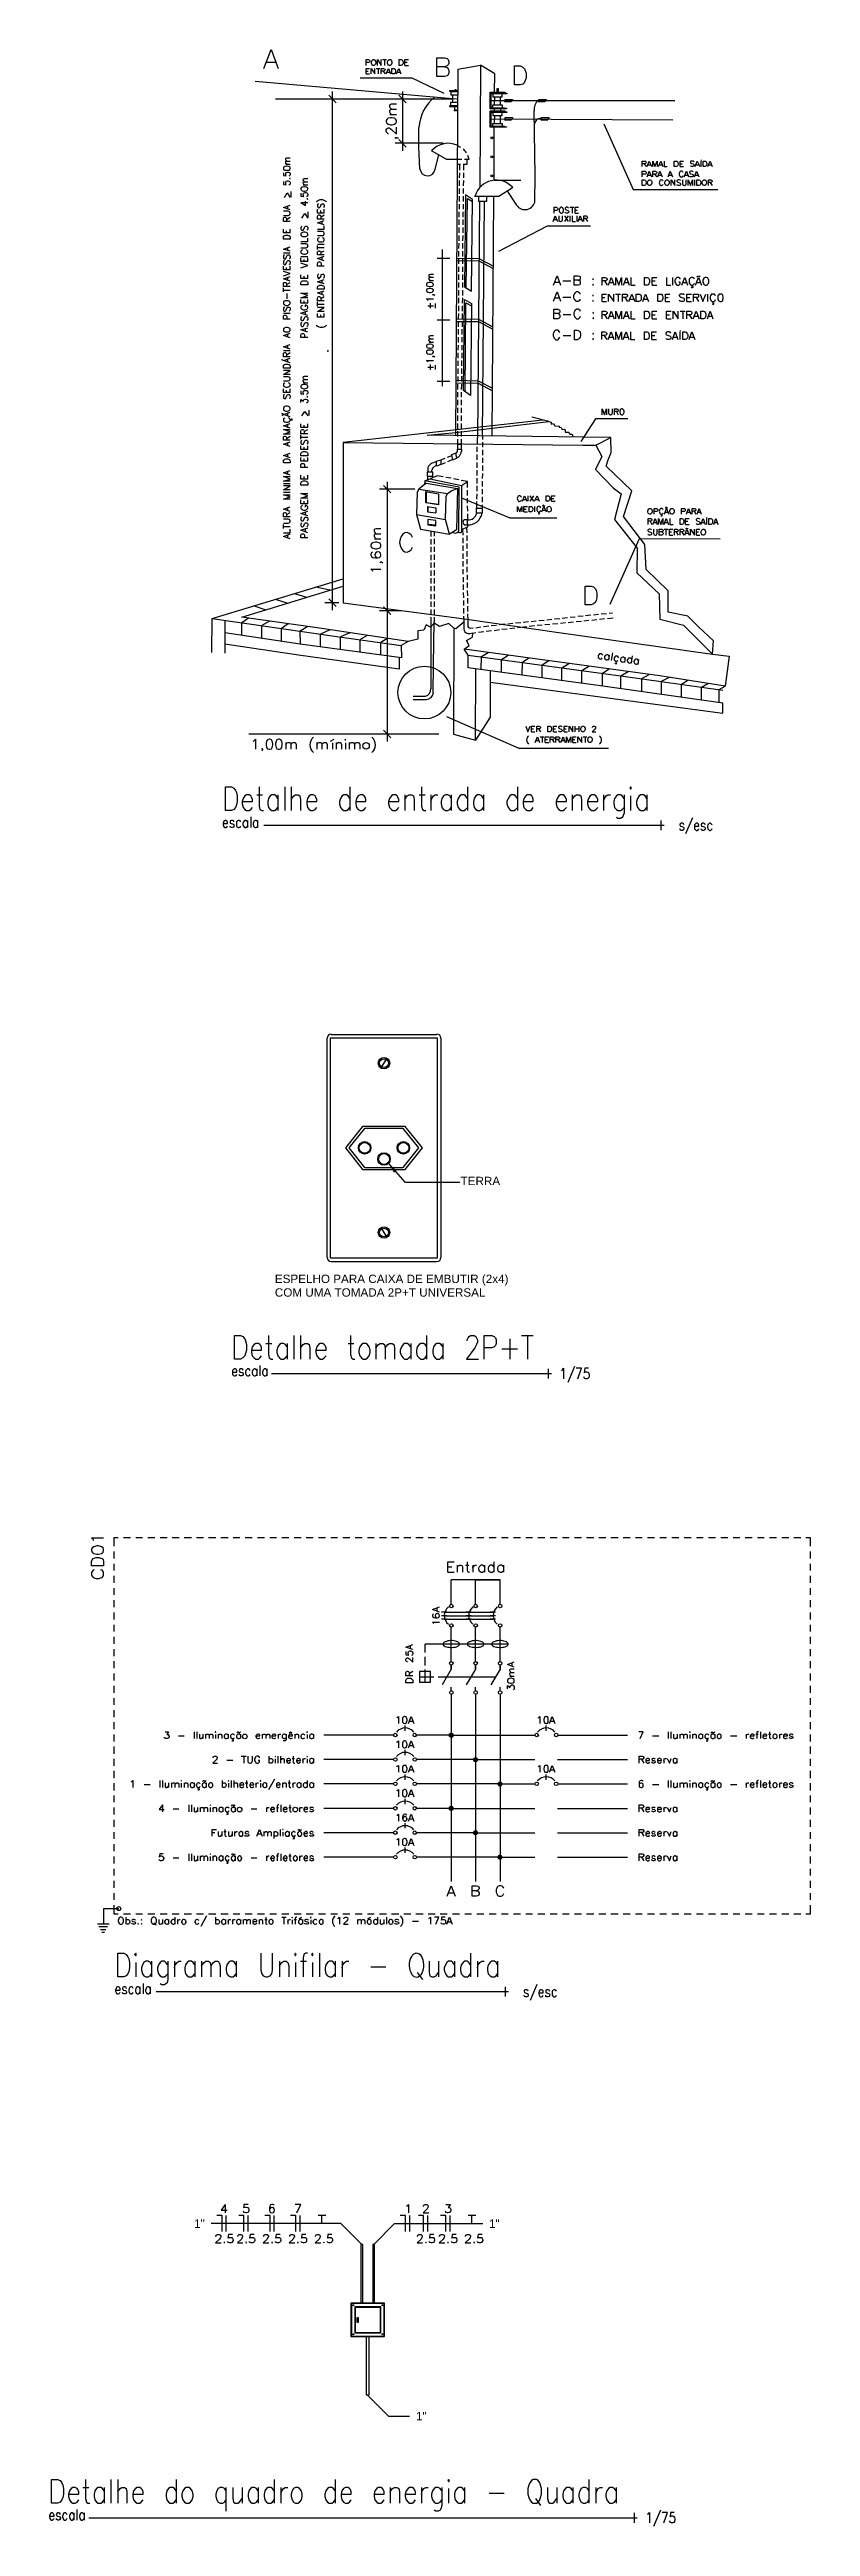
# Model space of a CAD drawing. Header units: millimetres. Extents: x 58 to 939, y 54 to 473.
# Drawn here: x 57.8 to 179.2, y 77.2 to 472.2 of the extents above; entities that cross this region are included whole.
import ezdxf

# ---------------------------------------------------------------- set-up
doc = ezdxf.new("R2010")
doc.units = ezdxf.units.MM
for name, color, linetype in [('PDF_Geometry', 7, 'Continuous'), ('PDF_Solid Fills', 7, 'Continuous'), ('PDF_Text', 7, 'Continuous')]:
    doc.layers.add(name, color=color, linetype=linetype)
doc.styles.add('PDF Arial', font='arial.ttf')

msp = doc.modelspace()

# ---------------------------------------------------------------- texts
at = {"layer": 'PDF_Text', "char_height": 1.334, "attachment_point": 7, "style": 'PDF Arial'}
for s, insert in [('TERRA', (123.38, 291.09)), ('ESPELHO PARA CAIXA DE EMBUTIR (2x4)', (93.75, 275.08)), ('COM UMA TOMADA 2P+T UNIVERSAL', (93.75, 273.29)), ('1"', (80.87, 124.8)), ('1"', (127.91, 124.8)), ('1"', (116.27, 94.11))]:
    msp.add_mtext(s, dxfattribs=dict(at, insert=insert))

# ---------------------------------------------------------------- linework, layer by layer
at = {"layer": 'PDF_Geometry', "lineweight": -3}
for points in [[(92.01, 469.2), (93.16, 472.2), (94.3, 469.2)], [(92.44, 470.21), (93.88, 470.21)], [(108.31, 469.66), (108.31, 470.59), (108.69, 470.59), (108.82, 470.55), (108.86, 470.51), (108.91, 470.42), (108.91, 470.3), (108.86, 470.21), (108.82, 470.17), (108.69, 470.13), (108.31, 470.13)], [(110.13, 469.66), (110.13, 470.59), (110.73, 469.66), (110.73, 470.59)], [(110.94, 470.59), (111.57, 470.59)], [(111.23, 470.59), (111.23, 469.66)], [(114.49, 469.66), (114.49, 470.59), (115.09, 470.59)], [(114.49, 470.17), (114.88, 470.17)], [(119.62, 467.88), (119.62, 470.89), (120.84, 470.89), (121.23, 470.76), (121.4, 470.59), (121.52, 470.3), (121.52, 470.04), (121.4, 469.75), (121.23, 469.62), (120.84, 469.45), (119.62, 469.45)], [(90.62, 467.16), (122.07, 464.37), (122.88, 464.33)], [(107.38, 467.67), (115.6, 467.67), (120.72, 465.26)], [(108.31, 468.31), (108.31, 469.2), (108.86, 469.2)], [(108.31, 468.77), (108.65, 468.77)], [(108.31, 468.31), (108.86, 468.31)], [(109.12, 468.31), (109.12, 469.2), (109.71, 468.31), (109.71, 469.2)], [(109.92, 469.2), (110.51, 469.2)], [(110.22, 469.2), (110.22, 468.31)], [(110.73, 468.31), (110.73, 469.2), (111.11, 469.2), (111.23, 469.15), (111.32, 469.11), (111.36, 469.03), (111.36, 468.94), (111.32, 468.86), (111.23, 468.82), (111.11, 468.77), (110.73, 468.77)], [(111.02, 468.77), (111.36, 468.31)], [(111.53, 468.31), (111.87, 469.2), (112.21, 468.31)], [(111.66, 468.6), (112.08, 468.6)], [(113.18, 468.31), (113.52, 469.2), (113.86, 468.31)], [(113.31, 468.6), (113.73, 468.6)], [(114.49, 469.66), (115.09, 469.66)], [(120.84, 469.45), (121.23, 469.32), (121.4, 469.15), (121.52, 468.9), (121.52, 468.48), (121.4, 468.18), (121.23, 468.01), (120.84, 467.88), (119.62, 467.88)], [(122.92, 469.07), (122.58, 410.65)], [(122.92, 469.07), (126.56, 469.7), (126.43, 450.23)], [(128.8, 465.39), (128.85, 468.31), (126.56, 469.7)], [(122.07, 464.29), (93.84, 464.29)], [(112.72, 464.29), (101.75, 464.29)], [(103.53, 463.69), (102.34, 464.92)], [(102.94, 382.79), (102.94, 465.51)], [(112.38, 462.68), (112.17, 462.89), (112.08, 463.06), (112.08, 463.27), (112.17, 463.44), (112.38, 463.52), (113.14, 463.52)], [(112.38, 461.83), (112.17, 462.08), (112.08, 462.21), (112.08, 462.47), (112.17, 462.59), (112.38, 462.68), (113.14, 462.68)], [(118.26, 464.29), (112.93, 464.29)], [(114.71, 463.69), (113.52, 464.92)], [(114.11, 465.51), (114.11, 456.03)], [(122.92, 465.64), (121.61, 465.64), (121.61, 465.56), (122.92, 465.56)], [(122.88, 463.23), (121.61, 463.23), (121.61, 463.1), (122.88, 463.1)], [(122.88, 463.74), (121.78, 463.74), (121.78, 463.27), (122.88, 463.27)], [(122.92, 465.47), (121.82, 465.47), (121.82, 464.96), (122.88, 464.96)], [(122.07, 464.96), (122.07, 463.74)], [(122.41, 463.1), (122.41, 462.59), (122.71, 462.59), (122.71, 462.42), (122.41, 462.42), (122.41, 462.59)], [(122.54, 465.64), (122.54, 465.81), (122.62, 465.81), (122.62, 465.64)], [(128.21, 464.07), (157.55, 464.07)], [(128.55, 465.13), (128.55, 464.67), (130.03, 464.67), (130.03, 465.13)], [(128.55, 462.93), (128.55, 463.4), (130.03, 463.4), (130.03, 462.93)], [(128.8, 463.4), (128.85, 464.67)], [(128.8, 462.42), (128.8, 462.76)], [(129.23, 465.39), (129.23, 465.98), (129.4, 465.98), (129.4, 465.39)], [(129.73, 463.4), (129.73, 464.67)], [(129.82, 462.42), (129.82, 462.76)], [(130.37, 464.07), (130.37, 463.9), (131.51, 463.9), (131.51, 464.07)], [(130.5, 464.07), (130.5, 464.24), (131.68, 464.24), (131.68, 464.07)], [(135.24, 447.86), (135.28, 452.14), (135.11, 462.42)], [(135.75, 464.07), (135.75, 463.9), (136.89, 463.9), (136.89, 464.07)], [(135.87, 464.07), (135.87, 464.24), (137.02, 464.24), (137.02, 464.07)], [(111.91, 458.78), (111.83, 458.78), (111.7, 458.87), (111.62, 458.95), (111.53, 459.08), (111.53, 459.42), (111.62, 459.54), (111.7, 459.63), (111.83, 459.71), (112, 459.71), (112.17, 459.63), (112.38, 459.46), (113.14, 458.7), (113.14, 459.8)], [(112.08, 461.83), (113.14, 461.83)], [(116.87, 453.11), (116.7, 456.67), (116.74, 459.76)], [(128.21, 461.15), (157.25, 460.98)], [(128.55, 462.17), (128.55, 461.7), (130.03, 461.7), (130.03, 462.17)], [(128.55, 459.97), (128.55, 460.43), (130.03, 460.43), (130.03, 459.97)], [(128.72, 451.37), (128.76, 459.8)], [(128.8, 460.43), (128.85, 461.7)], [(129.73, 460.43), (129.73, 461.7)], [(130.37, 461.15), (130.37, 460.98), (131.51, 460.98), (131.51, 461.15)], [(130.5, 461.15), (130.5, 461.36), (131.68, 461.36), (131.68, 461.15)], [(136.17, 461.15), (136.17, 460.98), (137.31, 460.98), (137.31, 461.15)], [(136.3, 461.15), (136.3, 461.36), (137.48, 461.36), (137.48, 461.15)], [(146.25, 460.35), (150.94, 449.89), (164.41, 449.89)], [(95.66, 454.42), (95.53, 454.55), (95.49, 454.63), (95.49, 454.8), (95.53, 454.89), (95.66, 454.93), (96.21, 454.93)], [(95.66, 453.91), (95.53, 454.04), (95.49, 454.13), (95.49, 454.29), (95.53, 454.38), (95.66, 454.42), (96.21, 454.42)], [(120.59, 457.26), (112.93, 457.26)], [(113.06, 458.19), (113.14, 458.1), (113.06, 458.02), (112.97, 458.1), (113.06, 458.19), (113.22, 458.19), (113.35, 458.1), (113.44, 458.02)], [(113.52, 457.85), (114.71, 456.62)], [(121.06, 454.72), (118.77, 456.07)], [(119.87, 455.44), (119.28, 453.07)], [(121.06, 454.72), (122.83, 454.72)], [(123.43, 456.58), (122.83, 456.92)], [(122.83, 454.72), (123.6, 454.72)], [(124.36, 454.72), (124.36, 453.87), (123.81, 453.87)], [(124.02, 454.72), (124.78, 454.72)], [(124.78, 454.68), (124.53, 455.31)], [(152.38, 453.53), (152.38, 454.42), (152.77, 454.42), (152.89, 454.38), (152.93, 454.34), (152.98, 454.25), (152.98, 454.17), (152.93, 454.08), (152.89, 454.04), (152.77, 454), (152.38, 454)], [(153.15, 453.53), (153.48, 454.42), (153.82, 453.53)], [(154.04, 453.53), (154.04, 454.42), (154.37, 453.53), (154.75, 454.42), (154.75, 453.53)], [(154.97, 453.53), (155.31, 454.42), (155.64, 453.53)], [(155.86, 454.42), (155.86, 453.53), (156.36, 453.53)], [(158.4, 453.53), (158.4, 454.42), (158.95, 454.42)], [(160.64, 454.29), (160.55, 454.38), (160.43, 454.42), (160.26, 454.42), (160.13, 454.38), (160.05, 454.29), (160.05, 454.21), (160.09, 454.13), (160.13, 454.08), (160.22, 454.04), (160.47, 453.96), (160.55, 453.91), (160.6, 453.87), (160.64, 453.79), (160.64, 453.66), (160.55, 453.58), (160.43, 453.53), (160.26, 453.53), (160.13, 453.58), (160.05, 453.66)], [(160.81, 453.53), (161.15, 454.42), (161.53, 453.53)], [(161.74, 454.51), (161.82, 454.59)], [(161.74, 454.42), (161.74, 453.53)], [(162.84, 453.53), (163.18, 454.42), (163.52, 453.53)], [(95.11, 452.56), (95.11, 452.09), (95.57, 452.05), (95.53, 452.09), (95.49, 452.22), (95.49, 452.39), (95.53, 452.52), (95.61, 452.6), (95.78, 452.64), (95.87, 452.64), (96.04, 452.6), (96.12, 452.52), (96.21, 452.39), (96.21, 452.22), (96.12, 452.09), (96.08, 452.05), (95.99, 452.01)], [(95.11, 451.16), (95.11, 450.7), (95.57, 450.65), (95.53, 450.7), (95.49, 450.87), (95.49, 450.99), (95.53, 451.12), (95.61, 451.2), (95.78, 451.25), (95.87, 451.25), (96.04, 451.2), (96.12, 451.12), (96.21, 450.99), (96.21, 450.87), (96.12, 450.7), (96.08, 450.65), (95.99, 450.61)], [(95.49, 453.91), (96.21, 453.91)], [(98.49, 451.12), (98.32, 451.29), (98.28, 451.37), (98.28, 451.5), (98.32, 451.59), (98.49, 451.63), (99, 451.63)], [(98.49, 450.61), (98.32, 450.78), (98.28, 450.87), (98.28, 450.99), (98.32, 451.08), (98.49, 451.12), (99, 451.12)], [(98.28, 450.61), (99, 450.61)], [(123.38, 453.87), (122.83, 453.87)], [(123.22, 451.75), (123.26, 452.56)], [(123.22, 450.48), (123.22, 451.33)], [(123.26, 452.98), (123.26, 453.87)], [(123.85, 450.48), (123.89, 451.33)], [(123.89, 452.98), (123.89, 453.87)], [(123.89, 451.75), (123.89, 452.56)], [(128.72, 451.37), (132.99, 451.37)], [(152.38, 451.88), (152.38, 452.81), (152.77, 452.81), (152.89, 452.77), (152.93, 452.73), (152.98, 452.64), (152.98, 452.47), (152.93, 452.39), (152.89, 452.35), (152.77, 452.31), (152.38, 452.31)], [(152.68, 454), (152.98, 453.53)], [(153.15, 451.88), (153.48, 452.81), (153.82, 451.88)], [(153.27, 453.83), (153.7, 453.83)], [(153.27, 452.18), (153.7, 452.18)], [(154.04, 451.88), (154.04, 452.81), (154.46, 452.81), (154.59, 452.77), (154.63, 452.73), (154.67, 452.64), (154.67, 452.52), (154.63, 452.43), (154.59, 452.39), (154.46, 452.35), (154.04, 452.35)], [(154.33, 452.35), (154.67, 451.88)], [(154.84, 451.88), (155.18, 452.81), (155.52, 451.88)], [(154.97, 452.18), (155.39, 452.18)], [(155.09, 453.83), (155.52, 453.83)], [(156.49, 451.88), (156.83, 452.81), (157.17, 451.88)], [(156.62, 452.18), (157.04, 452.18)], [(156.96, 450.53), (156.96, 451.42), (157.55, 450.53), (157.55, 451.42)], [(158.48, 451.29), (158.4, 451.37), (158.27, 451.42), (158.1, 451.42), (157.97, 451.37), (157.89, 451.29), (157.89, 451.2), (157.93, 451.12), (157.97, 451.08), (158.06, 451.03), (158.31, 450.95), (158.4, 450.91), (158.44, 450.87), (158.48, 450.78), (158.48, 450.65), (158.4, 450.57), (158.27, 450.53), (158.1, 450.53), (157.97, 450.57), (157.89, 450.65)], [(158.9, 452.6), (158.86, 452.69), (158.78, 452.77), (158.69, 452.81), (158.52, 452.81), (158.44, 452.77), (158.35, 452.69), (158.31, 452.6), (158.27, 452.43), (158.27, 452.22), (158.31, 452.09), (158.35, 452.01), (158.44, 451.92), (158.52, 451.88), (158.69, 451.88), (158.78, 451.92), (158.86, 452.01), (158.9, 452.09)], [(158.4, 454), (158.73, 454)], [(158.4, 453.53), (158.95, 453.53)], [(158.78, 451.42), (158.78, 450.78), (158.82, 450.65), (158.9, 450.57), (159.03, 450.53), (159.12, 450.53), (159.24, 450.57), (159.33, 450.65), (159.37, 450.78), (159.37, 451.42)], [(159.07, 451.88), (159.41, 452.81), (159.75, 451.88)], [(159.2, 452.18), (159.62, 452.18)], [(159.71, 450.53), (159.71, 451.42), (160.05, 450.53), (160.39, 451.42), (160.39, 450.53)], [(160.51, 452.69), (160.43, 452.77), (160.3, 452.81), (160.13, 452.81), (160, 452.77), (159.92, 452.69), (159.92, 452.6), (159.96, 452.47), (160, 452.43), (160.09, 452.39), (160.34, 452.31), (160.43, 452.26), (160.47, 452.22), (160.51, 452.14), (160.51, 452.01), (160.43, 451.92), (160.3, 451.88), (160.13, 451.88), (160, 451.92), (159.92, 452.01)], [(160.68, 451.88), (161.02, 452.81), (161.4, 451.88)], [(160.72, 451.42), (160.72, 450.53)], [(160.81, 452.18), (161.27, 452.18)], [(160.94, 453.83), (161.4, 453.83)], [(162.93, 450.53), (162.93, 451.42), (163.31, 451.42), (163.43, 451.37), (163.48, 451.33), (163.52, 451.25), (163.52, 451.16), (163.48, 451.08), (163.43, 451.03), (163.31, 450.99), (162.93, 450.99)], [(162.97, 453.83), (163.39, 453.83)], [(163.22, 450.99), (163.52, 450.53)], [(96.21, 446.63), (95.11, 447.01), (96.21, 447.39)], [(95.11, 445.74), (95.87, 445.74), (96.04, 445.79), (96.12, 445.91), (96.21, 446.04), (96.21, 446.12), (96.12, 446.25), (96.04, 446.38), (95.87, 446.42), (95.11, 446.42)], [(95.27, 448.58), (95.74, 449.34), (96.21, 448.58)], [(95.82, 446.76), (95.82, 447.22)], [(96.38, 448.66), (96.38, 449.55)], [(97.9, 449.3), (97.9, 448.83), (98.36, 448.79), (98.32, 448.83), (98.28, 448.96), (98.28, 449.09), (98.32, 449.26), (98.41, 449.34), (98.58, 449.38), (98.7, 449.38), (98.83, 449.34), (98.96, 449.26), (99, 449.09), (99, 448.96), (98.96, 448.83), (98.87, 448.79), (98.79, 448.75)], [(97.9, 447.82), (98.62, 447.35), (98.62, 448.03)], [(97.9, 447.82), (99, 447.82)], [(100.69, 447.61), (100.61, 447.52), (100.57, 447.39), (100.57, 447.22), (100.61, 447.06), (100.69, 446.97), (100.82, 446.97), (100.9, 447.01), (100.95, 447.06), (101.03, 447.18), (101.12, 447.44), (101.16, 447.52), (101.2, 447.56), (101.33, 447.61), (101.5, 447.61), (101.58, 447.52), (101.62, 447.39), (101.62, 447.22), (101.58, 447.06), (101.5, 446.97)], [(101.62, 446.12), (100.57, 446.12), (100.57, 446.76)], [(101.07, 446.12), (101.07, 446.51)], [(101.62, 446.12), (101.62, 446.76)], [(123.22, 449.21), (123.22, 450.06)], [(123.22, 447.99), (123.22, 448.83)], [(123.22, 446.72), (123.22, 447.56)], [(123.85, 449.26), (123.85, 450.06)], [(123.85, 447.99), (123.85, 448.83)], [(123.85, 446.76), (123.85, 447.56)], [(124.27, 434.19), (124.49, 448.45), (125.29, 447.99)], [(125.63, 448.83), (129.48, 448.83), (131.68, 450.19)], [(126.39, 448.03), (126.09, 410.27)], [(126.22, 448.83), (126.22, 448.03), (127.58, 448.03), (127.58, 448.83)], [(126.86, 410.56), (127.19, 447.99)], [(128.42, 410.56), (128.68, 448.83)], [(130.84, 449.68), (132.15, 447.61)], [(138.29, 446.12), (138.29, 447.06), (138.67, 447.06), (138.79, 446.97), (138.84, 446.93), (138.88, 446.84), (138.88, 446.72), (138.84, 446.63), (138.79, 446.59), (138.67, 446.55), (138.29, 446.55)], [(140.66, 446.89), (140.57, 446.97), (140.45, 447.06), (140.28, 447.06), (140.15, 446.97), (140.06, 446.89), (140.06, 446.8), (140.11, 446.72), (140.15, 446.67), (140.23, 446.63), (140.49, 446.55), (140.57, 446.51), (140.62, 446.46), (140.66, 446.38), (140.66, 446.25), (140.57, 446.17), (140.45, 446.12), (140.28, 446.12), (140.15, 446.17), (140.06, 446.25)], [(140.83, 447.06), (141.46, 447.06)], [(141.17, 447.06), (141.17, 446.12)], [(141.67, 446.12), (141.67, 447.06), (142.22, 447.06)], [(141.67, 446.59), (142.01, 446.59)], [(96.21, 444.77), (95.11, 444.77), (95.11, 445.19), (95.15, 445.36), (95.19, 445.4), (95.32, 445.45), (95.4, 445.45), (95.53, 445.4), (95.57, 445.36), (95.61, 445.19), (95.61, 444.77)], [(96.21, 442.95), (95.11, 442.95), (95.11, 443.54)], [(95.61, 445.11), (96.21, 445.45)], [(95.61, 442.95), (95.61, 443.29)], [(96.21, 442.95), (96.21, 443.54)], [(98.07, 444.01), (97.94, 443.92), (97.9, 443.75), (97.9, 443.58), (97.94, 443.46), (98.07, 443.37), (98.15, 443.37), (98.28, 443.41), (98.32, 443.46), (98.36, 443.54), (98.49, 443.84), (98.53, 443.92), (98.58, 443.97), (98.7, 444.01), (98.83, 444.01), (98.96, 443.92), (99, 443.75), (99, 443.58), (98.96, 443.46), (98.83, 443.37)], [(98.07, 445.32), (98.53, 446.04), (99, 445.32)], [(99.08, 445.45), (99.08, 446.34)], [(101.62, 445.15), (100.57, 445.15), (100.57, 445.57), (100.61, 445.74), (100.65, 445.79), (100.78, 445.83), (100.86, 445.83), (100.95, 445.79), (101.03, 445.74), (101.07, 445.57), (101.07, 445.15)], [(101.62, 444.22), (100.57, 444.56), (101.62, 444.94)], [(100.57, 443.54), (101.62, 443.54), (101.62, 444.09)], [(100.57, 442.53), (101.33, 442.53), (101.5, 442.57), (101.58, 442.65), (101.62, 442.82), (101.62, 442.91), (101.58, 443.03), (101.5, 443.12), (101.33, 443.16), (100.57, 443.16)], [(101.07, 445.49), (101.62, 445.83)], [(101.29, 444.35), (101.29, 444.81)], [(123.17, 445.49), (123.17, 446.34)], [(123.17, 444.22), (123.17, 445.07)], [(123.17, 442.99), (123.17, 443.84)], [(123.17, 441.72), (123.17, 442.57)], [(123.77, 441.72), (123.81, 442.57)], [(123.81, 445.49), (123.81, 446.34)], [(123.81, 444.26), (123.81, 445.07)], [(123.81, 442.99), (123.81, 443.84)], [(129.48, 440.07), (137.23, 444.09), (144.09, 444.09)], [(138.16, 444.77), (138.5, 445.66), (138.84, 444.77)], [(138.29, 445.07), (138.71, 445.07)], [(139.05, 445.66), (139.05, 445.02), (139.09, 444.9), (139.18, 444.81), (139.3, 444.77), (139.39, 444.77), (139.51, 444.81), (139.6, 444.9), (139.64, 445.02), (139.64, 445.66)], [(139.94, 445.66), (140.53, 444.77)], [(140.53, 445.66), (139.94, 444.77)], [(140.83, 445.66), (140.83, 444.77)], [(141.21, 445.66), (141.21, 444.77), (141.72, 444.77)], [(141.67, 446.12), (142.22, 446.12)], [(141.93, 445.66), (141.93, 444.77)], [(142.14, 444.77), (142.48, 445.66), (142.82, 444.77)], [(142.27, 445.07), (142.69, 445.07)], [(143.03, 444.77), (143.03, 445.66), (143.41, 445.66), (143.54, 445.62), (143.58, 445.57), (143.62, 445.49), (143.62, 445.4), (143.58, 445.32), (143.54, 445.28), (143.41, 445.24), (143.03, 445.24)], [(143.32, 445.24), (143.62, 444.77)], [(96.21, 440.03), (95.11, 440.37), (96.21, 440.75)], [(95.11, 439.77), (96.21, 439.77)], [(95.27, 439.48), (95.15, 439.35), (95.11, 439.22), (95.11, 439.05), (95.15, 438.88), (95.27, 438.8), (95.36, 438.8), (95.49, 438.84), (95.53, 438.88), (95.57, 439.01), (95.66, 439.27), (95.74, 439.35), (95.78, 439.44), (95.87, 439.48), (96.04, 439.48), (96.12, 439.35), (96.21, 439.22), (96.21, 439.05), (96.12, 438.88), (96.04, 438.8)], [(95.27, 438.55), (95.15, 438.46), (95.11, 438.29), (95.11, 438.12), (95.15, 438), (95.27, 437.87), (95.36, 437.87), (95.49, 437.95), (95.53, 438), (95.57, 438.08), (95.66, 438.33), (95.74, 438.46), (95.78, 438.5), (95.87, 438.55), (96.04, 438.55), (96.12, 438.46), (96.21, 438.29), (96.21, 438.12), (96.12, 438), (96.04, 437.87)], [(95.82, 440.15), (95.82, 440.62)], [(97.9, 441.59), (99, 441.59), (99, 442.14)], [(97.9, 440.58), (98.7, 440.58), (98.83, 440.62), (98.96, 440.71), (99, 440.87), (99, 440.96), (98.96, 441.09), (98.83, 441.17), (98.7, 441.21), (97.9, 441.21)], [(98.15, 440.24), (98.07, 440.2), (97.94, 440.11), (97.9, 440.03), (97.9, 439.86), (97.94, 439.73), (98.07, 439.65), (98.15, 439.6), (98.32, 439.56), (98.58, 439.56), (98.75, 439.6), (98.83, 439.65), (98.96, 439.73), (99, 439.86), (99, 440.03), (98.96, 440.11), (98.83, 440.2), (98.75, 440.24)], [(97.9, 439.22), (99, 439.22)], [(99, 438.38), (97.9, 438.38), (97.9, 438.97)], [(98.41, 438.38), (98.41, 438.72)], [(99, 438.38), (99, 438.97)], [(100.82, 442.19), (100.69, 442.14), (100.61, 442.06), (100.57, 441.98), (100.57, 441.81), (100.61, 441.68), (100.69, 441.59), (100.82, 441.55), (100.95, 441.51), (101.2, 441.51), (101.37, 441.55), (101.5, 441.59), (101.58, 441.68), (101.62, 441.81), (101.62, 441.98), (101.58, 442.06), (101.5, 442.14), (101.37, 442.19)], [(100.57, 441.17), (101.62, 441.17)], [(100.57, 440.32), (100.57, 440.96)], [(100.57, 440.62), (101.62, 440.62)], [(101.62, 439.48), (100.57, 439.48), (100.57, 439.9), (100.61, 440.03), (100.65, 440.07), (100.78, 440.11), (100.86, 440.11), (100.95, 440.07), (101.03, 440.03), (101.07, 439.9), (101.07, 439.48)], [(101.62, 438.5), (100.57, 438.88), (101.62, 439.27)], [(101.07, 439.82), (101.62, 440.11)], [(101.29, 438.63), (101.29, 439.1)], [(121.69, 438.88), (119.66, 438.88)], [(120.46, 440.32), (120.46, 418.52)], [(122.75, 438.93), (126.31, 438.88), (128.63, 437.66)], [(122.75, 438.55), (126.31, 438.5), (128.59, 437.28)], [(123.13, 440.49), (123.17, 441.3)], [(123.13, 439.22), (123.13, 440.07)], [(123.13, 438), (123.13, 438.8)], [(123.77, 440.49), (123.77, 441.34)], [(123.77, 439.22), (123.77, 440.07)], [(123.77, 438), (123.77, 438.84)], [(96.21, 437.06), (95.11, 437.06), (95.11, 437.66)], [(95.11, 436.09), (96.21, 436.47), (95.11, 436.81)], [(96.21, 435.24), (95.11, 435.63), (96.21, 436.01)], [(96.21, 434.4), (95.11, 434.4), (95.11, 434.82), (95.15, 434.99), (95.19, 435.03), (95.32, 435.07), (95.4, 435.07), (95.53, 435.03), (95.57, 434.99), (95.61, 434.82), (95.61, 434.4)], [(95.61, 437.06), (95.61, 437.45)], [(95.61, 434.74), (96.21, 435.07)], [(95.82, 435.37), (95.82, 435.84)], [(96.21, 437.06), (96.21, 437.66)], [(97.9, 437.4), (99, 437.74), (97.9, 438.12)], [(99, 435.67), (97.9, 435.67), (97.9, 436.26)], [(98.41, 435.67), (98.41, 436.05)], [(99, 435.67), (99, 436.26)], [(101.62, 437.66), (100.57, 437.66), (100.57, 438.08), (100.61, 438.21), (100.65, 438.29), (100.78, 438.33), (100.9, 438.33), (101.03, 438.29), (101.07, 438.21), (101.12, 438.08), (101.12, 437.66)], [(100.69, 436.39), (100.61, 436.3), (100.57, 436.13), (100.57, 435.96), (100.61, 435.84), (100.69, 435.71), (100.82, 435.71), (100.9, 435.75), (100.95, 435.84), (101.03, 435.92), (101.12, 436.18), (101.16, 436.3), (101.2, 436.34), (101.33, 436.39), (101.5, 436.39), (101.58, 436.3), (101.62, 436.13), (101.62, 435.96), (101.58, 435.84), (101.5, 435.71)], [(101.62, 434.82), (100.57, 435.16), (101.62, 435.54)], [(101.29, 434.95), (101.29, 435.41)], [(118.56, 435.88), (118.39, 436.01), (118.35, 436.09), (118.35, 436.26), (118.39, 436.34), (118.56, 436.39), (119.07, 436.39)], [(118.56, 435.37), (118.39, 435.5), (118.35, 435.58), (118.35, 435.75), (118.39, 435.84), (118.56, 435.88), (119.07, 435.88)], [(118.35, 435.37), (119.07, 435.37)], [(123.09, 434.23), (123.09, 435.07)], [(123.13, 436.73), (123.13, 437.57)], [(123.13, 435.5), (123.13, 436.3)], [(123.72, 436.73), (123.77, 437.57)], [(123.72, 435.5), (123.72, 436.3)], [(123.72, 434.23), (123.72, 435.07)], [(138.2, 434.65), (138.79, 436.13), (139.34, 434.65)], [(138.41, 435.12), (139.13, 435.12)], [(139.68, 435.29), (140.95, 435.29)], [(141.5, 434.65), (141.5, 436.13), (142.14, 436.13), (142.35, 436.05), (142.44, 436.01), (142.48, 435.84), (142.48, 435.71), (142.44, 435.58), (142.35, 435.5), (142.14, 435.41), (141.5, 435.41)], [(142.14, 435.41), (142.35, 435.37), (142.44, 435.29), (142.48, 435.12), (142.48, 434.91), (142.44, 434.78), (142.35, 434.69), (142.14, 434.65), (141.5, 434.65)], [(145.95, 434.65), (145.95, 435.84), (146.46, 435.84), (146.63, 435.79), (146.67, 435.75), (146.75, 435.63), (146.75, 435.5), (146.67, 435.41), (146.63, 435.33), (146.46, 435.29), (145.95, 435.29)], [(146.33, 435.29), (146.75, 434.65)], [(146.97, 434.65), (147.43, 435.84), (147.9, 434.65)], [(147.13, 435.03), (147.73, 435.03)], [(148.15, 434.65), (148.15, 435.84), (148.62, 434.65), (149.08, 435.84), (149.08, 434.65)], [(149.38, 434.65), (149.84, 435.84), (150.27, 434.65)], [(149.55, 435.03), (150.1, 435.03)], [(150.56, 435.84), (150.56, 434.65), (151.24, 434.65)], [(153.95, 434.65), (153.95, 435.84), (154.67, 435.84)], [(153.95, 435.29), (154.42, 435.29)], [(153.95, 434.65), (154.67, 434.65)], [(156.24, 435.84), (156.24, 434.65), (156.91, 434.65)], [(157.21, 435.84), (157.21, 434.65)], [(158.44, 435.58), (158.4, 435.67), (158.27, 435.79), (158.18, 435.84), (157.93, 435.84), (157.85, 435.79), (157.72, 435.67), (157.68, 435.58), (157.59, 435.41), (157.59, 435.12), (157.68, 434.95), (157.72, 434.82), (157.85, 434.69), (157.93, 434.65), (158.18, 434.65), (158.27, 434.69), (158.4, 434.82), (158.44, 434.95), (158.44, 435.12), (158.18, 435.12)], [(158.69, 434.65), (159.16, 435.84), (159.58, 434.65)], [(158.86, 435.03), (159.41, 435.03)], [(160.68, 435.58), (160.64, 435.67), (160.51, 435.79), (160.39, 435.84), (160.17, 435.84), (160.05, 435.79), (159.96, 435.67), (159.88, 435.58), (159.84, 435.41), (159.84, 435.12), (159.88, 434.95), (159.96, 434.82), (160.05, 434.69), (160.17, 434.65), (160.39, 434.65), (160.51, 434.69), (160.64, 434.82), (160.68, 434.95)], [(160.17, 434.31), (160.22, 434.27), (160.39, 434.27), (160.47, 434.31), (160.47, 434.44), (160.39, 434.48), (160.3, 434.48), (160.3, 434.65)], [(160.89, 434.65), (161.36, 435.84), (161.82, 434.65)], [(161.11, 435.92), (161.15, 436.01)], [(161.11, 435.03), (161.66, 435.03)], [(161.32, 436.01), (161.36, 435.96)], [(161.53, 435.96), (161.57, 436.09)], [(95.11, 433.55), (95.11, 434.19)], [(95.11, 433.85), (96.21, 433.85)], [(95.27, 431.14), (95.15, 431.05), (95.11, 430.88), (95.11, 430.71), (95.15, 430.59), (95.27, 430.46), (95.36, 430.46), (95.49, 430.54), (95.53, 430.59), (95.57, 430.67), (95.66, 430.93), (95.74, 431.05), (95.78, 431.1), (95.87, 431.14), (96.04, 431.14), (96.12, 431.05), (96.21, 430.88), (96.21, 430.71), (96.12, 430.59), (96.04, 430.46)], [(95.74, 432.45), (95.74, 433.3)], [(99, 432.62), (97.9, 432.62), (99, 433), (97.9, 433.34), (99, 433.34)], [(99, 431.73), (97.9, 431.73), (97.9, 432.32)], [(98.15, 431.43), (98.07, 431.35), (97.94, 431.26), (97.9, 431.18), (97.9, 431.01), (97.94, 430.88), (98.07, 430.8), (98.15, 430.76), (98.32, 430.71), (98.58, 430.71), (98.75, 430.76), (98.83, 430.8), (98.96, 430.88), (99, 431.01), (99, 431.18), (98.96, 431.26), (98.83, 431.35), (98.75, 431.43), (98.58, 431.43), (98.58, 431.18)], [(98.41, 431.73), (98.41, 432.11)], [(99, 431.73), (99, 432.32)], [(101.62, 433), (100.57, 433.38), (101.62, 433.72)], [(101.62, 432.15), (100.57, 432.15), (100.57, 432.58), (100.61, 432.7), (100.65, 432.75), (100.78, 432.83), (100.86, 432.83), (100.95, 432.75), (101.03, 432.7), (101.07, 432.58), (101.07, 432.15)], [(100.57, 431.26), (100.57, 431.94)], [(100.57, 431.6), (101.62, 431.6)], [(101.62, 430.42), (100.57, 430.42), (101.62, 431.05), (100.57, 431.05)], [(101.07, 432.49), (101.62, 432.83)], [(101.29, 433.13), (101.29, 433.59)], [(118.18, 432.2), (118.14, 432.32), (117.97, 432.45), (119.07, 432.45)], [(118.14, 431.35), (119.07, 431.35)], [(118.6, 430.93), (118.6, 431.73)], [(118.98, 433.13), (119.07, 433.09), (118.98, 433.04), (118.94, 433.09), (118.98, 433.13), (119.11, 433.13), (119.19, 433.09), (119.28, 433.04)], [(119.36, 430.93), (119.36, 431.69)], [(123.09, 433), (123.09, 433.8)], [(123.09, 431.73), (123.09, 432.58)], [(123.09, 430.46), (123.09, 431.31)], [(123.68, 431.73), (123.72, 432.58)], [(123.68, 430.5), (123.68, 431.31)], [(123.72, 433), (123.72, 433.8)], [(124.1, 417.63), (124.23, 431.81), (125.12, 431.31)], [(138.2, 432.07), (138.79, 433.55), (139.34, 432.07)], [(138.24, 429.27), (138.24, 430.8), (138.88, 430.8), (139.09, 430.71), (139.18, 430.67), (139.22, 430.5), (139.22, 430.38), (139.18, 430.21), (139.09, 430.16), (138.88, 430.08), (138.24, 430.08)], [(138.41, 432.58), (139.13, 432.58)], [(139.68, 432.7), (140.95, 432.7)], [(142.48, 433.21), (142.44, 433.34), (142.27, 433.47), (142.14, 433.55), (141.84, 433.55), (141.72, 433.47), (141.59, 433.34), (141.5, 433.21), (141.42, 433), (141.42, 432.62), (141.5, 432.41), (141.59, 432.28), (141.72, 432.11), (141.84, 432.07), (142.14, 432.07), (142.27, 432.11), (142.44, 432.28), (142.48, 432.41)], [(142.52, 430.42), (142.44, 430.59), (142.31, 430.71), (142.18, 430.8), (141.89, 430.8), (141.76, 430.71), (141.59, 430.59), (141.55, 430.42), (141.46, 430.21), (141.46, 429.87), (141.55, 429.66), (141.59, 429.53), (141.76, 429.36), (141.89, 429.27), (142.18, 429.27), (142.31, 429.36), (142.44, 429.53), (142.52, 429.66)], [(145.95, 432.03), (145.95, 433.21), (146.67, 433.21)], [(145.95, 432.66), (146.41, 432.66)], [(145.95, 432.03), (146.67, 432.03)], [(147.01, 432.03), (147.01, 433.21), (147.81, 432.03), (147.81, 433.21)], [(148.11, 433.21), (148.91, 433.21)], [(148.53, 433.21), (148.53, 432.03)], [(149.21, 432.03), (149.21, 433.21), (149.72, 433.21), (149.89, 433.17), (149.93, 433.13), (150.01, 433), (150.01, 432.87), (149.93, 432.75), (149.89, 432.7), (149.72, 432.66), (149.21, 432.66)], [(149.59, 432.66), (150.01, 432.03)], [(150.23, 432.03), (150.69, 433.21), (151.16, 432.03)], [(150.39, 432.41), (150.99, 432.41)], [(152.47, 432.03), (152.89, 433.21), (153.36, 432.03)], [(152.64, 432.41), (153.19, 432.41)], [(156.07, 432.03), (156.07, 433.21), (156.79, 433.21)], [(156.07, 432.66), (156.53, 432.66)], [(156.07, 432.03), (156.79, 432.03)], [(159.07, 433.04), (158.99, 433.17), (158.82, 433.21), (158.56, 433.21), (158.4, 433.17), (158.27, 433.04), (158.27, 432.96), (158.35, 432.83), (158.4, 432.75), (158.52, 432.7), (158.86, 432.58), (158.99, 432.53), (159.03, 432.49), (159.07, 432.37), (159.07, 432.2), (158.99, 432.07), (158.82, 432.03), (158.56, 432.03), (158.4, 432.07), (158.27, 432.2)], [(159.5, 432.03), (159.5, 433.21), (160.22, 433.21)], [(159.5, 432.66), (159.96, 432.66)], [(159.5, 432.03), (160.22, 432.03)], [(160.55, 432.03), (160.55, 433.21), (161.11, 433.21), (161.27, 433.17), (161.32, 433.13), (161.36, 433), (161.36, 432.87), (161.32, 432.75), (161.27, 432.7), (161.11, 432.66), (160.55, 432.66)], [(160.98, 432.66), (161.36, 432.03)], [(161.61, 433.21), (162.04, 432.03), (162.5, 433.21)], [(162.8, 433.21), (162.8, 432.03)], [(164.07, 432.96), (163.98, 433.04), (163.9, 433.17), (163.77, 433.21), (163.56, 433.21), (163.43, 433.17), (163.31, 433.04), (163.26, 432.96), (163.18, 432.75), (163.18, 432.49), (163.26, 432.32), (163.31, 432.2), (163.43, 432.07), (163.56, 432.03), (163.77, 432.03), (163.9, 432.07), (163.98, 432.2), (164.07, 432.32)], [(163.56, 431.69), (163.6, 431.6), (163.77, 431.6), (163.81, 431.69), (163.81, 431.81), (163.77, 431.86), (163.65, 431.86), (163.65, 432.03)], [(95.11, 430.16), (96.21, 430.16)], [(96.21, 429.19), (95.11, 429.19), (95.11, 429.61), (95.15, 429.74), (95.19, 429.78), (95.32, 429.83), (95.49, 429.83), (95.57, 429.78), (95.61, 429.74), (95.66, 429.61), (95.66, 429.19)], [(96.21, 426.23), (95.11, 426.61), (96.21, 426.95)], [(95.82, 426.35), (95.82, 426.82)], [(99, 429.78), (97.9, 430.16), (99, 430.54)], [(98.07, 429.61), (97.94, 429.53), (97.9, 429.36), (97.9, 429.19), (97.94, 429.06), (98.07, 428.98), (98.15, 428.98), (98.28, 429.02), (98.32, 429.06), (98.36, 429.15), (98.49, 429.4), (98.53, 429.53), (98.58, 429.57), (98.7, 429.61), (98.83, 429.61), (98.96, 429.53), (99, 429.36), (99, 429.19), (98.96, 429.06), (98.83, 428.98)], [(98.07, 428.68), (97.94, 428.6), (97.9, 428.47), (97.9, 428.26), (97.94, 428.13), (98.07, 428.05), (98.15, 428.05), (98.28, 428.09), (98.32, 428.13), (98.36, 428.22), (98.49, 428.51), (98.53, 428.6), (98.58, 428.64), (98.7, 428.68), (98.83, 428.68), (98.96, 428.6), (99, 428.47), (99, 428.26), (98.96, 428.13), (98.83, 428.05)], [(99, 427.12), (97.9, 427.5), (99, 427.84)], [(99, 426.27), (97.9, 426.27), (97.9, 426.69), (97.94, 426.82), (98.03, 426.86), (98.11, 426.9), (98.28, 426.9), (98.36, 426.86), (98.41, 426.82), (98.49, 426.69), (98.49, 426.27)], [(98.62, 429.95), (98.62, 430.38)], [(98.62, 427.24), (98.62, 427.71)], [(101.62, 429.53), (100.57, 429.53), (100.57, 430.12)], [(101.07, 429.53), (101.07, 429.91)], [(101.62, 429.53), (101.62, 430.12)], [(121.69, 429.06), (119.66, 429.06)], [(122.67, 429.23), (126.26, 429.19), (128.55, 427.96)], [(122.67, 428.85), (126.26, 428.81), (128.55, 427.58)], [(123.05, 429.23), (123.09, 430.08)], [(123.05, 427.96), (123.05, 428.81)], [(123.05, 426.73), (123.05, 427.58)], [(123.64, 426.73), (123.64, 427.58)], [(123.68, 429.23), (123.68, 430.08)], [(123.68, 428), (123.68, 428.81)], [(139.22, 427.07), (139.13, 427.24), (139.01, 427.37), (138.88, 427.45), (138.58, 427.45), (138.46, 427.37), (138.33, 427.24), (138.24, 427.07), (138.16, 426.86), (138.16, 426.52), (138.24, 426.31), (138.33, 426.18), (138.46, 426.02), (138.58, 425.93), (138.88, 425.93), (139.01, 426.02), (139.13, 426.18), (139.22, 426.31)], [(138.88, 430.08), (139.09, 429.99), (139.18, 429.95), (139.22, 429.78), (139.22, 429.57), (139.18, 429.44), (139.09, 429.36), (138.88, 429.27), (138.24, 429.27)], [(139.73, 429.95), (141, 429.95)], [(145.91, 425.97), (145.91, 427.16), (146.41, 427.16), (146.58, 427.12), (146.63, 427.03), (146.71, 426.95), (146.71, 426.82), (146.63, 426.69), (146.58, 426.65), (146.41, 426.61), (145.91, 426.61)], [(145.95, 429.27), (145.95, 430.46), (146.46, 430.46), (146.63, 430.42), (146.67, 430.38), (146.75, 430.25), (146.75, 430.12), (146.67, 430.04), (146.63, 429.95), (146.46, 429.91), (145.95, 429.91)], [(146.33, 429.91), (146.75, 429.27)], [(146.92, 425.97), (147.39, 427.16), (147.85, 425.97)], [(146.97, 429.27), (147.43, 430.46), (147.9, 429.27)], [(147.13, 429.7), (147.73, 429.7)], [(148.15, 429.27), (148.15, 430.46), (148.62, 429.27), (149.08, 430.46), (149.08, 429.27)], [(148.15, 425.97), (148.15, 427.16), (148.57, 425.97), (149.04, 427.16), (149.04, 425.97)], [(149.34, 425.97), (149.8, 427.16), (150.23, 425.97)], [(149.38, 429.27), (149.84, 430.46), (150.27, 429.27)], [(149.55, 429.7), (150.1, 429.7)], [(150.52, 427.16), (150.52, 425.97), (151.2, 425.97)], [(150.56, 430.46), (150.56, 429.27), (151.24, 429.27)], [(153.91, 425.97), (153.91, 427.16), (154.63, 427.16)], [(153.95, 429.27), (153.95, 430.46), (154.67, 430.46)], [(153.95, 429.91), (154.42, 429.91)], [(153.95, 429.27), (154.67, 429.27)], [(156.91, 426.99), (156.83, 427.12), (156.66, 427.16), (156.41, 427.16), (156.24, 427.12), (156.15, 426.99), (156.15, 426.86), (156.19, 426.78), (156.24, 426.69), (156.36, 426.65), (156.7, 426.52), (156.83, 426.48), (156.87, 426.44), (156.91, 426.31), (156.91, 426.14), (156.83, 426.02), (156.66, 425.97), (156.41, 425.97), (156.24, 426.02), (156.15, 426.14)], [(156.24, 429.27), (156.24, 430.46), (156.96, 430.46)], [(156.24, 429.91), (156.7, 429.91)], [(156.24, 429.27), (156.96, 429.27)], [(157.17, 425.97), (157.63, 427.16), (158.06, 425.97)], [(157.29, 429.27), (157.29, 430.46), (158.1, 429.27), (158.1, 430.46)], [(158.35, 427.29), (158.48, 427.37)], [(158.35, 427.16), (158.35, 425.97)], [(158.4, 430.46), (159.2, 430.46)], [(158.82, 430.46), (158.82, 429.27)], [(159.5, 429.27), (159.5, 430.46), (160, 430.46), (160.17, 430.42), (160.22, 430.38), (160.3, 430.25), (160.3, 430.12), (160.22, 430.04), (160.17, 429.95), (160, 429.91), (159.5, 429.91)], [(159.84, 425.97), (160.3, 427.16), (160.77, 425.97)], [(159.88, 429.91), (160.3, 429.27)], [(160.51, 429.27), (160.98, 430.46), (161.44, 429.27)], [(160.68, 429.7), (161.27, 429.7)], [(162.76, 429.27), (163.18, 430.46), (163.65, 429.27)], [(162.93, 429.7), (163.48, 429.7)], [(95.02, 422.63), (94.89, 422.8)], [(96.21, 424.41), (95.11, 424.79), (96.21, 425.17)], [(95.11, 424.19), (96.21, 424.19)], [(96.21, 423.22), (95.11, 423.22), (95.11, 423.64), (95.15, 423.77), (95.19, 423.81), (95.32, 423.86), (95.4, 423.86), (95.53, 423.81), (95.57, 423.77), (95.61, 423.64), (95.61, 423.22)], [(96.21, 422.25), (95.11, 422.63), (96.21, 422.97)], [(95.61, 423.52), (96.21, 423.86)], [(95.82, 424.53), (95.82, 425)], [(95.82, 422.37), (95.82, 422.84)], [(118.56, 426.06), (118.39, 426.18), (118.35, 426.27), (118.35, 426.44), (118.39, 426.52), (118.56, 426.57), (119.07, 426.57)], [(118.56, 425.55), (118.39, 425.68), (118.35, 425.76), (118.35, 425.93), (118.39, 426.02), (118.56, 426.06), (119.07, 426.06)], [(118.35, 425.55), (119.07, 425.55)], [(118.98, 423.31), (119.07, 423.26), (118.98, 423.22), (118.94, 423.26), (118.98, 423.31), (119.11, 423.31), (119.19, 423.26), (119.28, 423.22)], [(123, 424.24), (123.05, 425.08)], [(123, 422.97), (123, 423.81)], [(123.05, 425.46), (123.05, 426.31)], [(123.64, 425.51), (123.64, 426.31)], [(123.64, 424.24), (123.64, 425.08)], [(123.64, 422.97), (123.64, 423.81)], [(139.73, 426.61), (140.95, 426.61)], [(146.29, 426.61), (146.71, 425.97)], [(147.09, 426.35), (147.68, 426.35)], [(149.51, 426.35), (150.06, 426.35)], [(153.91, 426.61), (154.37, 426.61)], [(153.91, 425.97), (154.63, 425.97)], [(157.34, 426.35), (157.89, 426.35)], [(160, 426.35), (160.6, 426.35)], [(96.21, 420.38), (95.11, 420.38), (96.21, 421.02), (95.11, 421.02)], [(95.11, 419.37), (95.87, 419.37), (96.04, 419.41), (96.12, 419.5), (96.21, 419.66), (96.21, 419.75), (96.12, 419.88), (96.04, 419.96), (95.87, 420), (95.11, 420)], [(95.36, 419.03), (95.27, 418.99), (95.15, 418.9), (95.11, 418.82), (95.11, 418.65), (95.15, 418.52), (95.27, 418.44), (95.36, 418.39), (95.53, 418.35), (95.78, 418.35), (95.91, 418.39), (96.04, 418.44), (96.12, 418.52), (96.21, 418.65), (96.21, 418.82), (96.12, 418.9), (96.04, 418.99), (95.91, 419.03)], [(98.49, 419.58), (98.32, 419.75), (98.28, 419.83), (98.28, 419.96), (98.32, 420.05), (98.49, 420.13), (99, 420.13)], [(98.49, 419.07), (98.32, 419.24), (98.28, 419.33), (98.28, 419.45), (98.32, 419.54), (98.49, 419.58), (99, 419.58)], [(98.28, 419.07), (99, 419.07)], [(118.18, 422.42), (118.14, 422.5), (117.97, 422.63), (119.07, 422.63)], [(118.14, 421.53), (119.07, 421.53)], [(118.6, 421.1), (118.6, 421.95)], [(119.36, 421.15), (119.36, 421.87)], [(121.69, 419.24), (119.66, 419.24)], [(122.62, 419.45), (126.18, 419.37), (128.46, 418.18)], [(122.62, 419.07), (126.18, 418.99), (128.46, 417.76)], [(122.96, 417.97), (122.96, 418.82)], [(123, 421.74), (123, 422.54)], [(123, 420.47), (123, 421.32)], [(123, 419.24), (123, 420.05)], [(123.55, 417.97), (123.6, 418.82)], [(123.6, 421.74), (123.6, 422.59)], [(123.6, 420.47), (123.6, 421.32)], [(123.6, 419.24), (123.6, 420.09)], [(96.21, 417.51), (95.11, 417.51), (95.11, 418.1)], [(95.27, 417.21), (95.15, 417.08), (95.11, 416.96), (95.11, 416.79), (95.15, 416.62), (95.27, 416.53), (95.36, 416.53), (95.49, 416.57), (95.53, 416.62), (95.57, 416.74), (95.66, 417), (95.74, 417.08), (95.78, 417.17), (95.87, 417.21), (96.04, 417.21), (96.12, 417.08), (96.21, 416.96), (96.21, 416.79), (96.12, 416.62), (96.04, 416.53)], [(95.61, 417.51), (95.61, 417.89)], [(96.21, 417.51), (96.21, 418.1)], [(97.9, 417.76), (97.9, 417.29), (98.36, 417.25), (98.32, 417.29), (98.28, 417.42), (98.28, 417.55), (98.32, 417.72), (98.41, 417.8), (98.58, 417.84), (98.7, 417.84), (98.83, 417.8), (98.96, 417.72), (99, 417.55), (99, 417.42), (98.96, 417.29), (98.87, 417.25), (98.79, 417.21)], [(97.9, 415.9), (97.9, 416.41), (98.32, 416.11), (98.32, 416.28), (98.36, 416.36), (98.41, 416.41), (98.58, 416.45), (98.7, 416.45), (98.83, 416.41), (98.96, 416.32), (99, 416.19), (99, 416.02), (98.96, 415.9), (98.87, 415.85), (98.79, 415.81)], [(122.96, 416.74), (122.96, 417.55)], [(122.96, 415.47), (122.96, 416.32)], [(122.96, 414.25), (122.96, 415.05)], [(123.55, 416.74), (123.55, 417.55)], [(123.55, 415.47), (123.55, 416.32)], [(123.55, 414.25), (123.55, 415.05)], [(145.95, 413.95), (145.95, 414.88), (146.33, 413.95), (146.67, 414.88), (146.67, 413.95)], [(147.01, 414.88), (147.01, 414.25), (147.05, 414.08), (147.13, 413.99), (147.26, 413.95), (147.35, 413.95), (147.47, 413.99), (147.56, 414.08), (147.6, 414.25), (147.6, 414.88)], [(147.94, 413.95), (147.94, 414.88), (148.32, 414.88), (148.45, 414.84), (148.49, 414.8), (148.53, 414.71), (148.53, 414.63), (148.49, 414.54), (148.45, 414.5), (148.32, 414.46), (147.94, 414.46)], [(95.02, 414.12), (94.89, 414.16)], [(94.94, 413.95), (95.02, 413.99)], [(95.06, 413.78), (94.94, 413.82)], [(96.21, 413.61), (95.11, 413.99), (96.21, 414.37)], [(95.36, 413.44), (95.27, 413.4), (95.15, 413.31), (95.11, 413.23), (95.11, 413.02), (95.15, 412.93), (95.27, 412.85), (95.36, 412.81), (95.53, 412.76), (95.78, 412.76), (95.91, 412.81), (96.04, 412.85), (96.12, 412.93), (96.21, 413.02), (96.21, 413.23), (96.12, 413.31), (96.04, 413.4), (95.91, 413.44)], [(96.21, 411.83), (95.11, 412.17), (96.21, 412.55)], [(96.21, 410.86), (95.11, 410.86), (96.21, 411.24), (95.11, 411.58), (96.21, 411.58)], [(95.82, 413.78), (95.82, 414.25)], [(95.82, 411.96), (95.82, 412.43)], [(96.5, 413.02), (96.54, 413.06), (96.54, 413.23), (96.5, 413.27), (96.38, 413.27), (96.33, 413.23), (96.33, 413.1), (96.21, 413.1)], [(99, 411.92), (97.9, 411.92), (97.9, 412.51)], [(99, 410.94), (97.9, 410.94), (97.9, 411.37), (97.94, 411.49), (98.03, 411.54), (98.11, 411.58), (98.24, 411.58), (98.32, 411.54), (98.36, 411.49), (98.41, 411.37), (98.41, 410.94)], [(98.07, 413.78), (98.53, 414.5), (99, 413.78)], [(98.41, 411.92), (98.41, 412.3)], [(98.41, 411.28), (99, 411.58)], [(99, 411.92), (99, 412.51)], [(99.21, 413.82), (99.21, 414.71)], [(136.51, 413.1), (104.63, 409.55)], [(144.98, 409.08), (147.35, 410.31), (118.05, 410.69), (122.62, 411.11), (137.48, 412.89), (134.77, 413.57)], [(122.92, 412.98), (122.96, 413.82)], [(122.92, 411.71), (122.92, 412.55)], [(122.92, 410.48), (122.92, 411.32)], [(123.51, 412.98), (123.55, 413.82)], [(123.51, 411.75), (123.51, 412.55)], [(123.51, 410.48), (123.51, 411.32)], [(137.48, 412.89), (137.82, 412.76), (137.86, 412.43), (138.2, 412.55), (138.41, 412.17), (139.09, 412.13), (139.13, 412), (139.43, 411.92), (139.6, 411.62), (139.94, 411.66), (140.06, 411.54), (140.06, 411.2), (140.66, 411.2), (140.74, 410.94), (140.87, 410.86), (141.17, 410.86), (141.25, 410.69), (141.29, 410.44)], [(150.06, 413.31), (144.93, 413.31), (142.56, 409.67)], [(148.24, 414.46), (148.53, 413.95)], [(96.21, 409.89), (95.11, 409.89), (95.11, 410.31), (95.15, 410.44), (95.19, 410.48), (95.32, 410.52), (95.4, 410.52), (95.53, 410.48), (95.57, 410.44), (95.61, 410.31), (95.61, 409.89)], [(96.21, 408.91), (95.11, 409.29), (96.21, 409.63)], [(96.21, 407.09), (95.11, 407.47), (96.21, 407.85)], [(95.61, 410.18), (96.21, 410.52)], [(95.82, 409.04), (95.82, 409.5)], [(95.82, 407.22), (95.82, 407.68)], [(97.9, 410.05), (97.9, 410.73)], [(97.9, 410.39), (99, 410.39)], [(98.07, 409.89), (97.94, 409.8), (97.9, 409.63), (97.9, 409.46), (97.94, 409.34), (98.07, 409.25), (98.15, 409.25), (98.28, 409.29), (98.32, 409.34), (98.36, 409.42), (98.49, 409.67), (98.53, 409.8), (98.58, 409.84), (98.7, 409.89), (98.83, 409.89), (98.96, 409.8), (99, 409.63), (99, 409.46), (98.96, 409.34), (98.83, 409.25)], [(99, 408.4), (97.9, 408.4), (97.9, 409)], [(99, 406.54), (97.9, 406.54), (97.9, 407.13)], [(98.41, 408.4), (98.41, 408.78)], [(98.41, 406.54), (98.41, 406.92)], [(99, 408.4), (99, 409)], [(99, 406.54), (99, 407.13)], [(104.63, 409.55), (104.63, 383.98), (124.02, 381.39), (138.71, 379.28), (163.56, 375.76), (166.23, 375.43), (165.59, 370.68), (155.18, 372.33), (123.94, 376.57)], [(104.63, 409.55), (142.9, 409.08), (144.98, 409.08)], [(120.25, 406.75), (120.93, 407.01)], [(121.31, 407.18), (121.99, 407.47)], [(122.92, 409.21), (122.92, 410.05)], [(123.51, 409.21), (123.51, 410.05)], [(123.51, 408.45), (123.51, 408.11)], [(126.05, 408.02), (126.05, 408.83)], [(126.05, 406.75), (126.05, 407.6)], [(126.09, 409.25), (126.09, 410.27)], [(126.86, 410.56), (126.86, 410.01)], [(126.86, 409.59), (126.86, 408.78)], [(126.86, 408.36), (126.86, 407.51)], [(126.86, 407.09), (126.86, 406.29)], [(144.98, 409.08), (145.91, 407.3), (144.89, 405.23), (147.73, 402.31), (149, 401.33), (147.94, 397.23), (151.54, 392.66), (151.5, 388.76), (155.09, 385.42), (155.18, 381.35), (158.95, 380.38), (163.56, 375.76)], [(163.56, 375.76), (163.73, 377.88), (161.32, 380.12), (159.62, 381.86), (156.53, 382.45), (156.49, 385.88), (152.98, 389.27), (152.77, 393.29), (149.38, 397.74), (150.73, 401.84), (146.63, 405.78), (146.92, 406.75), (147.39, 407.94), (147.35, 410.31)], [(96.21, 404.34), (95.11, 404.68), (96.21, 405.06)], [(96.21, 403.37), (95.11, 403.37), (96.21, 403.7), (95.11, 404.09), (96.21, 404.09)], [(95.11, 402.98), (96.21, 402.98)], [(95.82, 404.47), (95.82, 404.93)], [(99, 405.57), (97.9, 405.57), (97.9, 405.99), (97.94, 406.12), (98.03, 406.16), (98.11, 406.2), (98.28, 406.2), (98.36, 406.16), (98.41, 406.12), (98.49, 405.99), (98.49, 405.57)], [(99, 403.7), (97.9, 403.7), (97.9, 404.34)], [(98.41, 403.7), (98.41, 404.09)], [(99, 403.7), (99, 404.34)], [(111.66, 403.28), (111.66, 381.52)], [(117.92, 403.07), (116.7, 402.1), (121.31, 401.38)], [(122.11, 395.2), (122.62, 395.07), (123.09, 395.32), (123.17, 402.39), (117.67, 403.41), (117.63, 402.77)], [(117.67, 403.41), (118.52, 403.75), (123.55, 402.69), (123.55, 395.32), (123.38, 395.15), (123.22, 395.15), (122.83, 395.24)], [(117.92, 403.07), (122.88, 402.22), (122.75, 395.58), (121.61, 394.9), (120.97, 397.27), (121.1, 400.91), (121.31, 401.38), (121.99, 401.88), (122.88, 402.22)], [(118.09, 404.17), (118.09, 403.58)], [(118.18, 405.53), (118.18, 404.81)], [(120.63, 404.04), (119.66, 404.21), (118.52, 403.75)], [(119.53, 406.5), (118.77, 406.16)], [(118.81, 404.81), (118.81, 405.14)], [(118.85, 404.17), (118.85, 403.87)], [(120.25, 406.03), (120.97, 406.33)], [(121.86, 403.83), (121.01, 403.96)], [(121.35, 406.5), (122.07, 406.84)], [(123.09, 403.58), (122.24, 403.75)], [(124.49, 402.35), (124.49, 403.32), (123.47, 403.49)], [(123.55, 402.69), (124.49, 403.32)], [(126.01, 404.26), (126.05, 405.1)], [(126.01, 402.98), (126.01, 403.83)], [(126.05, 405.48), (126.05, 406.33)], [(126.86, 404.59), (126.81, 403.79)], [(126.81, 403.37), (126.81, 402.52)], [(126.86, 405.86), (126.86, 405.02)], [(96.21, 401.97), (95.11, 401.97), (96.21, 402.6), (95.11, 402.6)], [(95.11, 401.59), (96.21, 401.59)], [(96.21, 400.49), (95.11, 400.49), (96.21, 400.87), (95.11, 401.21), (96.21, 401.21)], [(96.21, 398.54), (95.11, 398.92), (96.21, 399.26)], [(95.82, 398.67), (95.82, 399.13)], [(99, 400.66), (97.9, 400.66), (99, 401.04), (97.9, 401.42), (99, 401.42)], [(99, 399.77), (97.9, 399.77), (97.9, 400.4)], [(98.15, 399.47), (98.07, 399.43), (97.94, 399.3), (97.9, 399.22), (97.9, 399.05), (97.94, 398.96), (98.07, 398.88), (98.15, 398.79), (98.32, 398.75), (98.58, 398.75), (98.75, 398.79), (98.83, 398.88), (98.96, 398.96), (99, 399.05), (99, 399.22), (98.96, 399.3), (98.83, 399.43), (98.75, 399.47), (98.58, 399.47), (98.58, 399.22)], [(98.41, 399.77), (98.41, 400.15)], [(99, 399.77), (99, 400.4)], [(116.06, 402.1), (110.47, 402.1)], [(112.25, 401.5), (111.07, 402.69)], [(116.7, 402.1), (116.48, 401.63), (116.36, 398.03), (120.97, 397.27)], [(117.84, 399.89), (117.92, 399.98)], [(117.92, 401.71), (117.92, 399.98), (119.87, 399.68)], [(118.09, 399.3), (119.41, 399.09)], [(118.09, 399.3), (118.09, 398.46)], [(118.14, 399.3), (118.14, 398.5)], [(119.41, 399.09), (119.41, 398.29)], [(123.55, 400.7), (131.26, 397.52), (138.75, 397.52)], [(124.49, 401.08), (124.49, 401.93)], [(124.49, 399.85), (124.49, 400.66)], [(124.53, 398.58), (124.49, 399.43)], [(125.97, 400.49), (126.01, 401.33)], [(125.97, 399.05), (125.97, 400.11)], [(126.01, 401.76), (126.01, 402.6)], [(126.81, 402.1), (126.81, 401.29)], [(126.81, 400.87), (126.81, 400.02)], [(126.81, 399.6), (126.81, 399.05)], [(132.49, 398.46), (132.49, 399.34), (132.83, 398.46), (133.16, 399.34), (133.16, 398.46)], [(133.25, 400.15), (133.59, 401.04), (133.93, 400.15)], [(133.38, 400.44), (133.8, 400.44)], [(133.5, 398.46), (133.5, 399.34), (134.05, 399.34)], [(134.14, 401.04), (134.14, 400.15)], [(134.43, 401.04), (135.03, 400.15)], [(135.03, 401.04), (134.43, 400.15)], [(135.2, 400.15), (135.58, 401.04), (135.92, 400.15)], [(135.2, 399.34), (135.2, 398.46)], [(135.37, 400.44), (135.79, 400.44)], [(136.34, 398.46), (136.68, 399.34), (137.02, 398.46)], [(136.47, 399.39), (136.51, 399.47)], [(136.64, 399.47), (136.68, 399.43)], [(136.8, 399.43), (136.85, 399.51)], [(137.91, 400.15), (137.91, 401.04), (138.46, 401.04)], [(137.91, 400.61), (138.24, 400.61)], [(137.91, 400.15), (138.46, 400.15)], [(154.25, 398.12), (154.25, 399.01), (154.63, 399.01), (154.75, 398.96), (154.8, 398.92), (154.84, 398.84), (154.84, 398.71), (154.8, 398.62), (154.75, 398.58), (154.63, 398.54), (154.25, 398.54)], [(155.9, 398.12), (156.24, 399.01), (156.62, 398.12)], [(156.02, 399.05), (156.07, 399.13)], [(156.19, 399.13), (156.24, 399.09)], [(156.36, 399.09), (156.41, 399.17)], [(158.65, 398.12), (158.65, 399.01), (159.03, 399.01), (159.16, 398.96), (159.2, 398.92), (159.24, 398.84), (159.24, 398.71), (159.2, 398.62), (159.16, 398.58), (159.03, 398.54), (158.65, 398.54)], [(159.41, 398.12), (159.75, 399.01), (160.13, 398.12)], [(160.34, 398.12), (160.34, 399.01), (160.72, 399.01), (160.85, 398.96), (160.89, 398.92), (160.94, 398.84), (160.94, 398.75), (160.89, 398.67), (160.85, 398.62), (160.72, 398.58), (160.34, 398.58)], [(161.11, 398.12), (161.44, 399.01), (161.78, 398.12)], [(96.21, 397.69), (95.11, 397.69), (95.11, 398.12), (95.15, 398.24), (95.19, 398.29), (95.32, 398.37), (95.4, 398.37), (95.53, 398.29), (95.57, 398.24), (95.61, 398.12), (95.61, 397.69)], [(95.11, 396.68), (95.87, 396.68), (96.04, 396.72), (96.12, 396.8), (96.21, 396.97), (96.21, 397.06), (96.12, 397.19), (96.04, 397.27), (95.87, 397.31), (95.11, 397.31)], [(95.11, 395.79), (95.11, 396.47)], [(95.11, 396.13), (96.21, 396.13)], [(95.11, 395.15), (96.21, 395.15), (96.21, 395.7)], [(95.61, 398.03), (96.21, 398.37)], [(99, 397.82), (97.9, 398.2), (99, 398.58)], [(98.07, 397.65), (97.94, 397.57), (97.9, 397.44), (97.9, 397.23), (97.94, 397.1), (98.07, 397.02), (98.15, 397.02), (98.28, 397.06), (98.32, 397.1), (98.36, 397.19), (98.49, 397.48), (98.53, 397.57), (98.58, 397.61), (98.7, 397.65), (98.83, 397.65), (98.96, 397.57), (99, 397.44), (99, 397.23), (98.96, 397.1), (98.83, 397.02)], [(98.07, 396.72), (97.94, 396.63), (97.9, 396.51), (97.9, 396.3), (97.94, 396.17), (98.07, 396.08), (98.15, 396.08), (98.28, 396.13), (98.32, 396.17), (98.36, 396.25), (98.49, 396.55), (98.53, 396.63), (98.58, 396.68), (98.7, 396.72), (98.83, 396.72), (98.96, 396.63), (99, 396.51), (99, 396.3), (98.96, 396.17), (98.83, 396.08)], [(99, 395.15), (97.9, 395.53), (99, 395.92)], [(98.62, 397.99), (98.62, 398.46)], [(98.62, 395.28), (98.62, 395.75)], [(109.92, 394.98), (109.71, 395.24), (109.63, 395.36), (109.63, 395.62), (109.71, 395.75), (109.92, 395.83), (110.68, 395.83)], [(116.36, 398.03), (116.99, 395.7), (121.61, 394.9)], [(118.09, 398.46), (119.41, 398.29)], [(118.14, 398.5), (119.41, 398.33)], [(118.22, 396.51), (118.22, 397.23)], [(118.22, 396.51), (119.45, 396.38)], [(118.64, 395.41), (118.64, 394.56)], [(119.19, 395.32), (119.19, 394.6)], [(123.55, 395.66), (124.53, 396.08), (124.53, 396.38)], [(123.68, 395.7), (123.72, 394.77)], [(124.49, 396.38), (124.49, 397.19), (123.98, 397.19)], [(123.98, 396.38), (124.49, 396.38)], [(124.32, 396), (124.36, 395.11)], [(124.53, 397.19), (124.53, 398.16)], [(133.5, 398.92), (133.84, 398.92)], [(133.5, 398.46), (134.05, 398.46)], [(135.79, 398.2), (135.83, 398.16), (135.96, 398.16), (136, 398.2), (136, 398.29), (135.96, 398.33), (135.87, 398.33), (135.87, 398.46)], [(136.47, 398.75), (136.89, 398.75)], [(153.87, 395.58), (153.78, 395.66), (153.65, 395.7), (153.48, 395.7), (153.36, 395.66), (153.27, 395.58), (153.27, 395.49), (153.32, 395.41), (153.36, 395.36), (153.44, 395.32), (153.7, 395.24), (153.78, 395.2), (153.82, 395.15), (153.87, 395.03), (153.87, 394.9), (153.78, 394.81), (153.65, 394.77), (153.48, 394.77), (153.36, 394.81), (153.27, 394.9)], [(153.32, 396.47), (153.32, 397.4), (153.7, 397.4), (153.82, 397.35), (153.87, 397.31), (153.91, 397.23), (153.91, 397.14), (153.87, 397.06), (153.82, 397.02), (153.7, 396.97), (153.32, 396.97)], [(153.61, 396.97), (153.91, 396.47)], [(154.08, 396.47), (154.42, 397.4), (154.75, 396.47)], [(154.16, 395.7), (154.16, 395.03), (154.2, 394.9), (154.29, 394.81), (154.42, 394.77), (154.5, 394.77), (154.63, 394.81), (154.71, 394.9), (154.75, 395.03), (154.75, 395.7)], [(154.2, 396.76), (154.63, 396.76)], [(154.97, 396.47), (154.97, 397.4), (155.31, 396.47), (155.64, 397.4), (155.64, 396.47)], [(155.09, 394.77), (155.09, 395.7), (155.47, 395.7), (155.6, 395.66), (155.64, 395.62), (155.69, 395.53), (155.69, 395.45), (155.64, 395.36), (155.6, 395.32), (155.47, 395.28), (155.09, 395.28)], [(155.47, 395.28), (155.6, 395.24), (155.64, 395.2), (155.69, 395.07), (155.69, 394.94), (155.64, 394.86), (155.6, 394.81), (155.47, 394.77), (155.09, 394.77)], [(155.35, 397.86), (155.39, 397.82), (155.52, 397.82), (155.56, 397.86), (155.56, 397.95), (155.52, 397.99), (155.43, 397.99), (155.43, 398.12)], [(155.86, 396.47), (156.19, 397.4), (156.58, 396.47)], [(155.86, 395.7), (156.49, 395.7)], [(155.98, 396.76), (156.45, 396.76)], [(156.02, 398.41), (156.49, 398.41)], [(156.15, 395.7), (156.15, 394.77)], [(156.7, 394.77), (156.7, 395.7), (157.25, 395.7)], [(156.7, 395.28), (157.04, 395.28)], [(156.79, 397.4), (156.79, 396.47), (157.29, 396.47)], [(157.51, 394.77), (157.51, 395.7), (157.89, 395.7), (158.01, 395.66), (158.06, 395.62), (158.1, 395.53), (158.1, 395.45), (158.06, 395.36), (158.01, 395.32), (157.89, 395.28), (157.51, 395.28)], [(157.8, 395.28), (158.1, 394.77)], [(158.4, 394.77), (158.4, 395.7), (158.78, 395.7), (158.9, 395.66), (158.95, 395.62), (158.99, 395.53), (158.99, 395.45), (158.95, 395.36), (158.9, 395.32), (158.78, 395.28), (158.4, 395.28)], [(158.69, 395.28), (158.99, 394.77)], [(159.16, 394.77), (159.5, 395.7), (159.88, 394.77)], [(159.28, 396.47), (159.28, 397.4), (159.88, 397.4)], [(159.28, 396.97), (159.62, 396.97)], [(159.28, 396.47), (159.88, 396.47)], [(159.28, 395.07), (159.71, 395.07)], [(159.33, 395.79), (159.5, 395.87), (159.67, 395.79)], [(159.54, 398.41), (160, 398.41)], [(160.09, 394.77), (160.09, 395.7), (160.68, 394.77), (160.68, 395.7)], [(160.64, 398.58), (160.94, 398.12)], [(161.57, 397.27), (161.49, 397.35), (161.36, 397.4), (161.19, 397.4), (161.06, 397.35), (160.98, 397.27), (160.98, 397.19), (161.02, 397.1), (161.06, 397.06), (161.15, 397.02), (161.4, 396.93), (161.49, 396.89), (161.53, 396.85), (161.57, 396.72), (161.57, 396.59), (161.49, 396.51), (161.36, 396.47), (161.19, 396.47), (161.06, 396.51), (160.98, 396.59)], [(161.02, 394.77), (161.02, 395.7), (161.57, 395.7)], [(161.02, 395.28), (161.36, 395.28)], [(161.23, 398.41), (161.66, 398.41)], [(161.74, 396.47), (162.08, 397.4), (162.42, 396.47)], [(161.87, 396.76), (162.29, 396.76)], [(162.63, 397.48), (162.71, 397.57)], [(162.63, 397.4), (162.63, 396.47)], [(163.77, 396.47), (164.11, 397.4), (164.45, 396.47)], [(163.9, 396.76), (164.32, 396.76)], [(96.21, 394.18), (95.11, 394.56), (96.21, 394.94)], [(95.82, 394.31), (95.82, 394.77)], [(99, 394.31), (97.9, 394.31), (97.9, 394.73), (97.94, 394.86), (98.03, 394.94), (98.11, 394.98), (98.28, 394.98), (98.36, 394.94), (98.41, 394.86), (98.49, 394.73), (98.49, 394.31)], [(109.33, 392.02), (109.16, 391.94), (109.08, 391.72), (109.08, 391.55), (109.16, 391.34), (109.41, 391.17), (109.8, 391.13), (110.18, 391.13), (110.47, 391.17), (110.6, 391.34), (110.68, 391.55), (110.68, 391.64), (110.6, 391.89), (110.47, 392.02), (110.22, 392.1), (110.18, 392.1), (109.92, 392.02), (109.8, 391.89), (109.71, 391.64), (109.71, 391.55), (109.8, 391.34), (109.92, 391.17), (110.18, 391.13)], [(109.92, 394.18), (109.71, 394.39), (109.63, 394.56), (109.63, 394.77), (109.71, 394.94), (109.92, 394.98), (110.68, 394.98)], [(109.63, 394.18), (110.68, 394.18)], [(118.64, 394.14), (118.64, 393.29)], [(118.64, 392.87), (118.64, 392.06)], [(118.64, 391.64), (118.64, 390.79)], [(119.19, 394.18), (119.19, 393.33)], [(119.19, 392.91), (119.19, 392.1)], [(119.19, 391.68), (119.19, 390.83)], [(123.72, 394.35), (123.72, 393.5)], [(123.72, 393.08), (123.72, 392.27)], [(123.72, 391.85), (123.77, 391)], [(124.36, 394.69), (124.36, 393.84)], [(124.36, 393.42), (124.36, 392.61)], [(124.36, 392.19), (124.4, 391.34)], [(164.79, 394.14), (151.88, 394.18), (147.22, 383.72)], [(156.7, 394.77), (157.25, 394.77)], [(161.02, 394.77), (161.57, 394.77)], [(83.76, 381.44), (104.67, 387.79)], [(109.41, 388.97), (109.33, 389.14), (109.08, 389.35), (110.68, 389.35)], [(110.6, 390.5), (110.68, 390.41), (110.6, 390.37), (110.56, 390.41), (110.6, 390.5), (110.77, 390.5), (110.94, 390.41), (110.98, 390.37)], [(118.64, 390.37), (118.64, 389.56)], [(118.64, 389.14), (118.64, 388.29)], [(118.64, 387.87), (118.64, 387.07)], [(119.19, 389.18), (119.15, 388.34)], [(119.15, 387.91), (119.15, 387.07)], [(119.19, 390.41), (119.19, 389.61)], [(123.77, 390.58), (123.77, 389.78)], [(123.77, 389.35), (123.77, 388.51)], [(123.81, 388.08), (123.81, 387.28)], [(124.4, 390.92), (124.4, 390.12)], [(124.4, 389.69), (124.4, 388.85)], [(124.44, 388.42), (124.44, 387.62)], [(124.44, 387.19), (124.44, 386.35)], [(115.04, 377.8), (100.9, 379.91), (88.46, 381.69), (104.67, 386.6)], [(92.23, 382.83), (90.36, 383.47)], [(95.7, 383.89), (93.84, 384.48)], [(98.87, 384.82), (96.93, 385.42)], [(102.51, 385.97), (100.31, 386.47)], [(103.95, 383.98), (101.75, 383.98)], [(102.34, 384.61), (103.53, 383.38)], [(111.07, 383.34), (112.25, 382.11)], [(112.25, 382.11), (111.07, 383.34)], [(111.66, 383.93), (111.66, 361.84)], [(118.64, 386.64), (118.64, 385.8)], [(118.64, 385.37), (118.64, 384.57)], [(118.64, 384.15), (118.64, 383.3)], [(119.15, 386.69), (119.15, 385.84)], [(119.15, 385.42), (119.15, 384.57)], [(119.15, 384.19), (119.15, 383.34)], [(123.81, 386.86), (123.81, 386.01)], [(123.81, 385.59), (123.85, 384.74)], [(123.85, 384.36), (123.85, 383.51)], [(124.44, 385.92), (124.49, 385.08)], [(124.49, 384.7), (124.49, 383.85)], [(124.49, 383.43), (124.49, 382.58)], [(83.72, 376.02), (83.76, 381.44), (104, 378.56), (113.9, 377.16)], [(85.79, 381.14), (85.79, 375.93)], [(123.89, 380.89), (122.62, 379.83), (122.33, 379.91), (121.52, 380.67), (120.04, 380.21), (119.19, 380.72), (118.56, 380.08), (117.88, 380.46), (117.54, 379.62), (116.57, 379.49), (116.57, 378.18), (115.04, 377.8), (113.9, 377.16), (113.94, 375.17), (97.81, 377.37), (85.79, 379.19)], [(89.56, 381.52), (88.46, 380.76)], [(88.46, 378.77), (88.46, 380.76)], [(92.9, 381.06), (91.68, 380.34)], [(91.68, 378.3), (91.68, 380.34)], [(95.87, 380.63), (94.81, 379.87)], [(94.81, 377.84), (94.81, 379.87)], [(99.04, 380.17), (97.81, 379.45)], [(97.86, 377.37), (97.81, 379.45)], [(102.51, 379.66), (101.03, 378.98)], [(113.44, 382.71), (110.47, 382.71)], [(113.94, 382.71), (110.47, 382.71)], [(118.64, 382.88), (118.64, 382.03)], [(118.64, 381.65), (118.64, 380.76)], [(118.64, 380.76), (118.64, 370.22)], [(119.02, 369.54), (119.07, 374.07), (119.15, 380.93)], [(119.15, 382.92), (119.15, 382.07)], [(119.15, 381.65), (119.15, 380.93)], [(122.33, 379.91), (122.24, 363.02), (125.76, 362.05), (125.84, 373.44)], [(123.85, 383.09), (123.85, 382.24)], [(123.85, 381.86), (123.89, 380.89)], [(123.89, 380.89), (123.89, 379.83)], [(124.49, 382.2), (124.53, 381.27)], [(124.53, 381.31), (124.53, 380.34)], [(124.95, 379.91), (125.37, 379.95)], [(125.33, 379.15), (125.84, 379.24)], [(125.8, 380), (126.6, 380.12)], [(126.26, 379.28), (127.11, 379.4)], [(127.03, 380.17), (127.87, 380.29)], [(127.49, 379.45), (128.34, 379.53)], [(128.25, 380.34), (129.1, 380.42)], [(128.76, 379.57), (129.57, 379.7)], [(129.52, 380.51), (129.95, 380.55)], [(129.95, 380.55), (130.5, 380.59)], [(129.99, 379.74), (130.84, 379.83)], [(130.92, 380.63), (131.72, 380.72)], [(131.22, 379.87), (132.06, 380)], [(132.15, 380.76), (132.99, 380.84)], [(132.49, 380.04), (132.99, 380.08)], [(132.99, 380.08), (133.93, 380.21)], [(133.38, 380.89), (134.22, 380.97)], [(134.35, 380.25), (135.2, 380.34)], [(134.65, 381.01), (135.45, 381.1)], [(135.58, 380.38), (136.42, 380.46)], [(135.87, 381.14), (136.72, 381.22)], [(136.85, 380.51), (137.65, 380.55)], [(137.14, 381.27), (137.95, 381.35)], [(138.07, 380.59), (138.92, 380.67)], [(138.37, 381.39), (139.22, 381.48)], [(139.34, 380.72), (140.15, 380.8)], [(139.6, 381.52), (140.45, 381.61)], [(140.57, 380.84), (141.42, 380.93)], [(140.87, 381.65), (141.67, 381.73)], [(141.8, 380.97), (142.65, 381.06)], [(142.1, 381.82), (142.94, 381.9)], [(143.07, 381.1), (143.87, 381.18)], [(143.32, 381.94), (144.17, 382.03)], [(144.3, 381.22), (145.14, 381.31)], [(144.59, 382.07), (145.4, 382.16)], [(145.57, 381.35), (146.37, 381.44)], [(145.82, 382.2), (146.67, 382.28)], [(146.8, 381.48), (147.73, 381.56)], [(147.09, 382.33), (147.64, 382.37)], [(113.61, 375.21), (113.61, 373.39), (97.52, 375.59), (85.79, 377.37)], [(101.03, 376.91), (101.03, 378.98)], [(104.21, 376.48), (104.25, 378.52)], [(105.69, 379.19), (104.25, 378.52)], [(108.48, 378.77), (107.34, 378.09)], [(107.38, 376.06), (107.34, 378.09)], [(111.79, 378.3), (110.64, 377.63)], [(110.64, 375.59), (110.64, 377.63)], [(165.21, 366.37), (165.21, 367.97), (145.7, 370.73), (124.61, 373.6), (124.61, 375.64), (123.94, 376.57), (124.74, 377.16), (124.32, 377.97), (125.29, 378.47), (125.33, 379.15)], [(124.61, 375.64), (149.34, 372.29), (165.25, 370.05)], [(126.69, 373.35), (126.73, 375.38)], [(126.73, 375.38), (127.79, 376.06)], [(129.9, 374.92), (130.96, 375.59)], [(146.08, 375.59), (145.95, 375.72), (145.86, 375.81), (145.7, 375.85), (145.57, 375.81), (145.44, 375.68), (145.36, 375.55), (145.36, 375.43), (145.36, 375.26), (145.48, 375.13), (145.57, 375.04), (145.74, 375), (145.86, 375.04), (145.99, 375.17)], [(147.09, 375.47), (146.97, 375.59), (146.88, 375.68), (146.71, 375.68), (146.58, 375.64), (146.46, 375.55), (146.37, 375.38), (146.37, 375.26), (146.37, 375.09), (146.5, 374.96), (146.58, 374.87), (146.75, 374.87), (146.88, 374.92), (147.01, 375)], [(147.09, 375.64), (146.97, 374.83)], [(147.6, 375.98), (147.43, 374.79)], [(148.62, 375.21), (148.49, 375.38), (148.4, 375.43), (148.24, 375.47), (148.11, 375.43), (147.98, 375.34), (147.9, 375.17), (147.9, 375.04), (147.9, 374.87), (148.02, 374.75), (148.11, 374.66), (148.28, 374.66), (148.4, 374.71), (148.53, 374.79)], [(149.63, 375.09), (149.51, 375.21), (149.42, 375.3), (149.25, 375.3), (149.12, 375.26), (149, 375.17), (148.91, 375), (148.91, 374.92), (148.91, 374.71), (149.04, 374.58), (149.12, 374.54), (149.29, 374.49), (149.42, 374.54), (149.55, 374.62)], [(150.78, 375.51), (150.61, 374.32)], [(128.08, 373.14), (128.13, 365.73), (125.76, 362.05)], [(129.9, 372.88), (129.9, 374.92)], [(133.21, 372.42), (133.25, 374.49)], [(133.25, 374.49), (134.26, 375.17)], [(136.38, 374.07), (137.48, 374.75)], [(136.42, 372), (136.38, 374.07)], [(139.56, 373.6), (140.66, 374.28)], [(139.56, 371.57), (139.56, 373.6)], [(142.73, 373.18), (143.87, 373.86)], [(142.73, 371.11), (142.73, 373.18)], [(146.03, 372.76), (147.09, 373.44)], [(146.03, 370.68), (146.03, 372.76)], [(148.02, 374.32), (148.07, 374.28), (148.24, 374.24), (148.28, 374.28), (148.32, 374.41), (148.28, 374.49), (148.15, 374.49), (148.15, 374.66)], [(148.95, 372.33), (150.14, 373.01)], [(148.95, 370.22), (148.95, 372.33)], [(149.63, 375.26), (149.55, 374.45)], [(150.69, 374.92), (150.61, 375.04), (150.48, 375.13), (150.31, 375.17), (150.18, 375.13), (150.06, 375), (149.97, 374.87), (149.97, 374.75), (150.01, 374.58), (150.1, 374.45), (150.23, 374.37), (150.39, 374.32), (150.48, 374.37), (150.61, 374.49)], [(151.75, 374.75), (151.66, 374.92), (151.58, 374.96), (151.41, 375), (151.28, 374.96), (151.16, 374.87), (151.07, 374.71), (151.03, 374.58), (151.07, 374.41), (151.16, 374.28), (151.28, 374.2), (151.45, 374.2), (151.58, 374.24), (151.71, 374.32)], [(151.79, 374.92), (151.66, 374.15)], [(152.3, 371.87), (153.48, 372.55)], [(152.3, 369.79), (152.3, 371.87)], [(155.43, 371.45), (156.7, 372.08)], [(155.43, 369.33), (155.43, 371.45)], [(158.65, 370.98), (159.62, 371.61)], [(117.75, 369.03), (115.81, 369.03)], [(115.81, 368.52), (117.88, 368.52)], [(128.08, 371.32), (165.21, 366.37)], [(158.65, 368.91), (158.65, 370.98)], [(161.82, 370.51), (162.84, 371.11)], [(161.82, 368.44), (161.82, 370.51)], [(164.62, 370.13), (165.59, 370.68)], [(164.62, 368.06), (164.62, 370.13)], [(111.07, 363.66), (112.25, 362.43)], [(121.14, 365.86), (132.7, 360.78), (146.97, 360.78)], [(133.8, 364.29), (134.14, 363.4), (134.48, 364.29)], [(134.69, 363.4), (134.69, 364.29), (135.24, 364.29)], [(134.69, 363.87), (135.03, 363.87)], [(135.53, 363.4), (135.53, 364.29), (135.92, 364.29), (136.04, 364.25), (136.09, 364.21), (136.13, 364.12), (136.13, 364.04), (136.09, 363.95), (136.04, 363.91), (135.92, 363.87), (135.53, 363.87)], [(135.83, 363.87), (136.13, 363.4)], [(138.2, 363.4), (138.2, 364.29), (138.75, 364.29)], [(138.2, 363.87), (138.54, 363.87)], [(139.6, 364.16), (139.51, 364.25), (139.39, 364.29), (139.22, 364.29), (139.09, 364.25), (139.01, 364.16), (139.01, 364.08), (139.05, 363.99), (139.09, 363.95), (139.18, 363.91), (139.43, 363.83), (139.51, 363.78), (139.56, 363.74), (139.6, 363.66), (139.6, 363.53), (139.51, 363.44), (139.39, 363.4), (139.22, 363.4), (139.09, 363.44), (139.01, 363.53)], [(139.9, 363.4), (139.9, 364.29), (140.45, 364.29)], [(139.9, 363.87), (140.23, 363.87)], [(140.7, 363.4), (140.7, 364.29), (141.29, 363.4), (141.29, 364.29)], [(141.63, 364.29), (141.63, 363.4)], [(141.63, 363.87), (142.27, 363.87)], [(142.27, 364.29), (142.27, 363.4)], [(144.43, 364.08), (144.43, 364.12), (144.47, 364.21), (144.51, 364.25), (144.59, 364.29), (144.76, 364.29), (144.85, 364.25), (144.89, 364.21), (144.93, 364.12), (144.93, 364.04), (144.89, 363.95), (144.81, 363.83), (144.38, 363.4), (144.98, 363.4)], [(119.91, 363.02), (89.6, 363.02)], [(90.28, 361.92), (90.45, 362), (90.66, 362.22), (90.66, 360.61)], [(91.8, 360.69), (91.72, 360.61), (91.68, 360.69), (91.72, 360.78), (91.8, 360.69), (91.8, 360.52), (91.72, 360.4), (91.68, 360.31)], [(95.49, 361.67), (95.49, 360.61)], [(95.49, 361.37), (95.7, 361.62), (95.87, 361.67), (96.08, 361.67), (96.25, 361.62), (96.29, 361.37), (96.29, 360.61)], [(96.29, 361.37), (96.54, 361.62), (96.67, 361.67), (96.93, 361.67), (97.05, 361.62), (97.14, 361.37), (97.14, 360.61)], [(100.44, 361.67), (100.44, 360.61)], [(100.44, 361.37), (100.65, 361.62), (100.82, 361.67), (101.03, 361.67), (101.2, 361.62), (101.24, 361.37), (101.24, 360.61)], [(101.24, 361.37), (101.5, 361.62), (101.62, 361.67), (101.88, 361.67), (102.01, 361.62), (102.09, 361.37), (102.09, 360.61)], [(102.64, 361.92), (103.23, 362.22)], [(102.94, 361.62), (102.94, 360.61)], [(103.53, 361.67), (103.53, 360.61)], [(103.53, 361.37), (103.78, 361.62), (103.91, 361.67), (104.16, 361.67), (104.29, 361.62), (104.38, 361.37), (104.38, 360.61)], [(105.01, 361.62), (105.01, 360.61)], [(105.6, 361.67), (105.6, 360.61)], [(105.6, 361.37), (105.82, 361.62), (105.99, 361.67), (106.2, 361.67), (106.37, 361.62), (106.45, 361.37), (106.45, 360.61)], [(106.45, 361.37), (106.66, 361.62), (106.83, 361.67), (107.04, 361.67), (107.21, 361.62), (107.3, 361.37), (107.3, 360.61)], [(134.69, 363.4), (135.24, 363.4)], [(135.28, 361.71), (135.66, 362.6), (136, 361.71)], [(135.45, 362), (135.87, 362)], [(136.09, 362.6), (136.68, 362.6)], [(136.38, 362.6), (136.38, 361.71)], [(136.89, 361.71), (136.89, 362.6), (137.44, 362.6)], [(136.89, 362.17), (137.23, 362.17)], [(136.89, 361.71), (137.44, 361.71)], [(137.69, 361.71), (137.69, 362.6), (138.07, 362.6), (138.2, 362.56), (138.24, 362.51), (138.29, 362.43), (138.29, 362.34), (138.24, 362.26), (138.2, 362.22), (138.07, 362.17), (137.69, 362.17)], [(137.99, 362.17), (138.29, 361.71)], [(138.2, 363.4), (138.75, 363.4)], [(138.58, 361.71), (138.58, 362.6), (139.01, 362.6), (139.13, 362.56), (139.18, 362.51), (139.22, 362.43), (139.22, 362.34), (139.18, 362.26), (139.13, 362.22), (139.01, 362.17), (138.58, 362.17)], [(138.92, 362.17), (139.22, 361.71)], [(139.39, 361.71), (139.73, 362.6), (140.06, 361.71)], [(139.51, 362), (139.94, 362)], [(139.9, 363.4), (140.45, 363.4)], [(140.28, 361.71), (140.28, 362.6), (140.62, 361.71), (140.95, 362.6), (140.95, 361.71)], [(141.29, 361.71), (141.29, 362.6), (141.84, 362.6)], [(141.29, 362.17), (141.63, 362.17)], [(141.29, 361.71), (141.84, 361.71)], [(142.1, 361.71), (142.1, 362.6), (142.73, 361.71), (142.73, 362.6)], [(142.94, 362.6), (143.54, 362.6)], [(143.24, 362.6), (143.24, 361.71)], [(88.54, 352.27), (90.19, 352.27), (90.19, 352.61), (90.02, 352.99), (89.9, 353.16), (89.64, 353.33), (89.22, 353.33), (88.97, 353.16), (88.71, 352.78), (88.54, 352.27), (88.54, 351.89), (88.71, 351.34), (88.97, 351), (89.22, 350.83), (89.64, 350.83), (89.9, 351), (90.19, 351.34)], [(90.87, 353.33), (91.8, 353.33)], [(91.25, 354.6), (91.25, 351.55), (91.38, 351), (91.68, 350.83), (91.93, 350.83)], [(94.22, 352.78), (93.96, 353.16), (93.71, 353.33), (93.28, 353.33), (93.03, 353.16), (92.73, 352.78), (92.61, 352.27), (92.61, 351.89), (92.73, 351.34), (93.03, 351), (93.28, 350.83), (93.71, 350.83), (93.96, 351), (94.22, 351.34)], [(94.22, 353.33), (94.22, 350.83)], [(95.32, 354.6), (95.32, 350.83)], [(96.38, 354.6), (96.38, 350.83)], [(96.38, 352.61), (96.8, 353.16), (97.05, 353.33), (97.48, 353.33), (97.73, 353.16), (97.86, 352.61), (97.86, 350.83)], [(98.83, 352.27), (100.44, 352.27), (100.44, 352.61), (100.31, 352.99), (100.19, 353.16), (99.89, 353.33), (99.51, 353.33), (99.21, 353.16), (98.96, 352.78), (98.83, 352.27), (98.83, 351.89), (98.96, 351.34), (99.21, 351), (99.51, 350.83), (99.89, 350.83), (100.19, 351), (100.44, 351.34)], [(105.69, 352.78), (105.43, 353.16), (105.18, 353.33), (104.76, 353.33), (104.5, 353.16), (104.21, 352.78), (104.08, 352.27), (104.08, 351.89), (104.21, 351.34), (104.5, 351), (104.76, 350.83), (105.18, 350.83), (105.43, 351), (105.69, 351.34)], [(105.69, 354.6), (105.69, 350.83)], [(106.66, 352.27), (108.27, 352.27), (108.27, 352.61), (108.14, 352.99), (108.02, 353.16), (107.72, 353.33), (107.34, 353.33), (107.04, 353.16), (106.79, 352.78), (106.66, 352.27), (106.66, 351.89), (106.79, 351.34), (107.04, 351), (107.34, 350.83), (107.72, 350.83), (108.02, 351), (108.27, 351.34)], [(111.91, 352.27), (113.52, 352.27), (113.52, 352.61), (113.39, 352.99), (113.27, 353.16), (113.01, 353.33), (112.59, 353.33), (112.34, 353.16), (112.04, 352.78), (111.91, 352.27), (111.91, 351.89), (112.04, 351.34), (112.34, 351), (112.59, 350.83), (113.01, 350.83), (113.27, 351), (113.52, 351.34)], [(114.49, 353.33), (114.49, 350.83)], [(114.49, 352.61), (114.88, 353.16), (115.17, 353.33), (115.55, 353.33), (115.85, 353.16), (115.98, 352.61), (115.98, 350.83)], [(116.78, 353.33), (117.71, 353.33)], [(117.16, 354.6), (117.16, 351.55), (117.33, 351), (117.58, 350.83), (117.84, 350.83)], [(118.64, 353.33), (118.64, 350.83)], [(118.64, 352.27), (118.81, 352.78), (119.07, 353.16), (119.32, 353.33), (119.74, 353.33)], [(121.9, 352.78), (121.65, 353.16), (121.35, 353.33), (120.97, 353.33), (120.68, 353.16), (120.42, 352.78), (120.29, 352.27), (120.29, 351.89), (120.42, 351.34), (120.68, 351), (120.97, 350.83), (121.35, 350.83), (121.65, 351), (121.9, 351.34)], [(121.9, 353.33), (121.9, 350.83)], [(124.49, 352.78), (124.19, 353.16), (123.94, 353.33), (123.51, 353.33), (123.26, 353.16), (123, 352.78), (122.83, 352.27), (122.83, 351.89), (123, 351.34), (123.26, 351), (123.51, 350.83), (123.94, 350.83), (124.19, 351), (124.49, 351.34)], [(124.49, 354.6), (124.49, 350.83)], [(127.03, 352.78), (126.77, 353.16), (126.48, 353.33), (126.09, 353.33), (125.8, 353.16), (125.54, 352.78), (125.42, 352.27), (125.42, 351.89), (125.54, 351.34), (125.8, 351), (126.09, 350.83), (126.48, 350.83), (126.77, 351), (127.03, 351.34)], [(127.03, 353.33), (127.03, 350.83)], [(132.44, 352.78), (132.15, 353.16), (131.89, 353.33), (131.47, 353.33), (131.22, 353.16), (130.96, 352.78), (130.79, 352.27), (130.79, 351.89), (130.96, 351.34), (131.22, 351), (131.47, 350.83), (131.89, 350.83), (132.15, 351), (132.44, 351.34)], [(132.44, 354.6), (132.44, 350.83)], [(133.38, 352.27), (134.98, 352.27), (134.98, 352.61), (134.86, 352.99), (134.73, 353.16), (134.48, 353.33), (134.05, 353.33), (133.8, 353.16), (133.5, 352.78), (133.38, 352.27), (133.38, 351.89), (133.5, 351.34), (133.8, 351), (134.05, 350.83), (134.48, 350.83), (134.73, 351), (134.98, 351.34)], [(138.63, 352.27), (140.28, 352.27), (140.28, 352.61), (140.15, 352.99), (139.98, 353.16), (139.73, 353.33), (139.3, 353.33), (139.05, 353.16), (138.79, 352.78), (138.63, 352.27), (138.63, 351.89), (138.79, 351.34), (139.05, 351), (139.3, 350.83), (139.73, 350.83), (139.98, 351), (140.28, 351.34)], [(141.21, 353.33), (141.21, 350.83)], [(141.21, 352.61), (141.63, 353.16), (141.89, 353.33), (142.31, 353.33), (142.56, 353.16), (142.69, 352.61), (142.69, 350.83)], [(143.62, 352.27), (145.27, 352.27), (145.27, 352.61), (145.1, 352.99), (144.98, 353.16), (144.72, 353.33), (144.3, 353.33), (144.04, 353.16), (143.79, 352.78), (143.62, 352.27), (143.62, 351.89), (143.79, 351.34), (144.04, 351), (144.3, 350.83), (144.72, 350.83), (144.98, 351), (145.27, 351.34)], [(146.2, 353.33), (146.2, 350.83)], [(146.2, 352.27), (146.33, 352.78), (146.63, 353.16), (146.88, 353.33), (147.3, 353.33)], [(149.46, 352.78), (149.17, 353.16), (148.91, 353.33), (148.49, 353.33), (148.24, 353.16), (147.94, 352.78), (147.81, 352.27), (147.81, 351.89), (147.94, 351.34), (148.24, 351), (148.49, 350.83), (148.91, 350.83), (149.17, 351), (149.46, 351.34)], [(149.46, 353.33), (149.46, 350.45), (149.29, 349.9), (149.17, 349.73), (148.91, 349.56), (148.49, 349.56), (148.24, 349.73)], [(150.52, 353.16), (150.52, 350.83)], [(153.1, 352.78), (152.81, 353.16), (152.55, 353.33), (152.13, 353.33), (151.88, 353.16), (151.62, 352.78), (151.45, 352.27), (151.45, 351.89), (151.62, 351.34), (151.88, 351), (152.13, 350.83), (152.55, 350.83), (152.81, 351), (153.1, 351.34)], [(153.1, 353.33), (153.1, 350.83)], [(85.5, 348.75), (86.21, 348.75), (86.21, 348.92), (86.17, 349.09), (86.09, 349.18), (85.96, 349.26), (85.79, 349.26), (85.66, 349.18), (85.58, 349.01), (85.5, 348.75), (85.5, 348.63), (85.58, 348.37), (85.66, 348.2), (85.79, 348.12), (85.96, 348.12), (86.09, 348.2), (86.21, 348.37)], [(87.23, 349.01), (87.19, 349.18), (87.02, 349.26), (86.81, 349.26), (86.64, 349.18), (86.6, 349.01), (86.64, 348.84), (86.77, 348.75), (87.06, 348.71), (87.19, 348.63), (87.23, 348.46), (87.23, 348.37), (87.19, 348.2), (87.02, 348.12), (86.81, 348.12), (86.64, 348.2), (86.6, 348.37)], [(88.33, 349.01), (88.2, 349.18), (88.08, 349.26), (87.91, 349.26), (87.78, 349.18), (87.65, 349.01), (87.61, 348.75), (87.61, 348.63), (87.65, 348.37), (87.78, 348.2), (87.91, 348.12), (88.08, 348.12), (88.2, 348.2), (88.33, 348.37)], [(89.39, 349.01), (89.26, 349.18), (89.18, 349.26), (88.97, 349.26), (88.84, 349.18), (88.75, 349.01), (88.67, 348.75), (88.67, 348.63), (88.75, 348.37), (88.84, 348.2), (88.97, 348.12), (89.18, 348.12), (89.26, 348.2), (89.39, 348.37)], [(89.39, 349.26), (89.39, 348.12)], [(89.9, 349.81), (89.9, 348.12)], [(91, 349.01), (90.91, 349.18), (90.79, 349.26), (90.62, 349.26), (90.49, 349.18), (90.36, 349.01), (90.28, 348.75), (90.28, 348.63), (90.36, 348.37), (90.49, 348.2), (90.62, 348.12), (90.79, 348.12), (90.91, 348.2), (91, 348.37)], [(91, 349.26), (91, 348.12)], [(91.97, 348.5), (155.86, 348.5)], [(155.31, 349.26), (155.31, 347.7)], [(158.99, 348.54), (158.95, 348.71), (158.78, 348.8), (158.56, 348.8), (158.4, 348.71), (158.35, 348.54), (158.4, 348.37), (158.52, 348.33), (158.82, 348.25), (158.95, 348.16), (158.99, 347.99), (158.99, 347.91), (158.95, 347.74), (158.78, 347.65), (158.56, 347.65), (158.4, 347.74), (158.35, 347.91)], [(160.39, 349.69), (159.28, 347.1)], [(160.68, 348.33), (161.4, 348.33), (161.4, 348.46), (161.36, 348.63), (161.27, 348.71), (161.15, 348.8), (160.98, 348.8), (160.85, 348.71), (160.72, 348.54), (160.68, 348.33), (160.68, 348.16), (160.72, 347.91), (160.85, 347.74), (160.98, 347.65), (161.15, 347.65), (161.27, 347.74), (161.4, 347.91)], [(162.42, 348.54), (162.38, 348.71), (162.16, 348.8), (161.99, 348.8), (161.82, 348.71), (161.78, 348.54), (161.82, 348.37), (161.95, 348.33), (162.25, 348.25), (162.38, 348.16), (162.42, 347.99), (162.42, 347.91), (162.38, 347.74), (162.16, 347.65), (161.99, 347.65), (161.82, 347.74), (161.78, 347.91)], [(163.52, 348.54), (163.39, 348.71), (163.26, 348.8), (163.09, 348.8), (162.97, 348.71), (162.84, 348.54), (162.8, 348.33), (162.8, 348.16), (162.84, 347.91), (162.97, 347.74), (163.09, 347.65), (163.26, 347.65), (163.39, 347.74), (163.52, 347.91)], [(102.09, 279.54), (102.09, 314.51)], [(102.73, 315.14), (119.57, 315.14)], [(120.21, 314.51), (120.21, 279.54)], [(110.68, 309.72), (111.62, 311.29)], [(107.76, 300.45), (105.01, 297.02)], [(114.54, 300.45), (107.76, 300.45)], [(117.29, 297.02), (114.54, 300.45)], [(105.01, 297.02), (107.76, 293.59)], [(114.54, 293.59), (117.29, 297.02)], [(107.76, 293.59), (114.54, 293.59)], [(111.87, 294.52), (114.49, 291.56), (123.26, 291.56)], [(110.68, 284.32), (111.62, 282.75)], [(119.57, 278.86), (102.73, 278.86)], [(90.02, 264.8), (91.63, 264.8), (91.63, 265.14), (91.51, 265.52), (91.38, 265.69), (91.13, 265.86), (90.7, 265.86), (90.45, 265.69), (90.15, 265.31), (90.02, 264.8), (90.02, 264.42), (90.15, 263.87), (90.45, 263.53), (90.7, 263.36), (91.13, 263.36), (91.38, 263.53), (91.63, 263.87)], [(92.31, 265.86), (93.28, 265.86)], [(92.73, 267.13), (92.73, 264.08), (92.86, 263.53), (93.16, 263.36), (93.41, 263.36)], [(95.7, 265.31), (95.44, 265.69), (95.15, 265.86), (94.77, 265.86), (94.47, 265.69), (94.22, 265.31), (94.09, 264.8), (94.09, 264.42), (94.22, 263.87), (94.47, 263.53), (94.77, 263.36), (95.15, 263.36), (95.44, 263.53), (95.7, 263.87)], [(95.7, 265.86), (95.7, 263.36)], [(96.8, 267.13), (96.8, 263.36)], [(97.86, 267.13), (97.86, 263.36)], [(97.86, 265.14), (98.28, 265.69), (98.53, 265.86), (98.96, 265.86), (99.21, 265.69), (99.34, 265.14), (99.34, 263.36)], [(100.31, 264.8), (101.92, 264.8), (101.92, 265.14), (101.79, 265.52), (101.62, 265.69), (101.37, 265.86), (100.99, 265.86), (100.69, 265.69), (100.44, 265.31), (100.31, 264.8), (100.31, 264.42), (100.44, 263.87), (100.69, 263.53), (100.99, 263.36), (101.37, 263.36), (101.62, 263.53), (101.92, 263.87)], [(105.43, 265.86), (106.37, 265.86)], [(105.82, 267.13), (105.82, 264.08), (105.99, 263.53), (106.24, 263.36), (106.49, 263.36)], [(109.88, 265.86), (109.88, 263.36)], [(109.88, 265.14), (110.3, 265.69), (110.56, 265.86), (110.98, 265.86), (111.23, 265.69), (111.36, 265.14), (111.36, 263.36)], [(111.36, 265.14), (111.79, 265.69), (112.04, 265.86), (112.46, 265.86), (112.72, 265.69), (112.84, 265.14), (112.84, 263.36)], [(115.43, 265.31), (115.13, 265.69), (114.88, 265.86), (114.45, 265.86), (114.2, 265.69), (113.94, 265.31), (113.77, 264.8), (113.77, 264.42), (113.94, 263.87), (114.2, 263.53), (114.45, 263.36), (114.88, 263.36), (115.13, 263.53), (115.43, 263.87)], [(115.43, 265.86), (115.43, 263.36)], [(117.97, 265.31), (117.71, 265.69), (117.46, 265.86), (117.03, 265.86), (116.78, 265.69), (116.48, 265.31), (116.36, 264.8), (116.36, 264.42), (116.48, 263.87), (116.78, 263.53), (117.03, 263.36), (117.46, 263.36), (117.71, 263.53), (117.97, 263.87)], [(117.97, 267.13), (117.97, 263.36)], [(120.55, 265.31), (120.29, 265.69), (120, 265.86), (119.62, 265.86), (119.32, 265.69), (119.07, 265.31), (118.94, 264.8), (118.94, 264.42), (119.07, 263.87), (119.32, 263.53), (119.62, 263.36), (120, 263.36), (120.29, 263.53), (120.55, 263.87)], [(120.55, 265.86), (120.55, 263.36)], [(124.44, 266.24), (124.44, 266.41), (124.61, 266.75), (124.74, 266.96), (124.99, 267.13), (125.54, 267.13), (125.8, 266.96), (125.92, 266.75), (126.09, 266.41), (126.09, 266.03), (125.92, 265.69), (125.67, 265.14), (124.32, 263.36), (126.22, 263.36)], [(127.15, 263.36), (127.15, 267.13), (128.38, 267.13), (128.76, 266.96), (128.93, 266.75), (129.06, 266.41), (129.06, 265.86), (128.93, 265.52), (128.76, 265.31), (128.38, 265.14), (127.15, 265.14)], [(129.99, 264.97), (132.44, 264.97)], [(131.22, 266.58), (131.22, 263.36)], [(133.08, 267.13), (134.98, 267.13)], [(134.05, 267.13), (134.05, 263.36)], [(86.98, 261.29), (87.7, 261.29), (87.7, 261.46), (87.65, 261.63), (87.57, 261.71), (87.44, 261.8), (87.27, 261.8), (87.15, 261.71), (87.02, 261.54), (86.98, 261.29), (86.98, 261.16), (87.02, 260.91), (87.15, 260.74), (87.27, 260.66), (87.44, 260.66), (87.57, 260.74), (87.7, 260.91)], [(88.71, 261.54), (88.67, 261.71), (88.46, 261.8), (88.29, 261.8), (88.12, 261.71), (88.04, 261.54), (88.12, 261.38), (88.25, 261.29), (88.54, 261.21), (88.67, 261.16), (88.71, 260.99), (88.71, 260.91), (88.67, 260.74), (88.46, 260.66), (88.29, 260.66), (88.12, 260.74), (88.04, 260.91)], [(89.81, 261.54), (89.69, 261.71), (89.56, 261.8), (89.39, 261.8), (89.26, 261.71), (89.14, 261.54), (89.09, 261.29), (89.09, 261.16), (89.14, 260.91), (89.26, 260.74), (89.39, 260.66), (89.56, 260.66), (89.69, 260.74), (89.81, 260.91)], [(90.87, 261.54), (90.74, 261.71), (90.62, 261.8), (90.45, 261.8), (90.32, 261.71), (90.19, 261.54), (90.15, 261.29), (90.15, 261.16), (90.19, 260.91), (90.32, 260.74), (90.45, 260.66), (90.62, 260.66), (90.74, 260.74), (90.87, 260.91)], [(90.87, 261.8), (90.87, 260.66)], [(91.34, 262.35), (91.34, 260.66)], [(92.48, 261.54), (92.4, 261.71), (92.27, 261.8), (92.06, 261.8), (91.97, 261.71), (91.85, 261.54), (91.76, 261.29), (91.76, 261.16), (91.85, 260.91), (91.97, 260.74), (92.06, 260.66), (92.27, 260.66), (92.4, 260.74), (92.48, 260.91)], [(92.48, 261.8), (92.48, 260.66)], [(93.24, 261.04), (137.91, 261.04)], [(137.36, 261.8), (137.36, 260.23)], [(139.51, 261.54), (139.64, 261.63), (139.81, 261.88), (139.81, 260.19)], [(141.55, 262.18), (140.49, 259.64)], [(142.1, 260.19), (142.69, 261.88), (141.84, 261.88)], [(143.79, 261.88), (143.2, 261.88), (143.11, 261.16), (143.2, 261.25), (143.37, 261.33), (143.54, 261.33), (143.71, 261.25), (143.83, 261.08), (143.92, 260.82), (143.92, 260.7), (143.83, 260.44), (143.71, 260.27), (143.54, 260.19), (143.37, 260.19), (143.2, 260.27), (143.11, 260.36), (143.07, 260.53)], [(64.86, 234.37), (64.78, 234.58), (64.48, 234.83), (66.43, 234.83)], [(68.76, 234.83), (68.08, 234.83), (68.08, 233.52)], [(70.7, 234.83), (69.6, 234.83)], [(72.65, 234.83), (71.55, 234.83)], [(74.6, 234.83), (73.5, 234.83)], [(76.55, 234.83), (75.45, 234.83)], [(78.49, 234.83), (77.39, 234.83)], [(80.44, 234.83), (79.3, 234.83)], [(82.39, 234.83), (81.25, 234.83)], [(84.34, 234.83), (83.19, 234.83)], [(86.28, 234.83), (85.14, 234.83)], [(88.19, 234.83), (87.09, 234.83)], [(90.14, 234.83), (89.04, 234.83)], [(92.08, 234.83), (90.98, 234.83)], [(94.03, 234.83), (92.93, 234.83)], [(95.98, 234.83), (94.88, 234.83)], [(97.93, 234.83), (96.83, 234.83)], [(99.87, 234.83), (98.77, 234.83)], [(101.82, 234.83), (100.72, 234.83)], [(103.77, 234.83), (102.67, 234.83)], [(105.72, 234.83), (104.62, 234.83)], [(107.66, 234.83), (106.56, 234.83)], [(109.61, 234.83), (108.51, 234.83)], [(111.56, 234.83), (110.46, 234.83)], [(113.51, 234.83), (112.36, 234.83)], [(115.45, 234.83), (114.31, 234.83)], [(117.4, 234.83), (116.26, 234.83)], [(119.35, 234.83), (118.2, 234.83)], [(121.25, 234.83), (120.15, 234.83)], [(123.2, 234.83), (122.1, 234.83)], [(125.15, 234.83), (124.05, 234.83)], [(127.09, 234.83), (125.99, 234.83)], [(129.04, 234.83), (127.94, 234.83)], [(130.99, 234.83), (129.89, 234.83)], [(132.94, 234.83), (131.84, 234.83)], [(134.88, 234.83), (133.78, 234.83)], [(136.83, 234.83), (135.73, 234.83)], [(138.78, 234.83), (137.68, 234.83)], [(140.73, 234.83), (139.63, 234.83)], [(142.67, 234.83), (141.57, 234.83)], [(144.62, 234.83), (143.48, 234.83)], [(146.57, 234.83), (145.43, 234.83)], [(148.52, 234.83), (147.37, 234.83)], [(150.46, 234.83), (149.32, 234.83)], [(152.37, 234.83), (151.27, 234.83)], [(154.32, 234.83), (153.22, 234.83)], [(156.26, 234.83), (155.16, 234.83)], [(158.21, 234.83), (157.11, 234.83)], [(160.16, 234.83), (159.06, 234.83)], [(162.11, 234.83), (161.01, 234.83)], [(164.05, 234.83), (162.95, 234.83)], [(166, 234.83), (164.9, 234.83)], [(167.95, 234.83), (166.85, 234.83)], [(169.9, 234.83), (168.79, 234.83)], [(171.84, 234.83), (170.74, 234.83)], [(173.79, 234.83), (172.69, 234.83)], [(175.74, 234.83), (174.64, 234.83)], [(177.69, 234.83), (176.54, 234.83)], [(179.21, 233.52), (179.21, 234.83), (178.49, 234.83)], [(64.95, 229.75), (64.78, 229.67), (64.61, 229.45), (64.48, 229.29), (64.48, 228.9), (64.61, 228.73), (64.78, 228.52), (64.95, 228.44), (65.24, 228.35), (65.71, 228.35), (65.96, 228.44), (66.18, 228.52), (66.34, 228.73), (66.43, 228.9), (66.43, 229.29), (66.34, 229.45), (66.18, 229.67), (65.96, 229.75)], [(68.08, 232.67), (68.08, 231.57)], [(68.08, 230.72), (68.08, 229.62)], [(121.34, 229.37), (121.34, 231.02), (122.35, 231.02)], [(121.34, 230.22), (121.97, 230.22)], [(121.34, 229.37), (122.35, 229.37)], [(122.82, 230.47), (122.82, 229.37)], [(122.82, 230.17), (123.07, 230.39), (123.24, 230.47), (123.45, 230.47), (123.62, 230.39), (123.71, 230.17), (123.71, 229.37)], [(124.17, 230.47), (124.72, 230.47)], [(124.43, 231.02), (124.43, 229.67), (124.51, 229.45), (124.68, 229.37), (124.81, 229.37)], [(125.32, 230.47), (125.32, 229.37)], [(125.32, 230), (125.36, 230.22), (125.53, 230.39), (125.7, 230.47), (125.95, 230.47)], [(127.22, 230.22), (127.05, 230.39), (126.88, 230.47), (126.63, 230.47), (126.5, 230.39), (126.33, 230.22), (126.25, 230), (126.25, 229.84), (126.33, 229.58), (126.5, 229.45), (126.63, 229.37), (126.88, 229.37), (127.05, 229.45), (127.22, 229.58)], [(127.22, 230.47), (127.22, 229.37)], [(128.7, 230.22), (128.58, 230.39), (128.41, 230.47), (128.15, 230.47), (127.98, 230.39), (127.86, 230.22), (127.77, 230), (127.77, 229.84), (127.86, 229.58), (127.98, 229.45), (128.15, 229.37), (128.41, 229.37), (128.58, 229.45), (128.7, 229.58)], [(128.7, 231.02), (128.7, 229.37)], [(130.23, 230.22), (130.06, 230.39), (129.89, 230.47), (129.68, 230.47), (129.51, 230.39), (129.34, 230.22), (129.25, 230), (129.25, 229.84), (129.34, 229.58), (129.51, 229.45), (129.68, 229.37), (129.89, 229.37), (130.06, 229.45), (130.23, 229.58)], [(130.23, 230.47), (130.23, 229.37)], [(179.21, 231.57), (179.21, 232.67)], [(179.21, 229.62), (179.21, 230.72)], [(68.08, 228.78), (68.08, 227.68)], [(68.08, 226.83), (68.08, 225.73)], [(125.78, 228.14), (121.89, 228.14)], [(121.89, 224.25), (121.89, 228.14)], [(129.68, 228.14), (121.89, 228.14)], [(125.78, 224.25), (125.78, 228.14)], [(125.78, 228.14), (129.68, 228.14)], [(129.68, 224.25), (129.68, 228.14)], [(179.21, 227.68), (179.21, 228.78)], [(179.21, 225.73), (179.21, 226.83)], [(68.08, 224.88), (68.08, 223.78)], [(68.08, 222.94), (68.08, 221.83)], [(120.03, 222.98), (118.92, 223.4), (120.03, 223.82)], [(119.05, 222.72), (118.97, 222.64), (118.92, 222.51), (118.92, 222.38), (118.97, 222.22), (119.14, 222.13), (119.39, 222.09), (119.64, 222.09), (119.86, 222.13), (119.98, 222.22), (120.03, 222.38), (120.03, 222.43), (119.98, 222.6), (119.86, 222.72), (119.69, 222.77), (119.64, 222.77), (119.47, 222.72), (119.39, 222.6), (119.35, 222.43), (119.35, 222.38), (119.39, 222.22), (119.47, 222.13), (119.64, 222.09)], [(119.14, 221.11), (119.05, 221.24), (118.92, 221.37), (120.03, 221.37)], [(119.64, 223.15), (119.64, 223.65)], [(121.21, 222.98), (120.36, 222.98)], [(121.21, 222.43), (120.36, 222.43)], [(121.21, 221.88), (120.36, 221.88)], [(120.79, 222.98), (128.53, 222.98)], [(120.79, 222.43), (128.53, 222.43)], [(120.79, 221.88), (128.53, 221.88)], [(125.06, 222.98), (124.26, 222.98)], [(125.06, 222.43), (124.26, 222.43)], [(125.06, 221.88), (124.26, 221.88)], [(128.96, 222.98), (128.11, 222.98)], [(128.96, 222.43), (128.11, 222.43)], [(128.96, 221.88), (128.11, 221.88)], [(179.21, 223.78), (179.21, 224.88)], [(179.21, 221.83), (179.21, 222.94)], [(68.08, 220.99), (68.08, 219.89)], [(68.08, 219.04), (68.08, 217.94)], [(115.75, 217.01), (114.65, 217.43), (115.75, 217.85)], [(115.37, 217.18), (115.37, 217.73)], [(130.99, 217.9), (117.74, 217.9)], [(117.74, 216.54), (117.74, 217.9)], [(121.89, 218.45), (121.89, 220.61)], [(121.89, 215.1), (121.89, 218.45)], [(125.78, 218.45), (125.78, 220.61)], [(125.78, 215.1), (125.78, 218.45)], [(129.68, 218.45), (129.68, 220.61)], [(129.68, 215.1), (129.68, 218.45)], [(179.21, 219.89), (179.21, 220.99)], [(179.21, 217.94), (179.21, 219.04)], [(68.08, 217.09), (68.08, 215.99)], [(68.08, 215.15), (68.08, 214.04)], [(114.65, 216.71), (114.65, 216.16), (115.11, 216.12), (115.07, 216.16), (115.03, 216.33), (115.03, 216.5), (115.07, 216.67), (115.16, 216.75), (115.33, 216.8), (115.45, 216.8), (115.58, 216.75), (115.71, 216.67), (115.75, 216.5), (115.75, 216.33), (115.71, 216.16), (115.66, 216.12), (115.54, 216.08)], [(114.9, 215.06), (114.86, 215.06), (114.73, 215.1), (114.69, 215.19), (114.65, 215.27), (114.65, 215.48), (114.69, 215.61), (114.73, 215.65), (114.86, 215.7), (114.94, 215.7), (115.07, 215.65), (115.24, 215.53), (115.75, 215.02), (115.75, 215.74)], [(115.75, 212.86), (114.65, 212.86), (114.65, 213.33), (114.69, 213.49), (114.73, 213.54), (114.86, 213.58), (114.94, 213.58), (115.07, 213.54), (115.11, 213.49), (115.16, 213.33), (115.16, 212.86)], [(115.16, 213.2), (115.75, 213.58)], [(117.74, 214.51), (117.74, 215.87)], [(117.74, 211.8), (117.74, 213.83)], [(121.89, 214.51), (121.89, 213.92), (120.45, 211.42)], [(121.89, 213.92), (121.89, 214.51)], [(125.78, 214.51), (125.78, 213.92), (124.3, 211.42)], [(125.78, 213.92), (125.78, 214.51)], [(129.68, 214.51), (129.68, 213.92), (128.2, 211.42)], [(129.68, 213.92), (129.68, 214.51)], [(131.96, 214.21), (130.86, 214.64), (131.96, 215.06)], [(131.46, 213.37), (131.29, 213.54), (131.24, 213.62), (131.24, 213.79), (131.29, 213.92), (131.46, 213.96), (131.96, 213.96)], [(131.46, 212.77), (131.29, 212.94), (131.24, 213.07), (131.24, 213.2), (131.29, 213.33), (131.46, 213.37), (131.96, 213.37)], [(131.62, 214.38), (131.62, 214.89)], [(179.21, 215.99), (179.21, 217.09)], [(179.21, 214.04), (179.21, 215.15)], [(68.08, 213.2), (68.08, 212.1)], [(68.08, 211.25), (68.08, 210.15)], [(119.14, 212.65), (116.85, 212.65)], [(128.96, 212.65), (119.81, 212.65)], [(121.89, 210.45), (121.89, 211.04)], [(121.89, 209.85), (121.89, 180.01)], [(125.78, 210.45), (125.78, 211.04)], [(125.78, 209.85), (125.78, 180.01)], [(129.68, 210.45), (129.68, 211.04)], [(129.68, 209.85), (129.68, 180.01)], [(130.86, 210.74), (130.86, 211.29), (131.29, 211), (131.29, 211.17), (131.33, 211.25), (131.41, 211.29), (131.54, 211.38), (131.67, 211.38), (131.84, 211.29), (131.92, 211.21), (131.96, 211.04), (131.96, 210.87), (131.92, 210.74), (131.88, 210.66), (131.75, 210.62)], [(131.24, 212.77), (131.96, 212.77)], [(179.21, 212.1), (179.21, 213.2)], [(179.21, 210.15), (179.21, 211.25)], [(68.08, 209.3), (68.08, 208.2)], [(68.08, 207.36), (68.08, 206.26)], [(68.08, 205.45), (68.08, 204.31)], [(113.21, 206.13), (113.29, 206.21), (113.46, 206.34), (113.46, 205.24)], [(115.07, 205.24), (115.5, 206.34), (115.92, 205.24)], [(115.2, 205.62), (115.75, 205.62)], [(135.77, 206.13), (135.86, 206.21), (136.03, 206.34), (136.03, 205.24)], [(137.59, 205.24), (138.02, 206.34), (138.44, 205.24)], [(137.76, 205.62), (138.31, 205.62)], [(179.21, 208.2), (179.21, 209.3)], [(179.21, 206.26), (179.21, 207.36)], [(179.21, 204.31), (179.21, 205.45)], [(68.08, 203.5), (68.08, 202.36)], [(68.08, 201.56), (68.08, 200.41)], [(76.25, 203.93), (76.8, 203.93), (76.5, 203.5), (76.67, 203.5), (76.76, 203.46), (76.8, 203.38), (76.89, 203.25), (76.89, 203.12), (76.8, 202.95), (76.72, 202.87), (76.55, 202.83), (76.38, 202.83), (76.25, 202.87), (76.17, 202.91), (76.12, 203.04)], [(78.37, 203.29), (79.3, 203.29)], [(80.87, 203.93), (80.87, 202.83)], [(81.29, 203.93), (81.29, 202.83)], [(81.71, 203.55), (81.71, 203.04), (81.75, 202.87), (81.84, 202.83), (82.01, 202.83), (82.14, 202.87), (82.26, 203.04)], [(82.26, 203.55), (82.26, 202.83)], [(82.69, 203.55), (82.69, 202.83)], [(82.69, 203.33), (82.86, 203.5), (82.98, 203.55), (83.11, 203.55), (83.24, 203.5), (83.28, 203.33), (83.28, 202.83)], [(83.28, 203.33), (83.45, 203.5), (83.53, 203.55), (83.7, 203.55), (83.83, 203.5), (83.87, 203.33), (83.87, 202.83)], [(84.29, 203.5), (84.29, 202.83)], [(84.72, 203.55), (84.72, 202.83)], [(84.72, 203.33), (84.89, 203.5), (84.97, 203.55), (85.14, 203.55), (85.23, 203.5), (85.31, 203.33), (85.31, 202.83)], [(86.28, 203.38), (86.2, 203.5), (86.07, 203.55), (85.95, 203.55), (85.82, 203.5), (85.73, 203.38), (85.65, 203.25), (85.65, 203.12), (85.73, 202.95), (85.82, 202.87), (85.95, 202.83), (86.07, 202.83), (86.2, 202.87), (86.28, 202.95)], [(86.28, 203.55), (86.28, 202.83)], [(87.3, 203.38), (87.22, 203.5), (87.09, 203.55), (86.92, 203.55), (86.83, 203.5), (86.71, 203.38), (86.67, 203.25), (86.67, 203.12), (86.71, 202.95), (86.83, 202.87), (86.92, 202.83), (87.09, 202.83), (87.22, 202.87), (87.3, 202.95)], [(86.88, 202.49), (86.92, 202.45), (87.09, 202.45), (87.13, 202.49), (87.13, 202.61), (87.09, 202.66), (87, 202.66), (87, 202.83)], [(88.27, 203.38), (88.15, 203.5), (88.06, 203.55), (87.89, 203.55), (87.77, 203.5), (87.68, 203.38), (87.64, 203.25), (87.64, 203.12), (87.68, 202.95), (87.77, 202.87), (87.89, 202.83), (88.06, 202.83), (88.15, 202.87), (88.27, 202.95)], [(87.68, 203.76), (87.85, 203.93), (87.89, 203.93), (88.06, 203.76), (88.1, 203.76), (88.27, 203.93)], [(88.27, 203.55), (88.27, 202.83)], [(90.73, 203.25), (91.36, 203.25), (91.36, 203.33), (91.32, 203.46), (91.28, 203.5), (91.15, 203.55), (91.03, 203.55), (90.9, 203.5), (90.81, 203.38), (90.73, 203.25), (90.73, 203.12), (90.81, 202.95), (90.9, 202.87), (91.03, 202.83), (91.15, 202.83), (91.28, 202.87), (91.36, 202.95)], [(91.75, 203.55), (91.75, 202.83)], [(91.75, 203.33), (91.91, 203.5), (92, 203.55), (92.17, 203.55), (92.3, 203.5), (92.34, 203.33), (92.34, 202.83)], [(92.34, 203.33), (92.51, 203.5), (92.59, 203.55), (92.76, 203.55), (92.85, 203.5), (92.93, 203.33), (92.93, 202.83)], [(93.27, 203.25), (93.9, 203.25), (93.9, 203.33), (93.86, 203.46), (93.82, 203.5), (93.69, 203.55), (93.57, 203.55), (93.44, 203.5), (93.35, 203.38), (93.27, 203.25), (93.27, 203.12), (93.35, 202.95), (93.44, 202.87), (93.57, 202.83), (93.69, 202.83), (93.82, 202.87), (93.9, 202.95)], [(94.29, 203.55), (94.29, 202.83)], [(94.29, 203.25), (94.33, 203.38), (94.45, 203.5), (94.54, 203.55), (94.71, 203.55)], [(95.56, 203.38), (95.47, 203.5), (95.34, 203.55), (95.17, 203.55), (95.09, 203.5), (94.96, 203.38), (94.92, 203.25), (94.92, 203.12), (94.96, 202.95), (95.09, 202.87), (95.17, 202.83), (95.34, 202.83), (95.47, 202.87), (95.56, 202.95)], [(95.56, 203.55), (95.56, 202.7), (95.51, 202.53), (95.47, 202.49), (95.34, 202.45), (95.17, 202.45), (95.09, 202.49)], [(95.94, 203.25), (96.57, 203.25), (96.57, 203.33), (96.53, 203.46), (96.44, 203.5), (96.36, 203.55), (96.19, 203.55), (96.11, 203.5), (95.98, 203.38), (95.94, 203.25), (95.94, 203.12), (95.98, 202.95), (96.11, 202.87), (96.19, 202.83), (96.36, 202.83), (96.44, 202.87), (96.57, 202.95)], [(96.02, 203.76), (96.23, 203.93), (96.44, 203.76)], [(96.95, 203.55), (96.95, 202.83)], [(96.95, 203.33), (97.08, 203.5), (97.21, 203.55), (97.38, 203.55), (97.46, 203.5), (97.5, 203.33), (97.5, 202.83)], [(98.52, 203.38), (98.43, 203.5), (98.31, 203.55), (98.14, 203.55), (98.05, 203.5), (97.93, 203.38), (97.88, 203.25), (97.88, 203.12), (97.93, 202.95), (98.05, 202.87), (98.14, 202.83), (98.31, 202.83), (98.43, 202.87), (98.52, 202.95)], [(98.9, 203.5), (98.9, 202.83)], [(99.92, 203.38), (99.79, 203.5), (99.7, 203.55), (99.53, 203.55), (99.41, 203.5), (99.32, 203.38), (99.28, 203.25), (99.28, 203.12), (99.32, 202.95), (99.41, 202.87), (99.53, 202.83), (99.7, 202.83), (99.79, 202.87), (99.92, 202.95)], [(99.92, 203.55), (99.92, 202.83)], [(112.66, 203.38), (101.57, 203.38)], [(113.21, 202.23), (113.29, 202.32), (113.46, 202.45), (113.46, 201.34)], [(114.52, 204.05), (114.52, 204.9)], [(115.07, 201.34), (115.5, 202.45), (115.92, 201.34)], [(115.2, 201.73), (115.75, 201.73)], [(121.89, 203.38), (116.34, 203.38)], [(121.89, 203.38), (135.22, 203.38)], [(137.04, 204.05), (137.04, 204.9)], [(138.86, 203.38), (150, 203.38)], [(152.03, 202.83), (152.54, 203.93), (151.82, 203.93)], [(154.02, 203.29), (154.99, 203.29)], [(156.52, 203.93), (156.52, 202.83)], [(156.94, 203.93), (156.94, 202.83)], [(157.36, 203.55), (157.36, 203.04), (157.41, 202.87), (157.53, 202.83), (157.7, 202.83), (157.79, 202.87), (157.96, 203.04)], [(157.96, 203.55), (157.96, 202.83)], [(158.38, 203.55), (158.38, 202.83)], [(158.38, 203.33), (158.55, 203.5), (158.63, 203.55), (158.8, 203.55), (158.89, 203.5), (158.97, 203.33), (158.97, 202.83)], [(158.97, 203.33), (159.1, 203.5), (159.23, 203.55), (159.4, 203.55), (159.48, 203.5), (159.52, 203.33), (159.52, 202.83)], [(159.95, 203.5), (159.95, 202.83)], [(160.37, 203.55), (160.37, 202.83)], [(160.37, 203.33), (160.54, 203.5), (160.67, 203.55), (160.79, 203.55), (160.92, 203.5), (160.96, 203.33), (160.96, 202.83)], [(161.98, 203.38), (161.85, 203.5), (161.77, 203.55), (161.6, 203.55), (161.51, 203.5), (161.39, 203.38), (161.34, 203.25), (161.34, 203.12), (161.39, 202.95), (161.51, 202.87), (161.6, 202.83), (161.77, 202.83), (161.85, 202.87), (161.98, 202.95)], [(161.98, 203.55), (161.98, 202.83)], [(162.99, 203.38), (162.87, 203.5), (162.78, 203.55), (162.61, 203.55), (162.49, 203.5), (162.4, 203.38), (162.36, 203.25), (162.36, 203.12), (162.4, 202.95), (162.49, 202.87), (162.61, 202.83), (162.78, 202.83), (162.87, 202.87), (162.99, 202.95)], [(162.57, 202.49), (162.61, 202.45), (162.78, 202.45), (162.83, 202.49), (162.83, 202.61), (162.78, 202.66), (162.66, 202.66), (162.66, 202.83)], [(163.93, 203.38), (163.84, 203.5), (163.71, 203.55), (163.55, 203.55), (163.46, 203.5), (163.33, 203.38), (163.29, 203.25), (163.29, 203.12), (163.33, 202.95), (163.46, 202.87), (163.55, 202.83), (163.71, 202.83), (163.84, 202.87), (163.93, 202.95)], [(163.33, 203.76), (163.5, 203.93), (163.55, 203.93), (163.71, 203.76), (163.76, 203.76), (163.93, 203.93)], [(163.93, 203.55), (163.93, 202.83)], [(166.47, 203.29), (167.44, 203.29)], [(168.96, 203.55), (168.96, 202.83)], [(168.96, 203.25), (169.01, 203.38), (169.13, 203.5), (169.22, 203.55), (169.39, 203.55)], [(169.6, 203.25), (170.23, 203.25), (170.23, 203.33), (170.19, 203.46), (170.11, 203.5), (170.02, 203.55), (169.85, 203.55), (169.77, 203.5), (169.64, 203.38), (169.6, 203.25), (169.6, 203.12), (169.64, 202.95), (169.77, 202.87), (169.85, 202.83), (170.02, 202.83), (170.11, 202.87), (170.23, 202.95)], [(170.49, 203.55), (170.87, 203.55)], [(170.91, 203.93), (170.83, 203.93), (170.7, 203.88), (170.66, 203.72), (170.66, 202.83)], [(171.25, 203.93), (171.25, 202.83)], [(171.59, 203.25), (172.22, 203.25), (172.22, 203.33), (172.18, 203.46), (172.14, 203.5), (172.01, 203.55), (171.89, 203.55), (171.76, 203.5), (171.67, 203.38), (171.59, 203.25), (171.59, 203.12), (171.67, 202.95), (171.76, 202.87), (171.89, 202.83), (172.01, 202.83), (172.14, 202.87), (172.22, 202.95)], [(172.52, 203.55), (172.86, 203.55)], [(172.65, 203.93), (172.65, 203.04), (172.73, 202.87), (172.82, 202.83), (172.94, 202.83)], [(174.26, 203.55), (174.26, 202.83)], [(174.26, 203.25), (174.3, 203.38), (174.43, 203.5), (174.51, 203.55), (174.68, 203.55)], [(174.89, 203.25), (175.53, 203.25), (175.53, 203.33), (175.48, 203.46), (175.4, 203.5), (175.31, 203.55), (175.14, 203.55), (175.06, 203.5), (174.93, 203.38), (174.89, 203.25), (174.89, 203.12), (174.93, 202.95), (175.06, 202.87), (175.14, 202.83), (175.31, 202.83), (175.4, 202.87), (175.53, 202.95)], [(176.41, 203.38), (176.37, 203.5), (176.2, 203.55), (176.03, 203.55), (175.91, 203.5), (175.82, 203.38), (175.91, 203.29), (175.99, 203.25), (176.25, 203.16), (176.37, 203.12), (176.41, 203.04), (176.41, 202.95), (176.37, 202.87), (176.2, 202.83), (176.03, 202.83), (175.91, 202.87), (175.82, 202.95)], [(179.21, 202.36), (179.21, 203.5)], [(179.21, 200.41), (179.21, 201.56)], [(68.08, 199.61), (68.08, 198.47)], [(68.08, 197.66), (68.08, 196.52)], [(83.91, 199.78), (83.91, 199.82), (83.96, 199.95), (84.04, 199.99), (84.13, 200.03), (84.34, 200.03), (84.46, 199.99), (84.51, 199.95), (84.55, 199.82), (84.55, 199.74), (84.51, 199.61), (84.38, 199.44), (83.87, 198.93), (84.59, 198.93)], [(86.07, 199.4), (87.05, 199.4)], [(88.4, 200.03), (89.16, 200.03)], [(88.78, 200.03), (88.78, 198.93)], [(89.42, 200.03), (89.42, 199.23), (89.46, 199.1), (89.59, 198.97), (89.76, 198.93), (89.84, 198.93), (90.01, 198.97), (90.09, 199.1), (90.18, 199.23), (90.18, 200.03)], [(91.32, 199.78), (91.28, 199.86), (91.15, 199.99), (91.07, 200.03), (90.86, 200.03), (90.73, 199.99), (90.64, 199.86), (90.6, 199.78), (90.52, 199.61), (90.52, 199.35), (90.6, 199.19), (90.64, 199.1), (90.73, 198.97), (90.86, 198.93), (91.07, 198.93), (91.15, 198.97), (91.28, 199.1), (91.32, 199.19), (91.32, 199.35), (91.07, 199.35)], [(92.8, 200.03), (92.8, 198.93)], [(92.8, 199.52), (92.93, 199.61), (93.02, 199.65), (93.18, 199.65), (93.27, 199.61), (93.4, 199.52), (93.44, 199.35), (93.44, 199.23), (93.4, 199.1), (93.27, 198.97), (93.18, 198.93), (93.02, 198.93), (92.93, 198.97), (92.8, 199.1)], [(93.82, 199.61), (93.82, 198.93)], [(94.24, 200.03), (94.24, 198.93)], [(94.67, 200.03), (94.67, 198.93)], [(94.67, 199.44), (94.84, 199.61), (94.92, 199.65), (95.09, 199.65), (95.17, 199.61), (95.26, 199.44), (95.26, 198.93)], [(95.6, 199.35), (96.23, 199.35), (96.23, 199.44), (96.19, 199.57), (96.15, 199.61), (96.02, 199.65), (95.89, 199.65), (95.77, 199.61), (95.68, 199.52), (95.6, 199.35), (95.6, 199.23), (95.68, 199.1), (95.77, 198.97), (95.89, 198.93), (96.02, 198.93), (96.15, 198.97), (96.23, 199.1)], [(96.53, 199.65), (96.87, 199.65)], [(96.66, 200.03), (96.66, 199.14), (96.74, 198.97), (96.83, 198.93), (96.95, 198.93)], [(97.21, 199.35), (97.84, 199.35), (97.84, 199.44), (97.8, 199.57), (97.71, 199.61), (97.63, 199.65), (97.46, 199.65), (97.38, 199.61), (97.25, 199.52), (97.21, 199.35), (97.21, 199.23), (97.25, 199.1), (97.38, 198.97), (97.46, 198.93), (97.63, 198.93), (97.71, 198.97), (97.84, 199.1)], [(98.22, 199.65), (98.22, 198.93)], [(98.22, 199.35), (98.26, 199.52), (98.35, 199.61), (98.48, 199.65), (98.65, 199.65)], [(98.9, 199.61), (98.9, 198.93)], [(99.92, 199.52), (99.79, 199.61), (99.7, 199.65), (99.53, 199.65), (99.41, 199.61), (99.32, 199.52), (99.28, 199.35), (99.28, 199.23), (99.32, 199.1), (99.41, 198.97), (99.53, 198.93), (99.7, 198.93), (99.79, 198.97), (99.92, 199.1)], [(99.92, 199.65), (99.92, 198.93)], [(112.66, 199.48), (101.57, 199.48)], [(113.21, 198.34), (113.29, 198.42), (113.46, 198.55), (113.46, 197.45)], [(114.52, 200.16), (114.52, 201.01)], [(115.07, 197.45), (115.5, 198.55), (115.92, 197.45)], [(115.2, 197.83), (115.75, 197.83)], [(125.78, 199.48), (116.34, 199.48)], [(125.78, 199.48), (135.22, 199.48)], [(135.77, 198.34), (135.86, 198.42), (136.03, 198.55), (136.03, 197.45)], [(137.59, 197.45), (138.02, 198.55), (138.44, 197.45)], [(137.76, 197.83), (138.31, 197.83)], [(138.86, 199.48), (150, 199.48)], [(151.86, 198.93), (151.86, 200.03), (152.33, 200.03), (152.5, 199.99), (152.54, 199.95), (152.62, 199.82), (152.62, 199.74), (152.54, 199.61), (152.5, 199.57), (152.33, 199.52), (151.86, 199.52)], [(152.24, 199.52), (152.62, 198.93)], [(152.92, 199.35), (153.55, 199.35), (153.55, 199.44), (153.51, 199.57), (153.47, 199.61), (153.34, 199.65), (153.17, 199.65), (153.09, 199.61), (152.96, 199.52), (152.92, 199.35), (152.92, 199.23), (152.96, 199.1), (153.09, 198.97), (153.17, 198.93), (153.34, 198.93), (153.47, 198.97), (153.55, 199.1)], [(154.44, 199.52), (154.4, 199.61), (154.23, 199.65), (154.1, 199.65), (153.94, 199.61), (153.89, 199.52), (153.94, 199.4), (154.02, 199.35), (154.32, 199.31), (154.4, 199.23), (154.44, 199.14), (154.44, 199.1), (154.4, 198.97), (154.23, 198.93), (154.1, 198.93), (153.94, 198.97), (153.89, 199.1)], [(154.78, 199.35), (155.42, 199.35), (155.42, 199.44), (155.37, 199.57), (155.29, 199.61), (155.21, 199.65), (155.04, 199.65), (154.95, 199.61), (154.82, 199.52), (154.78, 199.35), (154.78, 199.23), (154.82, 199.1), (154.95, 198.97), (155.04, 198.93), (155.21, 198.93), (155.29, 198.97), (155.42, 199.1)], [(155.8, 199.65), (155.8, 198.93)], [(155.8, 199.35), (155.84, 199.52), (155.92, 199.61), (156.05, 199.65), (156.22, 199.65)], [(156.35, 199.65), (156.69, 198.93), (156.98, 199.65)], [(157.91, 199.52), (157.79, 199.61), (157.7, 199.65), (157.53, 199.65), (157.41, 199.61), (157.32, 199.52), (157.28, 199.35), (157.28, 199.23), (157.32, 199.1), (157.41, 198.97), (157.53, 198.93), (157.7, 198.93), (157.79, 198.97), (157.91, 199.1)], [(157.91, 199.65), (157.91, 198.93)], [(179.21, 198.47), (179.21, 199.61)], [(179.21, 196.52), (179.21, 197.66)], [(68.08, 195.71), (68.08, 194.57)], [(68.08, 193.77), (68.08, 192.67)], [(70.83, 195.93), (70.96, 195.97), (71.09, 196.14), (71.09, 195.04)], [(72.91, 195.5), (73.84, 195.5)], [(75.4, 196.14), (75.4, 195.04)], [(75.83, 196.14), (75.83, 195.04)], [(76.25, 195.76), (76.25, 195.25), (76.29, 195.08), (76.38, 195.04), (76.55, 195.04), (76.67, 195.08), (76.8, 195.25)], [(76.8, 195.76), (76.8, 195.04)], [(77.27, 195.76), (77.27, 195.04)], [(77.27, 195.54), (77.39, 195.71), (77.52, 195.76), (77.69, 195.76), (77.77, 195.71), (77.82, 195.54), (77.82, 195.04)], [(77.82, 195.54), (77.99, 195.71), (78.11, 195.76), (78.24, 195.76), (78.37, 195.71), (78.41, 195.54), (78.41, 195.04)], [(78.83, 195.71), (78.83, 195.04)], [(79.26, 195.76), (79.26, 195.04)], [(79.26, 195.54), (79.43, 195.71), (79.51, 195.76), (79.68, 195.76), (79.81, 195.71), (79.85, 195.54), (79.85, 195.04)], [(80.87, 195.63), (80.74, 195.71), (80.65, 195.76), (80.48, 195.76), (80.36, 195.71), (80.27, 195.63), (80.23, 195.46), (80.23, 195.33), (80.27, 195.21), (80.36, 195.08), (80.48, 195.04), (80.65, 195.04), (80.74, 195.08), (80.87, 195.21)], [(80.87, 195.76), (80.87, 195.04)], [(81.84, 195.63), (81.75, 195.71), (81.63, 195.76), (81.5, 195.76), (81.37, 195.71), (81.29, 195.63), (81.2, 195.46), (81.2, 195.33), (81.29, 195.21), (81.37, 195.08), (81.5, 195.04), (81.63, 195.04), (81.75, 195.08), (81.84, 195.21)], [(81.42, 194.7), (81.5, 194.66), (81.63, 194.66), (81.71, 194.7), (81.71, 194.82), (81.63, 194.87), (81.54, 194.87), (81.54, 195.04)], [(82.81, 195.63), (82.69, 195.71), (82.6, 195.76), (82.43, 195.76), (82.35, 195.71), (82.22, 195.63), (82.18, 195.46), (82.18, 195.33), (82.22, 195.21), (82.35, 195.08), (82.43, 195.04), (82.6, 195.04), (82.69, 195.08), (82.81, 195.21)], [(82.22, 195.97), (82.39, 196.14), (82.43, 196.14), (82.6, 195.97), (82.64, 195.97), (82.81, 196.14)], [(82.81, 195.76), (82.81, 195.04)], [(85.35, 196.14), (85.35, 195.04)], [(85.35, 195.63), (85.44, 195.71), (85.56, 195.76), (85.73, 195.76), (85.82, 195.71), (85.95, 195.63), (85.99, 195.46), (85.99, 195.33), (85.95, 195.21), (85.82, 195.08), (85.73, 195.04), (85.56, 195.04), (85.44, 195.08), (85.35, 195.21)], [(86.37, 195.71), (86.37, 195.04)], [(86.79, 196.14), (86.79, 195.04)], [(87.22, 196.14), (87.22, 195.04)], [(87.22, 195.54), (87.34, 195.71), (87.47, 195.76), (87.64, 195.76), (87.72, 195.71), (87.77, 195.54), (87.77, 195.04)], [(88.15, 195.46), (88.78, 195.46), (88.78, 195.54), (88.74, 195.67), (88.7, 195.71), (88.57, 195.76), (88.4, 195.76), (88.32, 195.71), (88.19, 195.63), (88.15, 195.46), (88.15, 195.33), (88.19, 195.21), (88.32, 195.08), (88.4, 195.04), (88.57, 195.04), (88.7, 195.08), (88.78, 195.21)], [(89.04, 195.76), (89.42, 195.76)], [(89.21, 196.14), (89.21, 195.25), (89.25, 195.08), (89.37, 195.04), (89.46, 195.04)], [(89.76, 195.46), (90.39, 195.46), (90.39, 195.54), (90.31, 195.67), (90.26, 195.71), (90.18, 195.76), (90.01, 195.76), (89.88, 195.71), (89.8, 195.63), (89.76, 195.46), (89.76, 195.33), (89.8, 195.21), (89.88, 195.08), (90.01, 195.04), (90.18, 195.04), (90.26, 195.08), (90.39, 195.21)], [(90.73, 195.76), (90.73, 195.04)], [(90.73, 195.46), (90.81, 195.63), (90.9, 195.71), (91.03, 195.76), (91.15, 195.76)], [(91.45, 195.71), (91.45, 195.04)], [(92.42, 195.63), (92.34, 195.71), (92.21, 195.76), (92.08, 195.76), (91.96, 195.71), (91.87, 195.63), (91.79, 195.46), (91.79, 195.33), (91.87, 195.21), (91.96, 195.08), (92.08, 195.04), (92.21, 195.04), (92.34, 195.08), (92.42, 195.21)], [(92.42, 195.76), (92.42, 195.04)], [(93.69, 196.35), (92.76, 194.66)], [(93.99, 195.46), (94.62, 195.46), (94.62, 195.54), (94.54, 195.67), (94.5, 195.71), (94.41, 195.76), (94.24, 195.76), (94.12, 195.71), (94.03, 195.63), (93.99, 195.46), (93.99, 195.33), (94.03, 195.21), (94.12, 195.08), (94.24, 195.04), (94.41, 195.04), (94.5, 195.08), (94.62, 195.21)], [(94.96, 195.76), (94.96, 195.04)], [(94.96, 195.54), (95.13, 195.71), (95.26, 195.76), (95.39, 195.76), (95.51, 195.71), (95.56, 195.54), (95.56, 195.04)], [(95.89, 195.76), (96.23, 195.76)], [(96.02, 196.14), (96.02, 195.25), (96.11, 195.08), (96.19, 195.04), (96.32, 195.04)], [(96.61, 195.76), (96.61, 195.04)], [(96.61, 195.46), (96.66, 195.63), (96.78, 195.71), (96.87, 195.76), (97.04, 195.76)], [(97.88, 195.63), (97.8, 195.71), (97.67, 195.76), (97.5, 195.76), (97.42, 195.71), (97.29, 195.63), (97.25, 195.46), (97.25, 195.33), (97.29, 195.21), (97.42, 195.08), (97.5, 195.04), (97.67, 195.04), (97.8, 195.08), (97.88, 195.21)], [(97.88, 195.76), (97.88, 195.04)], [(98.9, 195.63), (98.77, 195.71), (98.69, 195.76), (98.52, 195.76), (98.43, 195.71), (98.31, 195.63), (98.26, 195.46), (98.26, 195.33), (98.31, 195.21), (98.43, 195.08), (98.52, 195.04), (98.69, 195.04), (98.77, 195.08), (98.9, 195.21)], [(98.9, 196.14), (98.9, 195.04)], [(99.92, 195.63), (99.79, 195.71), (99.7, 195.76), (99.53, 195.76), (99.41, 195.71), (99.32, 195.63), (99.28, 195.46), (99.28, 195.33), (99.32, 195.21), (99.41, 195.08), (99.53, 195.04), (99.7, 195.04), (99.79, 195.08), (99.92, 195.21)], [(99.92, 195.76), (99.92, 195.04)], [(112.66, 195.59), (101.57, 195.59)], [(113.21, 194.49), (113.29, 194.53), (113.46, 194.7), (113.46, 193.55)], [(114.52, 196.26), (114.52, 197.11)], [(115.07, 193.55), (115.5, 194.7), (115.92, 193.55)], [(115.2, 193.94), (115.75, 193.94)], [(129.68, 195.59), (116.34, 195.59)], [(129.68, 195.59), (135.22, 195.59)], [(137.04, 196.26), (137.04, 197.11)], [(138.86, 195.59), (150, 195.59)], [(152.5, 195.97), (152.45, 196.09), (152.28, 196.14), (152.2, 196.14), (152.03, 196.09), (151.9, 195.93), (151.86, 195.67), (151.86, 195.42), (151.9, 195.21), (152.03, 195.08), (152.2, 195.04), (152.24, 195.04), (152.41, 195.08), (152.5, 195.21), (152.54, 195.33), (152.54, 195.42), (152.5, 195.54), (152.41, 195.67), (152.24, 195.71), (152.2, 195.71), (152.03, 195.67), (151.9, 195.54), (151.86, 195.42)], [(154.02, 195.5), (154.99, 195.5)], [(156.52, 196.14), (156.52, 195.04)], [(156.94, 196.14), (156.94, 195.04)], [(157.36, 195.76), (157.36, 195.25), (157.41, 195.08), (157.53, 195.04), (157.7, 195.04), (157.79, 195.08), (157.96, 195.25)], [(157.96, 195.76), (157.96, 195.04)], [(158.38, 195.76), (158.38, 195.04)], [(158.38, 195.54), (158.55, 195.71), (158.63, 195.76), (158.8, 195.76), (158.89, 195.71), (158.97, 195.54), (158.97, 195.04)], [(158.97, 195.54), (159.1, 195.71), (159.23, 195.76), (159.4, 195.76), (159.48, 195.71), (159.52, 195.54), (159.52, 195.04)], [(159.95, 195.71), (159.95, 195.04)], [(160.37, 195.76), (160.37, 195.04)], [(160.37, 195.54), (160.54, 195.71), (160.67, 195.76), (160.79, 195.76), (160.92, 195.71), (160.96, 195.54), (160.96, 195.04)], [(161.98, 195.63), (161.85, 195.71), (161.77, 195.76), (161.6, 195.76), (161.51, 195.71), (161.39, 195.63), (161.34, 195.46), (161.34, 195.33), (161.39, 195.21), (161.51, 195.08), (161.6, 195.04), (161.77, 195.04), (161.85, 195.08), (161.98, 195.21)], [(161.98, 195.76), (161.98, 195.04)], [(162.99, 195.63), (162.87, 195.71), (162.78, 195.76), (162.61, 195.76), (162.49, 195.71), (162.4, 195.63), (162.36, 195.46), (162.36, 195.33), (162.4, 195.21), (162.49, 195.08), (162.61, 195.04), (162.78, 195.04), (162.87, 195.08), (162.99, 195.21)], [(162.57, 194.7), (162.61, 194.66), (162.78, 194.66), (162.83, 194.7), (162.83, 194.82), (162.78, 194.87), (162.66, 194.87), (162.66, 195.04)], [(163.93, 195.63), (163.84, 195.71), (163.71, 195.76), (163.55, 195.76), (163.46, 195.71), (163.33, 195.63), (163.29, 195.46), (163.29, 195.33), (163.33, 195.21), (163.46, 195.08), (163.55, 195.04), (163.71, 195.04), (163.84, 195.08), (163.93, 195.21)], [(163.33, 195.97), (163.5, 196.14), (163.55, 196.14), (163.71, 195.97), (163.76, 195.97), (163.93, 196.14)], [(163.93, 195.76), (163.93, 195.04)], [(166.47, 195.5), (167.44, 195.5)], [(168.96, 195.76), (168.96, 195.04)], [(168.96, 195.46), (169.01, 195.63), (169.13, 195.71), (169.22, 195.76), (169.39, 195.76)], [(169.6, 195.46), (170.23, 195.46), (170.23, 195.54), (170.19, 195.67), (170.11, 195.71), (170.02, 195.76), (169.85, 195.76), (169.77, 195.71), (169.64, 195.63), (169.6, 195.46), (169.6, 195.33), (169.64, 195.21), (169.77, 195.08), (169.85, 195.04), (170.02, 195.04), (170.11, 195.08), (170.23, 195.21)], [(170.49, 195.76), (170.87, 195.76)], [(170.91, 196.14), (170.83, 196.14), (170.7, 196.09), (170.66, 195.93), (170.66, 195.04)], [(171.25, 196.14), (171.25, 195.04)], [(171.59, 195.46), (172.22, 195.46), (172.22, 195.54), (172.18, 195.67), (172.14, 195.71), (172.01, 195.76), (171.89, 195.76), (171.76, 195.71), (171.67, 195.63), (171.59, 195.46), (171.59, 195.33), (171.67, 195.21), (171.76, 195.08), (171.89, 195.04), (172.01, 195.04), (172.14, 195.08), (172.22, 195.21)], [(172.52, 195.76), (172.86, 195.76)], [(172.65, 196.14), (172.65, 195.25), (172.73, 195.08), (172.82, 195.04), (172.94, 195.04)], [(174.26, 195.76), (174.26, 195.04)], [(174.26, 195.46), (174.3, 195.63), (174.43, 195.71), (174.51, 195.76), (174.68, 195.76)], [(174.89, 195.46), (175.53, 195.46), (175.53, 195.54), (175.48, 195.67), (175.4, 195.71), (175.31, 195.76), (175.14, 195.76), (175.06, 195.71), (174.93, 195.63), (174.89, 195.46), (174.89, 195.33), (174.93, 195.21), (175.06, 195.08), (175.14, 195.04), (175.31, 195.04), (175.4, 195.08), (175.53, 195.21)], [(176.41, 195.63), (176.37, 195.71), (176.2, 195.76), (176.03, 195.76), (175.91, 195.71), (175.82, 195.63), (175.91, 195.5), (175.99, 195.46), (176.25, 195.42), (176.37, 195.33), (176.41, 195.25), (176.41, 195.21), (176.37, 195.08), (176.2, 195.04), (176.03, 195.04), (175.91, 195.08), (175.82, 195.21)], [(179.21, 194.57), (179.21, 195.71)], [(179.21, 192.67), (179.21, 193.77)], [(68.08, 191.82), (68.08, 190.72)], [(68.08, 189.87), (68.08, 188.77)], [(75.83, 192.24), (75.28, 191.52), (76.08, 191.52)], [(75.83, 192.24), (75.83, 191.14)], [(77.52, 191.61), (78.45, 191.61)], [(80.02, 192.24), (80.02, 191.14)], [(80.44, 192.24), (80.44, 191.14)], [(80.87, 191.86), (80.87, 191.35), (80.91, 191.18), (80.99, 191.14), (81.16, 191.14), (81.29, 191.18), (81.42, 191.35)], [(81.42, 191.86), (81.42, 191.14)], [(81.84, 191.86), (81.84, 191.14)], [(81.84, 191.65), (82.01, 191.82), (82.14, 191.86), (82.26, 191.86), (82.39, 191.82), (82.43, 191.65), (82.43, 191.14)], [(82.43, 191.65), (82.6, 191.82), (82.69, 191.86), (82.86, 191.86), (82.98, 191.82), (83.02, 191.65), (83.02, 191.14)], [(83.45, 191.82), (83.45, 191.14)], [(83.87, 191.86), (83.87, 191.14)], [(83.87, 191.65), (84.04, 191.82), (84.13, 191.86), (84.29, 191.86), (84.38, 191.82), (84.46, 191.65), (84.46, 191.14)], [(85.44, 191.73), (85.35, 191.82), (85.23, 191.86), (85.1, 191.86), (84.97, 191.82), (84.89, 191.73), (84.8, 191.56), (84.8, 191.44), (84.89, 191.31), (84.97, 191.18), (85.1, 191.14), (85.23, 191.14), (85.35, 191.18), (85.44, 191.31)], [(85.44, 191.86), (85.44, 191.14)], [(86.45, 191.73), (86.37, 191.82), (86.24, 191.86), (86.07, 191.86), (85.99, 191.82), (85.86, 191.73), (85.82, 191.56), (85.82, 191.44), (85.86, 191.31), (85.99, 191.18), (86.07, 191.14), (86.24, 191.14), (86.37, 191.18), (86.45, 191.31)], [(86.03, 190.8), (86.07, 190.76), (86.24, 190.76), (86.28, 190.8), (86.28, 190.93), (86.24, 190.97), (86.16, 190.97), (86.16, 191.14)], [(87.43, 191.73), (87.3, 191.82), (87.22, 191.86), (87.05, 191.86), (86.92, 191.82), (86.83, 191.73), (86.79, 191.56), (86.79, 191.44), (86.83, 191.31), (86.92, 191.18), (87.05, 191.14), (87.22, 191.14), (87.3, 191.18), (87.43, 191.31)], [(86.83, 192.07), (87, 192.24), (87.05, 192.24), (87.22, 192.07), (87.26, 192.07), (87.43, 192.24)], [(87.43, 191.86), (87.43, 191.14)], [(89.97, 191.61), (90.9, 191.61)], [(92.42, 191.86), (92.42, 191.14)], [(92.42, 191.56), (92.51, 191.73), (92.59, 191.82), (92.72, 191.86), (92.85, 191.86)], [(93.06, 191.56), (93.69, 191.56), (93.69, 191.65), (93.65, 191.78), (93.61, 191.82), (93.48, 191.86), (93.35, 191.86), (93.23, 191.82), (93.14, 191.73), (93.06, 191.56), (93.06, 191.44), (93.14, 191.31), (93.23, 191.18), (93.35, 191.14), (93.48, 191.14), (93.61, 191.18), (93.69, 191.31)], [(93.99, 191.86), (94.33, 191.86)], [(94.41, 192.24), (94.29, 192.24), (94.2, 192.2), (94.12, 192.03), (94.12, 191.14)], [(94.71, 192.24), (94.71, 191.14)], [(95.09, 191.56), (95.72, 191.56), (95.72, 191.65), (95.68, 191.78), (95.6, 191.82), (95.51, 191.86), (95.34, 191.86), (95.26, 191.82), (95.13, 191.73), (95.09, 191.56), (95.09, 191.44), (95.13, 191.31), (95.26, 191.18), (95.34, 191.14), (95.51, 191.14), (95.6, 191.18), (95.72, 191.31)], [(95.98, 191.86), (96.36, 191.86)], [(96.15, 192.24), (96.15, 191.35), (96.19, 191.18), (96.32, 191.14), (96.4, 191.14)], [(97.71, 191.86), (97.71, 191.14)], [(97.71, 191.56), (97.8, 191.73), (97.88, 191.82), (98.01, 191.86), (98.14, 191.86)], [(98.35, 191.56), (98.98, 191.56), (98.98, 191.65), (98.94, 191.78), (98.9, 191.82), (98.77, 191.86), (98.65, 191.86), (98.52, 191.82), (98.43, 191.73), (98.35, 191.56), (98.35, 191.44), (98.43, 191.31), (98.52, 191.18), (98.65, 191.14), (98.77, 191.14), (98.9, 191.18), (98.98, 191.31)], [(99.92, 191.73), (99.83, 191.82), (99.7, 191.86), (99.53, 191.86), (99.37, 191.82), (99.32, 191.73), (99.37, 191.61), (99.49, 191.56), (99.75, 191.52), (99.83, 191.44), (99.92, 191.35), (99.92, 191.31), (99.83, 191.18), (99.7, 191.14), (99.53, 191.14), (99.37, 191.18), (99.32, 191.31)], [(112.66, 191.69), (101.57, 191.69)], [(113.21, 190.59), (113.29, 190.63), (113.46, 190.8), (113.46, 189.66)], [(114.78, 190.63), (114.73, 190.72), (114.56, 190.8), (114.48, 190.8), (114.31, 190.72), (114.23, 190.59), (114.14, 190.29), (114.14, 190.04), (114.23, 189.83), (114.31, 189.74), (114.48, 189.66), (114.52, 189.66), (114.69, 189.74), (114.78, 189.83), (114.86, 190), (114.86, 190.04), (114.78, 190.21), (114.69, 190.29), (114.52, 190.38), (114.48, 190.38), (114.31, 190.29), (114.23, 190.21), (114.14, 190.04)], [(114.52, 192.37), (114.52, 193.22)], [(115.07, 189.66), (115.5, 190.8), (115.92, 189.66)], [(115.2, 190.04), (115.75, 190.04)], [(121.89, 191.69), (116.34, 191.69)], [(121.89, 191.69), (135.22, 191.69)], [(138.86, 191.69), (150, 191.69)], [(151.86, 191.14), (151.86, 192.24), (152.33, 192.24), (152.5, 192.2), (152.54, 192.16), (152.62, 192.03), (152.62, 191.95), (152.54, 191.82), (152.5, 191.78), (152.33, 191.73), (151.86, 191.73)], [(152.24, 191.73), (152.62, 191.14)], [(152.92, 191.56), (153.55, 191.56), (153.55, 191.65), (153.51, 191.78), (153.47, 191.82), (153.34, 191.86), (153.17, 191.86), (153.09, 191.82), (152.96, 191.73), (152.92, 191.56), (152.92, 191.44), (152.96, 191.31), (153.09, 191.18), (153.17, 191.14), (153.34, 191.14), (153.47, 191.18), (153.55, 191.31)], [(154.44, 191.73), (154.4, 191.82), (154.23, 191.86), (154.1, 191.86), (153.94, 191.82), (153.89, 191.73), (153.94, 191.61), (154.02, 191.56), (154.32, 191.52), (154.4, 191.44), (154.44, 191.35), (154.44, 191.31), (154.4, 191.18), (154.23, 191.14), (154.1, 191.14), (153.94, 191.18), (153.89, 191.31)], [(154.78, 191.56), (155.42, 191.56), (155.42, 191.65), (155.37, 191.78), (155.29, 191.82), (155.21, 191.86), (155.04, 191.86), (154.95, 191.82), (154.82, 191.73), (154.78, 191.56), (154.78, 191.44), (154.82, 191.31), (154.95, 191.18), (155.04, 191.14), (155.21, 191.14), (155.29, 191.18), (155.42, 191.31)], [(155.8, 191.86), (155.8, 191.14)], [(155.8, 191.56), (155.84, 191.73), (155.92, 191.82), (156.05, 191.86), (156.22, 191.86)], [(156.35, 191.86), (156.69, 191.14), (156.98, 191.86)], [(157.91, 191.73), (157.79, 191.82), (157.7, 191.86), (157.53, 191.86), (157.41, 191.82), (157.32, 191.73), (157.28, 191.56), (157.28, 191.44), (157.32, 191.31), (157.41, 191.18), (157.53, 191.14), (157.7, 191.14), (157.79, 191.18), (157.91, 191.31)], [(157.91, 191.86), (157.91, 191.14)], [(179.21, 190.72), (179.21, 191.82)], [(179.21, 188.77), (179.21, 189.87)], [(68.08, 187.92), (68.08, 186.82)], [(68.08, 185.98), (68.08, 184.88)], [(83.74, 187.25), (83.74, 188.35), (84.46, 188.35)], [(83.74, 187.84), (84.17, 187.84)], [(84.72, 188.01), (84.72, 187.46), (84.76, 187.29), (84.89, 187.25), (85.01, 187.25), (85.14, 187.29), (85.31, 187.46)], [(85.31, 188.01), (85.31, 187.25)], [(85.61, 188.01), (85.99, 188.01)], [(85.78, 188.35), (85.78, 187.46), (85.82, 187.29), (85.95, 187.25), (86.03, 187.25)], [(86.37, 188.01), (86.37, 187.46), (86.41, 187.29), (86.5, 187.25), (86.67, 187.25), (86.79, 187.29), (86.92, 187.46)], [(86.92, 188.01), (86.92, 187.25)], [(87.34, 188.01), (87.34, 187.25)], [(87.34, 187.67), (87.43, 187.84), (87.51, 187.92), (87.64, 188.01), (87.77, 188.01)], [(88.61, 187.84), (88.53, 187.92), (88.4, 188.01), (88.27, 188.01), (88.15, 187.92), (88.06, 187.84), (87.98, 187.67), (87.98, 187.59), (88.06, 187.42), (88.15, 187.29), (88.27, 187.25), (88.4, 187.25), (88.53, 187.29), (88.61, 187.42)], [(88.61, 188.01), (88.61, 187.25)], [(89.59, 187.84), (89.54, 187.92), (89.37, 188.01), (89.21, 188.01), (89.04, 187.92), (88.99, 187.84), (89.04, 187.71), (89.16, 187.67), (89.42, 187.63), (89.54, 187.59), (89.59, 187.46), (89.59, 187.42), (89.54, 187.29), (89.37, 187.25), (89.21, 187.25), (89.04, 187.29), (88.99, 187.42)], [(90.9, 187.25), (91.32, 188.35), (91.75, 187.25)], [(91.07, 187.63), (91.58, 187.63)], [(92, 188.01), (92, 187.25)], [(92, 187.8), (92.17, 187.92), (92.3, 188.01), (92.42, 188.01), (92.55, 187.92), (92.59, 187.8), (92.59, 187.25)], [(92.59, 187.8), (92.76, 187.92), (92.85, 188.01), (93.02, 188.01), (93.14, 187.92), (93.18, 187.8), (93.18, 187.25)], [(93.61, 188.01), (93.61, 186.87)], [(93.61, 187.84), (93.69, 187.92), (93.82, 188.01), (93.99, 188.01), (94.07, 187.92), (94.2, 187.84), (94.24, 187.67), (94.24, 187.59), (94.2, 187.42), (94.07, 187.29), (93.99, 187.25), (93.82, 187.25), (93.69, 187.29), (93.61, 187.42)], [(94.62, 188.35), (94.62, 187.25)], [(95.05, 187.92), (95.05, 187.25)], [(96.02, 187.84), (95.94, 187.92), (95.81, 188.01), (95.68, 188.01), (95.56, 187.92), (95.47, 187.84), (95.39, 187.67), (95.39, 187.59), (95.47, 187.42), (95.56, 187.29), (95.68, 187.25), (95.81, 187.25), (95.94, 187.29), (96.02, 187.42)], [(96.02, 188.01), (96.02, 187.25)], [(97.04, 187.84), (96.95, 187.92), (96.83, 188.01), (96.66, 188.01), (96.57, 187.92), (96.44, 187.84), (96.4, 187.67), (96.4, 187.59), (96.44, 187.42), (96.57, 187.29), (96.66, 187.25), (96.83, 187.25), (96.95, 187.29), (97.04, 187.42)], [(96.61, 186.91), (96.66, 186.87), (96.83, 186.87), (96.87, 186.91), (96.87, 187.04), (96.83, 187.08), (96.74, 187.08), (96.74, 187.25)], [(97.42, 188.22), (97.59, 188.35), (97.63, 188.35), (97.8, 188.22), (97.84, 188.22), (98.01, 188.35)], [(98.35, 187.67), (98.98, 187.67), (98.98, 187.8), (98.94, 187.88), (98.9, 187.92), (98.77, 188.01), (98.65, 188.01), (98.52, 187.92), (98.43, 187.84), (98.35, 187.67), (98.35, 187.59), (98.43, 187.42), (98.52, 187.29), (98.65, 187.25), (98.77, 187.25), (98.9, 187.29), (98.98, 187.42)], [(99.92, 187.84), (99.83, 187.92), (99.7, 188.01), (99.53, 188.01), (99.37, 187.92), (99.32, 187.84), (99.37, 187.71), (99.49, 187.67), (99.75, 187.63), (99.83, 187.59), (99.92, 187.46), (99.92, 187.42), (99.83, 187.29), (99.7, 187.25), (99.53, 187.25), (99.37, 187.29), (99.32, 187.42)], [(112.66, 187.8), (101.57, 187.8)], [(113.21, 186.7), (113.29, 186.74), (113.46, 186.91), (113.46, 185.77)], [(114.52, 188.52), (114.52, 189.36)], [(115.07, 185.77), (115.5, 186.91), (115.92, 185.77)], [(115.2, 186.15), (115.75, 186.15)], [(125.78, 187.8), (116.34, 187.8)], [(125.78, 187.8), (135.22, 187.8)], [(138.86, 187.8), (150, 187.8)], [(151.86, 187.25), (151.86, 188.35), (152.33, 188.35), (152.5, 188.31), (152.54, 188.26), (152.62, 188.14), (152.62, 188.05), (152.54, 187.92), (152.5, 187.88), (152.33, 187.84), (151.86, 187.84)], [(152.24, 187.84), (152.62, 187.25)], [(152.92, 187.67), (153.55, 187.67), (153.55, 187.8), (153.51, 187.88), (153.47, 187.92), (153.34, 188.01), (153.17, 188.01), (153.09, 187.92), (152.96, 187.84), (152.92, 187.67), (152.92, 187.59), (152.96, 187.42), (153.09, 187.29), (153.17, 187.25), (153.34, 187.25), (153.47, 187.29), (153.55, 187.42)], [(154.44, 187.84), (154.4, 187.92), (154.23, 188.01), (154.1, 188.01), (153.94, 187.92), (153.89, 187.84), (153.94, 187.71), (154.02, 187.67), (154.32, 187.63), (154.4, 187.59), (154.44, 187.46), (154.44, 187.42), (154.4, 187.29), (154.23, 187.25), (154.1, 187.25), (153.94, 187.29), (153.89, 187.42)], [(154.78, 187.67), (155.42, 187.67), (155.42, 187.8), (155.37, 187.88), (155.29, 187.92), (155.21, 188.01), (155.04, 188.01), (154.95, 187.92), (154.82, 187.84), (154.78, 187.67), (154.78, 187.59), (154.82, 187.42), (154.95, 187.29), (155.04, 187.25), (155.21, 187.25), (155.29, 187.29), (155.42, 187.42)], [(155.8, 188.01), (155.8, 187.25)], [(155.8, 187.67), (155.84, 187.84), (155.92, 187.92), (156.05, 188.01), (156.22, 188.01)], [(156.35, 188.01), (156.69, 187.25), (156.98, 188.01)], [(157.91, 187.84), (157.79, 187.92), (157.7, 188.01), (157.53, 188.01), (157.41, 187.92), (157.32, 187.84), (157.28, 187.67), (157.28, 187.59), (157.32, 187.42), (157.41, 187.29), (157.53, 187.25), (157.7, 187.25), (157.79, 187.29), (157.91, 187.42)], [(157.91, 188.01), (157.91, 187.25)], [(179.21, 186.82), (179.21, 187.92)], [(179.21, 184.88), (179.21, 185.98)], [(68.08, 184.03), (68.08, 182.93)], [(68.08, 182.08), (68.08, 180.98)], [(75.91, 184.45), (75.4, 184.45), (75.32, 183.99), (75.4, 184.03), (75.53, 184.11), (75.7, 184.11), (75.87, 184.03), (75.95, 183.94), (76.04, 183.78), (76.04, 183.69), (75.95, 183.52), (75.87, 183.39), (75.7, 183.35), (75.53, 183.35), (75.4, 183.39), (75.32, 183.48), (75.28, 183.56)], [(77.52, 183.82), (78.45, 183.82)], [(80.02, 184.45), (80.02, 183.35)], [(80.44, 184.45), (80.44, 183.35)], [(80.87, 184.11), (80.87, 183.56), (80.91, 183.39), (80.99, 183.35), (81.16, 183.35), (81.29, 183.39), (81.42, 183.56)], [(81.42, 184.11), (81.42, 183.35)], [(81.84, 184.11), (81.84, 183.35)], [(81.84, 183.9), (82.01, 184.03), (82.14, 184.11), (82.26, 184.11), (82.39, 184.03), (82.43, 183.9), (82.43, 183.35)], [(82.43, 183.9), (82.6, 184.03), (82.69, 184.11), (82.86, 184.11), (82.98, 184.03), (83.02, 183.9), (83.02, 183.35)], [(83.45, 184.03), (83.45, 183.35)], [(83.87, 184.11), (83.87, 183.35)], [(83.87, 183.9), (84.04, 184.03), (84.13, 184.11), (84.29, 184.11), (84.38, 184.03), (84.46, 183.9), (84.46, 183.35)], [(85.44, 183.94), (85.35, 184.03), (85.23, 184.11), (85.1, 184.11), (84.97, 184.03), (84.89, 183.94), (84.8, 183.78), (84.8, 183.69), (84.89, 183.52), (84.97, 183.39), (85.1, 183.35), (85.23, 183.35), (85.35, 183.39), (85.44, 183.52)], [(85.44, 184.11), (85.44, 183.35)], [(86.45, 183.94), (86.37, 184.03), (86.24, 184.11), (86.07, 184.11), (85.99, 184.03), (85.86, 183.94), (85.82, 183.78), (85.82, 183.69), (85.86, 183.52), (85.99, 183.39), (86.07, 183.35), (86.24, 183.35), (86.37, 183.39), (86.45, 183.52)], [(86.03, 183.06), (86.07, 182.97), (86.24, 182.97), (86.28, 183.06), (86.28, 183.14), (86.24, 183.18), (86.16, 183.18), (86.16, 183.35)], [(87.43, 183.94), (87.3, 184.03), (87.22, 184.11), (87.05, 184.11), (86.92, 184.03), (86.83, 183.94), (86.79, 183.78), (86.79, 183.69), (86.83, 183.52), (86.92, 183.39), (87.05, 183.35), (87.22, 183.35), (87.3, 183.39), (87.43, 183.52)], [(86.83, 184.33), (87, 184.45), (87.05, 184.45), (87.22, 184.33), (87.26, 184.33), (87.43, 184.45)], [(87.43, 184.11), (87.43, 183.35)], [(89.97, 183.82), (90.9, 183.82)], [(92.42, 184.11), (92.42, 183.35)], [(92.42, 183.78), (92.51, 183.94), (92.59, 184.03), (92.72, 184.11), (92.85, 184.11)], [(93.06, 183.78), (93.69, 183.78), (93.69, 183.9), (93.65, 183.99), (93.61, 184.03), (93.48, 184.11), (93.35, 184.11), (93.23, 184.03), (93.14, 183.94), (93.06, 183.78), (93.06, 183.69), (93.14, 183.52), (93.23, 183.39), (93.35, 183.35), (93.48, 183.35), (93.61, 183.39), (93.69, 183.52)], [(93.99, 184.11), (94.33, 184.11)], [(94.41, 184.45), (94.29, 184.45), (94.2, 184.41), (94.12, 184.24), (94.12, 183.35)], [(94.71, 184.45), (94.71, 183.35)], [(95.09, 183.78), (95.72, 183.78), (95.72, 183.9), (95.68, 183.99), (95.6, 184.03), (95.51, 184.11), (95.34, 184.11), (95.26, 184.03), (95.13, 183.94), (95.09, 183.78), (95.09, 183.69), (95.13, 183.52), (95.26, 183.39), (95.34, 183.35), (95.51, 183.35), (95.6, 183.39), (95.72, 183.52)], [(95.98, 184.11), (96.36, 184.11)], [(96.15, 184.45), (96.15, 183.56), (96.19, 183.39), (96.32, 183.35), (96.4, 183.35)], [(97.71, 184.11), (97.71, 183.35)], [(97.71, 183.78), (97.8, 183.94), (97.88, 184.03), (98.01, 184.11), (98.14, 184.11)], [(98.35, 183.78), (98.98, 183.78), (98.98, 183.9), (98.94, 183.99), (98.9, 184.03), (98.77, 184.11), (98.65, 184.11), (98.52, 184.03), (98.43, 183.94), (98.35, 183.78), (98.35, 183.69), (98.43, 183.52), (98.52, 183.39), (98.65, 183.35), (98.77, 183.35), (98.9, 183.39), (98.98, 183.52)], [(99.92, 183.94), (99.83, 184.03), (99.7, 184.11), (99.53, 184.11), (99.37, 184.03), (99.32, 183.94), (99.37, 183.82), (99.49, 183.78), (99.75, 183.73), (99.83, 183.69), (99.92, 183.56), (99.92, 183.52), (99.83, 183.39), (99.7, 183.35), (99.53, 183.35), (99.37, 183.39), (99.32, 183.52)], [(112.66, 183.9), (101.57, 183.9)], [(114.52, 184.62), (114.52, 185.47)], [(129.68, 183.9), (116.34, 183.9)], [(129.68, 183.9), (135.22, 183.9)], [(138.86, 183.9), (150, 183.9)], [(151.86, 183.35), (151.86, 184.45), (152.33, 184.45), (152.5, 184.41), (152.54, 184.37), (152.62, 184.24), (152.62, 184.16), (152.54, 184.03), (152.5, 183.99), (152.33, 183.94), (151.86, 183.94)], [(152.24, 183.94), (152.62, 183.35)], [(152.92, 183.78), (153.55, 183.78), (153.55, 183.9), (153.51, 183.99), (153.47, 184.03), (153.34, 184.11), (153.17, 184.11), (153.09, 184.03), (152.96, 183.94), (152.92, 183.78), (152.92, 183.69), (152.96, 183.52), (153.09, 183.39), (153.17, 183.35), (153.34, 183.35), (153.47, 183.39), (153.55, 183.52)], [(154.44, 183.94), (154.4, 184.03), (154.23, 184.11), (154.1, 184.11), (153.94, 184.03), (153.89, 183.94), (153.94, 183.82), (154.02, 183.78), (154.32, 183.73), (154.4, 183.69), (154.44, 183.56), (154.44, 183.52), (154.4, 183.39), (154.23, 183.35), (154.1, 183.35), (153.94, 183.39), (153.89, 183.52)], [(154.78, 183.78), (155.42, 183.78), (155.42, 183.9), (155.37, 183.99), (155.29, 184.03), (155.21, 184.11), (155.04, 184.11), (154.95, 184.03), (154.82, 183.94), (154.78, 183.78), (154.78, 183.69), (154.82, 183.52), (154.95, 183.39), (155.04, 183.35), (155.21, 183.35), (155.29, 183.39), (155.42, 183.52)], [(155.8, 184.11), (155.8, 183.35)], [(155.8, 183.78), (155.84, 183.94), (155.92, 184.03), (156.05, 184.11), (156.22, 184.11)], [(156.35, 184.11), (156.69, 183.35), (156.98, 184.11)], [(157.91, 183.94), (157.79, 184.03), (157.7, 184.11), (157.53, 184.11), (157.41, 184.03), (157.32, 183.94), (157.28, 183.78), (157.28, 183.69), (157.32, 183.52), (157.41, 183.39), (157.53, 183.35), (157.7, 183.35), (157.79, 183.39), (157.91, 183.52)], [(157.91, 184.11), (157.91, 183.35)], [(179.21, 182.93), (179.21, 184.03)], [(179.21, 180.98), (179.21, 182.08)], [(68.08, 180.13), (68.08, 179.03)], [(68.08, 178.19), (68.08, 177.09)], [(121.25, 177.68), (121.89, 179.37), (122.52, 177.68)], [(121.51, 178.23), (122.27, 178.23)], [(125.23, 177.68), (125.23, 179.37), (125.95, 179.37), (126.16, 179.29), (126.25, 179.2), (126.33, 179.03), (126.33, 178.86), (126.25, 178.74), (126.16, 178.65), (125.95, 178.57), (125.23, 178.57)], [(125.95, 178.57), (126.16, 178.48), (126.25, 178.4), (126.33, 178.23), (126.33, 178.02), (126.25, 177.85), (126.16, 177.76), (125.95, 177.68), (125.23, 177.68)], [(130.27, 178.95), (130.19, 179.12), (130.02, 179.29), (129.85, 179.37), (129.55, 179.37), (129.38, 179.29), (129.21, 179.12), (129.17, 178.95), (129.08, 178.74), (129.08, 178.31), (129.17, 178.1), (129.21, 177.93), (129.38, 177.76), (129.55, 177.68), (129.85, 177.68), (130.02, 177.76), (130.19, 177.93), (130.27, 178.1)], [(179.21, 179.03), (179.21, 180.13)], [(179.21, 177.09), (179.21, 178.19)], [(68.84, 175.69), (66.39, 175.69)], [(66.39, 175.69), (66.39, 173.28)], [(68.08, 176.24), (68.08, 174.89)], [(68.08, 174.89), (68.76, 174.89)], [(69.6, 174.89), (70.7, 174.89)], [(69.99, 174.33), (69.99, 173.23)], [(69.99, 173.83), (70.11, 173.91), (70.2, 174), (70.37, 174), (70.45, 173.91), (70.58, 173.83), (70.62, 173.66), (70.62, 173.57), (70.58, 173.4), (70.45, 173.28), (70.37, 173.23), (70.2, 173.23), (70.11, 173.28), (69.99, 173.4)], [(71.51, 173.83), (71.47, 173.91), (71.3, 174), (71.17, 174), (71, 173.91), (70.96, 173.83), (71, 173.7), (71.09, 173.66), (71.38, 173.62), (71.47, 173.57), (71.51, 173.45), (71.51, 173.4), (71.47, 173.28), (71.3, 173.23), (71.17, 173.23), (71, 173.28), (70.96, 173.4)], [(71.55, 174.89), (72.65, 174.89)], [(73.5, 174.89), (74.6, 174.89)], [(75.23, 174), (75.23, 173.45), (75.28, 173.28), (75.4, 173.23), (75.53, 173.23), (75.66, 173.28), (75.83, 173.45)], [(75.45, 174.89), (76.55, 174.89)], [(75.83, 174), (75.83, 173.23)], [(76.8, 173.83), (76.72, 173.91), (76.59, 174), (76.46, 174), (76.34, 173.91), (76.25, 173.83), (76.17, 173.66), (76.17, 173.57), (76.25, 173.4), (76.34, 173.28), (76.46, 173.23), (76.59, 173.23), (76.72, 173.28), (76.8, 173.4)], [(76.8, 174), (76.8, 173.23)], [(77.82, 173.83), (77.73, 173.91), (77.61, 174), (77.48, 174), (77.35, 173.91), (77.27, 173.83), (77.18, 173.66), (77.18, 173.57), (77.27, 173.4), (77.35, 173.28), (77.48, 173.23), (77.61, 173.23), (77.73, 173.28), (77.82, 173.4)], [(77.39, 174.89), (78.49, 174.89)], [(77.82, 174.33), (77.82, 173.23)], [(78.24, 174), (78.24, 173.23)], [(78.24, 173.66), (78.33, 173.83), (78.41, 173.91), (78.54, 174), (78.66, 174)], [(79.3, 174.89), (80.44, 174.89)], [(81.63, 173.83), (81.54, 173.91), (81.42, 174), (81.29, 174), (81.16, 173.91), (81.08, 173.83), (80.99, 173.66), (80.99, 173.57), (81.08, 173.4), (81.16, 173.28), (81.29, 173.23), (81.42, 173.23), (81.54, 173.28), (81.63, 173.4)], [(81.25, 174.89), (82.39, 174.89)], [(82.86, 174.55), (81.92, 172.85)], [(83.19, 174.89), (84.34, 174.89)], [(84.29, 174.33), (84.29, 173.23)], [(84.29, 173.83), (84.38, 173.91), (84.51, 174), (84.68, 174), (84.76, 173.91), (84.89, 173.83), (84.93, 173.66), (84.93, 173.57), (84.89, 173.4), (84.76, 173.28), (84.68, 173.23), (84.51, 173.23), (84.38, 173.28), (84.29, 173.4)], [(85.14, 174.89), (86.28, 174.89)], [(85.86, 173.83), (85.78, 173.91), (85.65, 174), (85.52, 174), (85.4, 173.91), (85.31, 173.83), (85.23, 173.66), (85.23, 173.57), (85.31, 173.4), (85.4, 173.28), (85.52, 173.23), (85.65, 173.23), (85.78, 173.28), (85.86, 173.4)], [(85.86, 174), (85.86, 173.23)], [(86.28, 174), (86.28, 173.23)], [(86.28, 173.66), (86.37, 173.83), (86.45, 173.91), (86.58, 174), (86.71, 174)], [(87, 174), (87, 173.23)], [(87, 173.66), (87.05, 173.83), (87.13, 173.91), (87.26, 174), (87.43, 174)], [(87.09, 174.89), (88.19, 174.89)], [(88.27, 173.83), (88.15, 173.91), (88.06, 174), (87.89, 174), (87.77, 173.91), (87.68, 173.83), (87.64, 173.66), (87.64, 173.57), (87.68, 173.4), (87.77, 173.28), (87.89, 173.23), (88.06, 173.23), (88.15, 173.28), (88.27, 173.4)], [(88.27, 174), (88.27, 173.23)], [(88.7, 174), (88.7, 173.23)], [(88.7, 173.78), (88.82, 173.91), (88.95, 174), (89.12, 174), (89.21, 173.91), (89.25, 173.78), (89.25, 173.23)], [(89.04, 174.89), (90.14, 174.89)], [(89.25, 173.78), (89.42, 173.91), (89.54, 174), (89.67, 174), (89.8, 173.91), (89.84, 173.78), (89.84, 173.23)], [(90.22, 173.66), (90.86, 173.66), (90.86, 173.78), (90.81, 173.87), (90.73, 173.91), (90.64, 174), (90.48, 174), (90.39, 173.91), (90.26, 173.83), (90.22, 173.66), (90.22, 173.57), (90.26, 173.4), (90.39, 173.28), (90.48, 173.23), (90.64, 173.23), (90.73, 173.28), (90.86, 173.4)], [(90.98, 174.89), (92.08, 174.89)], [(91.24, 174), (91.24, 173.23)], [(91.24, 173.78), (91.36, 173.91), (91.49, 174), (91.66, 174), (91.75, 173.91), (91.79, 173.78), (91.79, 173.23)], [(92.13, 174), (92.51, 174)], [(92.3, 174.33), (92.3, 173.45), (92.34, 173.28), (92.42, 173.23), (92.55, 173.23)], [(92.93, 174.89), (94.03, 174.89)], [(94.84, 174.33), (95.56, 174.33)], [(94.88, 174.89), (95.98, 174.89)], [(95.17, 174.33), (95.17, 173.23)], [(95.81, 174), (95.81, 173.23)], [(95.81, 173.66), (95.89, 173.83), (95.98, 173.91), (96.11, 174), (96.23, 174)], [(96.53, 173.91), (96.53, 173.23)], [(96.83, 174.89), (97.93, 174.89)], [(96.83, 174), (97.21, 174)], [(97.25, 174.33), (97.16, 174.33), (97.04, 174.29), (96.99, 174.12), (96.99, 173.23)], [(98.14, 173.83), (98.05, 173.91), (97.93, 174), (97.8, 174), (97.67, 173.91), (97.59, 173.83), (97.5, 173.66), (97.5, 173.57), (97.59, 173.4), (97.67, 173.28), (97.8, 173.23), (97.93, 173.23), (98.05, 173.28), (98.14, 173.4)], [(97.63, 174.12), (98.05, 174.33)], [(98.14, 174), (98.14, 173.23)], [(99.11, 173.83), (99.07, 173.91), (98.9, 174), (98.73, 174), (98.56, 173.91), (98.52, 173.83), (98.56, 173.7), (98.69, 173.66), (98.94, 173.62), (99.07, 173.57), (99.11, 173.45), (99.11, 173.4), (99.07, 173.28), (98.9, 173.23), (98.73, 173.23), (98.56, 173.28), (98.52, 173.4)], [(98.77, 174.89), (99.87, 174.89)], [(99.49, 173.91), (99.49, 173.23)], [(100.47, 173.83), (100.38, 173.91), (100.25, 174), (100.13, 174), (100, 173.91), (99.92, 173.83), (99.83, 173.66), (99.83, 173.57), (99.92, 173.4), (100, 173.28), (100.13, 173.23), (100.25, 173.23), (100.38, 173.28), (100.47, 173.4)], [(100.72, 174.89), (101.82, 174.89)], [(102.67, 174.89), (103.77, 174.89)], [(103.81, 174.12), (103.94, 174.21), (104.06, 174.33), (104.06, 173.23)], [(104.62, 174.89), (105.72, 174.89)], [(104.78, 174.08), (104.78, 174.12), (104.83, 174.25), (104.87, 174.29), (105, 174.33), (105.21, 174.33), (105.29, 174.29), (105.33, 174.25), (105.42, 174.12), (105.42, 174.04), (105.33, 173.91), (105.25, 173.78), (104.7, 173.23), (105.46, 173.23)], [(106.56, 174.89), (107.66, 174.89)], [(106.94, 174), (106.94, 173.23)], [(106.94, 173.78), (107.11, 173.91), (107.2, 174), (107.37, 174), (107.45, 173.91), (107.54, 173.78), (107.54, 173.23)], [(107.54, 173.78), (107.66, 173.91), (107.79, 174), (107.96, 174), (108.04, 173.91), (108.09, 173.78), (108.09, 173.23)], [(108.51, 174.89), (109.61, 174.89)], [(108.59, 174.12), (109.06, 174.33)], [(110.12, 173.83), (109.99, 173.91), (109.91, 174), (109.74, 174), (109.65, 173.91), (109.53, 173.83), (109.48, 173.66), (109.48, 173.57), (109.53, 173.4), (109.65, 173.28), (109.74, 173.23), (109.91, 173.23), (109.99, 173.28), (110.12, 173.4)], [(110.12, 174.33), (110.12, 173.23)], [(110.46, 174.89), (111.56, 174.89)], [(110.54, 174), (110.54, 173.45), (110.58, 173.28), (110.71, 173.23), (110.84, 173.23), (110.97, 173.28), (111.13, 173.45)], [(111.13, 174), (111.13, 173.23)], [(111.56, 174.33), (111.56, 173.23)], [(112.36, 174.89), (113.51, 174.89)], [(113.51, 173.83), (113.46, 173.91), (113.29, 174), (113.12, 174), (112.96, 173.91), (112.91, 173.83), (112.96, 173.7), (113.08, 173.66), (113.34, 173.62), (113.46, 173.57), (113.51, 173.45), (113.51, 173.4), (113.46, 173.28), (113.29, 173.23), (113.12, 173.23), (112.96, 173.28), (112.91, 173.4)], [(114.31, 174.89), (115.45, 174.89)], [(116.26, 174.89), (117.4, 174.89)], [(118.2, 174.89), (119.35, 174.89)], [(118.33, 174.12), (118.42, 174.21), (118.59, 174.33), (118.59, 173.23)], [(119.43, 173.23), (119.94, 174.33), (119.22, 174.33)], [(120.15, 174.89), (121.25, 174.89)], [(120.91, 174.33), (120.36, 174.33), (120.32, 173.87), (120.36, 173.91), (120.53, 174), (120.7, 174), (120.87, 173.91), (120.96, 173.83), (121, 173.66), (121, 173.57), (120.96, 173.4), (120.87, 173.28), (120.7, 173.23), (120.53, 173.23), (120.36, 173.28), (120.32, 173.36), (120.28, 173.45)], [(121.21, 173.23), (121.63, 174.33), (122.06, 173.23)], [(122.1, 174.89), (123.2, 174.89)], [(124.05, 174.89), (125.15, 174.89)], [(125.99, 174.89), (127.09, 174.89)], [(127.94, 174.89), (129.04, 174.89)], [(129.89, 174.89), (130.99, 174.89)], [(131.84, 174.89), (132.94, 174.89)], [(133.78, 174.89), (134.88, 174.89)], [(135.73, 174.89), (136.83, 174.89)], [(137.68, 174.89), (138.78, 174.89)], [(139.63, 174.89), (140.73, 174.89)], [(141.57, 174.89), (142.67, 174.89)], [(143.48, 174.89), (144.62, 174.89)], [(145.43, 174.89), (146.57, 174.89)], [(147.37, 174.89), (148.52, 174.89)], [(149.32, 174.89), (150.46, 174.89)], [(151.27, 174.89), (152.37, 174.89)], [(153.22, 174.89), (154.32, 174.89)], [(155.16, 174.89), (156.26, 174.89)], [(157.11, 174.89), (158.21, 174.89)], [(159.06, 174.89), (160.16, 174.89)], [(161.01, 174.89), (162.11, 174.89)], [(162.95, 174.89), (164.05, 174.89)], [(164.9, 174.89), (166, 174.89)], [(166.85, 174.89), (167.95, 174.89)], [(168.79, 174.89), (169.9, 174.89)], [(170.74, 174.89), (171.84, 174.89)], [(172.69, 174.89), (173.79, 174.89)], [(174.64, 174.89), (175.74, 174.89)], [(176.54, 174.89), (177.69, 174.89)], [(178.49, 174.89), (179.21, 174.89), (179.21, 176.24)], [(65.46, 173.28), (67.32, 173.28)], [(65.67, 172.85), (67.06, 172.85)], [(65.92, 172.39), (66.81, 172.39)], [(66.13, 171.96), (66.6, 171.96)], [(74.47, 173.45), (74.81, 173.15)], [(115.71, 173.7), (116.68, 173.7)], [(121.38, 173.62), (121.93, 173.62)], [(71.55, 167.14), (71.55, 164.81)], [(74.09, 166.76), (73.84, 167.14), (73.54, 167.31), (73.16, 167.31), (72.86, 167.14), (72.61, 166.76), (72.48, 166.25), (72.48, 165.87), (72.61, 165.32), (72.86, 164.98), (73.16, 164.81), (73.54, 164.81), (73.84, 164.98), (74.09, 165.32)], [(74.09, 167.31), (74.09, 164.81)], [(76.67, 166.76), (76.38, 167.14), (76.12, 167.31), (75.7, 167.31), (75.45, 167.14), (75.19, 166.76), (75.02, 166.25), (75.02, 165.87), (75.19, 165.32), (75.45, 164.98), (75.7, 164.81), (76.12, 164.81), (76.38, 164.98), (76.67, 165.32)], [(76.67, 167.31), (76.67, 164.43), (76.55, 163.88), (76.38, 163.71), (76.12, 163.54), (75.7, 163.54), (75.45, 163.71)], [(77.73, 167.31), (77.73, 164.81)], [(77.73, 166.25), (77.86, 166.76), (78.16, 167.14), (78.41, 167.31), (78.83, 167.31)], [(80.99, 166.76), (80.7, 167.14), (80.44, 167.31), (80.02, 167.31), (79.76, 167.14), (79.51, 166.76), (79.38, 166.25), (79.38, 165.87), (79.51, 165.32), (79.76, 164.98), (80.02, 164.81), (80.44, 164.81), (80.7, 164.98), (80.99, 165.32)], [(80.99, 167.31), (80.99, 164.81)], [(82.05, 167.31), (82.05, 164.81)], [(82.05, 166.59), (82.47, 167.14), (82.73, 167.31), (83.15, 167.31), (83.41, 167.14), (83.53, 166.59), (83.53, 164.81)], [(83.53, 166.59), (83.96, 167.14), (84.21, 167.31), (84.63, 167.31), (84.89, 167.14), (85.01, 166.59), (85.01, 164.81)], [(87.6, 166.76), (87.34, 167.14), (87.05, 167.31), (86.67, 167.31), (86.37, 167.14), (86.11, 166.76), (85.99, 166.25), (85.99, 165.87), (86.11, 165.32), (86.37, 164.98), (86.67, 164.81), (87.05, 164.81), (87.34, 164.98), (87.6, 165.32)], [(87.6, 167.31), (87.6, 164.81)], [(91.53, 168.58), (91.53, 165.87), (91.66, 165.32), (91.91, 164.98), (92.34, 164.81), (92.59, 164.81), (93.02, 164.98), (93.27, 165.32), (93.4, 165.87), (93.4, 168.58)], [(94.5, 167.31), (94.5, 164.81)], [(94.5, 166.59), (94.88, 167.14), (95.17, 167.31), (95.56, 167.31), (95.85, 167.14), (95.98, 166.59), (95.98, 164.81)], [(97.04, 167.14), (97.04, 164.81)], [(97.84, 167.31), (98.82, 167.31)], [(98.94, 168.58), (98.69, 168.58), (98.39, 168.41), (98.26, 167.86), (98.26, 164.81)], [(99.75, 167.14), (99.75, 164.81)], [(100.85, 168.58), (100.85, 164.81)], [(103.39, 166.76), (103.13, 167.14), (102.84, 167.31), (102.46, 167.31), (102.16, 167.14), (101.91, 166.76), (101.78, 166.25), (101.78, 165.87), (101.91, 165.32), (102.16, 164.98), (102.46, 164.81), (102.84, 164.81), (103.13, 164.98), (103.39, 165.32)], [(103.39, 167.31), (103.39, 164.81)], [(104.49, 167.31), (104.49, 164.81)], [(104.49, 166.25), (104.62, 166.76), (104.87, 167.14), (105.17, 167.31), (105.55, 167.31)], [(109.06, 166.42), (111.47, 166.42)], [(118.37, 167.31), (118.37, 165.53), (118.5, 164.98), (118.8, 164.81), (119.18, 164.81), (119.47, 164.98), (119.86, 165.53)], [(119.86, 167.31), (119.86, 164.81)], [(122.44, 166.76), (122.14, 167.14), (121.89, 167.31), (121.46, 167.31), (121.21, 167.14), (120.96, 166.76), (120.79, 166.25), (120.79, 165.87), (120.96, 165.32), (121.21, 164.98), (121.46, 164.81), (121.89, 164.81), (122.14, 164.98), (122.44, 165.32)], [(122.44, 167.31), (122.44, 164.81)], [(124.98, 166.76), (124.72, 167.14), (124.47, 167.31), (124.05, 167.31), (123.79, 167.14), (123.5, 166.76), (123.37, 166.25), (123.37, 165.87), (123.5, 165.32), (123.79, 164.98), (124.05, 164.81), (124.47, 164.81), (124.72, 164.98), (124.98, 165.32)], [(124.98, 168.58), (124.98, 164.81)], [(126.08, 167.31), (126.08, 164.81)], [(126.08, 166.25), (126.21, 166.76), (126.46, 167.14), (126.76, 167.31), (127.14, 167.31)], [(129.3, 166.76), (129.04, 167.14), (128.79, 167.31), (128.36, 167.31), (128.11, 167.14), (127.81, 166.76), (127.69, 166.25), (127.69, 165.87), (127.81, 165.32), (128.11, 164.98), (128.36, 164.81), (128.79, 164.81), (129.04, 164.98), (129.3, 165.32)], [(129.3, 167.31), (129.3, 164.81)], [(68.33, 162.73), (69.05, 162.73), (69.05, 162.9), (69.01, 163.07), (68.93, 163.16), (68.8, 163.24), (68.63, 163.24), (68.5, 163.16), (68.42, 162.99), (68.33, 162.73), (68.33, 162.57), (68.42, 162.35), (68.5, 162.18), (68.63, 162.1), (68.8, 162.1), (68.93, 162.18), (69.05, 162.35)], [(70.07, 162.99), (70.03, 163.16), (69.86, 163.24), (69.65, 163.24), (69.48, 163.16), (69.43, 162.99), (69.48, 162.82), (69.6, 162.73), (69.9, 162.65), (70.03, 162.57), (70.07, 162.44), (70.07, 162.35), (70.03, 162.18), (69.86, 162.1), (69.65, 162.1), (69.48, 162.18), (69.43, 162.35)], [(71.17, 162.99), (71.04, 163.16), (70.92, 163.24), (70.75, 163.24), (70.62, 163.16), (70.49, 162.99), (70.45, 162.73), (70.45, 162.57), (70.49, 162.35), (70.62, 162.18), (70.75, 162.1), (70.92, 162.1), (71.04, 162.18), (71.17, 162.35)], [(72.23, 162.99), (72.1, 163.16), (72.02, 163.24), (71.81, 163.24), (71.68, 163.16), (71.59, 162.99), (71.51, 162.73), (71.51, 162.57), (71.59, 162.35), (71.68, 162.18), (71.81, 162.1), (72.02, 162.1), (72.1, 162.18), (72.23, 162.35)], [(72.23, 163.24), (72.23, 162.1)], [(72.74, 163.79), (72.74, 162.1)], [(73.84, 162.99), (73.75, 163.16), (73.63, 163.24), (73.46, 163.24), (73.33, 163.16), (73.2, 162.99), (73.12, 162.73), (73.12, 162.57), (73.2, 162.35), (73.33, 162.18), (73.46, 162.1), (73.63, 162.1), (73.75, 162.18), (73.84, 162.35)], [(73.84, 163.24), (73.84, 162.1)], [(74.81, 162.48), (131.03, 162.48)], [(116.47, 165.53), (117.32, 164.43)], [(130.48, 163.24), (130.48, 161.68)], [(134.16, 162.52), (134.12, 162.69), (133.95, 162.78), (133.74, 162.78), (133.57, 162.69), (133.53, 162.52), (133.57, 162.35), (133.7, 162.27), (134, 162.18), (134.12, 162.14), (134.16, 161.97), (134.16, 161.89), (134.12, 161.72), (133.95, 161.63), (133.74, 161.63), (133.57, 161.72), (133.53, 161.89)], [(135.56, 163.62), (134.46, 161.08)], [(135.86, 162.27), (136.58, 162.27), (136.58, 162.44), (136.54, 162.61), (136.45, 162.69), (136.32, 162.78), (136.15, 162.78), (136.03, 162.69), (135.9, 162.52), (135.86, 162.27), (135.86, 162.14), (135.9, 161.89), (136.03, 161.72), (136.15, 161.63), (136.32, 161.63), (136.45, 161.72), (136.58, 161.89)], [(137.59, 162.52), (137.55, 162.69), (137.34, 162.78), (137.17, 162.78), (137, 162.69), (136.96, 162.52), (137, 162.35), (137.13, 162.27), (137.42, 162.18), (137.55, 162.14), (137.59, 161.97), (137.59, 161.89), (137.55, 161.72), (137.34, 161.63), (137.17, 161.63), (137, 161.72), (136.96, 161.89)], [(138.69, 162.52), (138.57, 162.69), (138.44, 162.78), (138.27, 162.78), (138.14, 162.69), (138.02, 162.52), (137.97, 162.27), (137.97, 162.14), (138.02, 161.89), (138.14, 161.72), (138.27, 161.63), (138.44, 161.63), (138.57, 161.72), (138.69, 161.89)], [(85.36, 126.75), (84.52, 126.75)], [(85.83, 128.53), (85.19, 127.64), (86.17, 127.64)], [(85.36, 124.21), (85.36, 126.75)], [(85.83, 128.53), (85.83, 127.22)], [(86, 124.21), (86, 126.75)], [(88.83, 126.75), (87.99, 126.75)], [(89.47, 128.53), (88.83, 128.53), (88.79, 127.98), (88.83, 128.02), (89.05, 128.1), (89.21, 128.1), (89.43, 128.02), (89.55, 127.89), (89.6, 127.72), (89.6, 127.6), (89.55, 127.38), (89.43, 127.26), (89.21, 127.22), (89.05, 127.22), (88.83, 127.26), (88.79, 127.34), (88.71, 127.47)], [(88.83, 124.21), (88.83, 126.75)], [(89.51, 124.21), (89.51, 126.75)], [(92.98, 126.75), (92.14, 126.75)], [(93.66, 128.36), (93.57, 128.49), (93.41, 128.53), (93.28, 128.53), (93.07, 128.49), (92.94, 128.27), (92.9, 127.98), (92.9, 127.64), (92.94, 127.38), (93.07, 127.26), (93.28, 127.22), (93.32, 127.22), (93.53, 127.26), (93.66, 127.38), (93.7, 127.6), (93.7, 127.64), (93.66, 127.85), (93.53, 127.98), (93.32, 128.02), (93.28, 128.02), (93.07, 127.98), (92.94, 127.85), (92.9, 127.64)], [(92.98, 124.21), (92.98, 126.75)], [(93.62, 124.21), (93.62, 126.75)], [(97.09, 126.75), (96.24, 126.75)], [(97.26, 127.22), (97.89, 128.53), (97, 128.53)], [(97.09, 124.21), (97.09, 126.75)], [(97.77, 124.21), (97.77, 126.75)], [(101.87, 126.75), (100.64, 126.75)], [(101.24, 125.48), (101.24, 126.75)], [(114.62, 126.75), (113.77, 126.75)], [(114.62, 124.21), (114.62, 126.75)], [(114.78, 128.27), (114.91, 128.36), (115.08, 128.53), (115.08, 127.22)], [(115.29, 124.21), (115.29, 126.75)], [(117.49, 126.75), (116.65, 126.75)], [(117.45, 128.23), (117.45, 128.27), (117.54, 128.4), (117.58, 128.49), (117.71, 128.53), (117.96, 128.53), (118.09, 128.49), (118.17, 128.4), (118.21, 128.27), (118.21, 128.15), (118.17, 128.02), (118.04, 127.85), (117.41, 127.22), (118.3, 127.22)], [(117.49, 124.21), (117.49, 126.75)], [(118.17, 124.21), (118.17, 126.75)], [(121.05, 126.75), (120.2, 126.75)], [(121.05, 128.53), (121.77, 128.53), (121.39, 128.02), (121.56, 128.02), (121.69, 127.98), (121.77, 127.89), (121.81, 127.72), (121.81, 127.6), (121.77, 127.38), (121.64, 127.26), (121.43, 127.22), (121.26, 127.22), (121.05, 127.26), (121.01, 127.34), (120.92, 127.47)], [(121.05, 124.21), (121.05, 126.75)], [(121.73, 124.21), (121.73, 126.75)], [(125.83, 126.75), (124.61, 126.75)], [(125.2, 125.48), (125.2, 126.75)], [(107.63, 122.14), (104.29, 125.48), (83.58, 125.48)], [(84.35, 123.41), (84.35, 123.49), (84.43, 123.62), (84.47, 123.66), (84.6, 123.74), (84.85, 123.74), (84.98, 123.66), (85.07, 123.62), (85.11, 123.49), (85.11, 123.36), (85.07, 123.24), (84.94, 123.02), (84.3, 122.39), (85.19, 122.39)], [(86.97, 123.74), (86.34, 123.74), (86.25, 123.15), (86.34, 123.24), (86.51, 123.28), (86.72, 123.28), (86.89, 123.24), (87.01, 123.11), (87.1, 122.9), (87.1, 122.77), (87.01, 122.6), (86.89, 122.47), (86.72, 122.39), (86.51, 122.39), (86.34, 122.47), (86.25, 122.52), (86.21, 122.64)], [(87.82, 123.41), (87.82, 123.49), (87.9, 123.62), (87.94, 123.66), (88.07, 123.74), (88.33, 123.74), (88.45, 123.66), (88.54, 123.62), (88.58, 123.49), (88.58, 123.36), (88.54, 123.24), (88.41, 123.02), (87.78, 122.39), (88.66, 122.39)], [(90.44, 123.74), (89.81, 123.74), (89.72, 123.15), (89.81, 123.24), (89.98, 123.28), (90.19, 123.28), (90.36, 123.24), (90.48, 123.11), (90.57, 122.9), (90.57, 122.77), (90.48, 122.6), (90.36, 122.47), (90.19, 122.39), (89.98, 122.39), (89.81, 122.47), (89.72, 122.52), (89.68, 122.64)], [(91.97, 123.41), (91.97, 123.49), (92.01, 123.62), (92.09, 123.66), (92.22, 123.74), (92.47, 123.74), (92.6, 123.66), (92.64, 123.62), (92.73, 123.49), (92.73, 123.36), (92.64, 123.24), (92.52, 123.02), (91.88, 122.39), (92.81, 122.39)], [(94.59, 123.74), (93.96, 123.74), (93.87, 123.15), (93.96, 123.24), (94.13, 123.28), (94.34, 123.28), (94.51, 123.24), (94.63, 123.11), (94.72, 122.9), (94.72, 122.77), (94.63, 122.6), (94.51, 122.47), (94.34, 122.39), (94.13, 122.39), (93.96, 122.47), (93.87, 122.52), (93.83, 122.64)], [(96.12, 123.41), (96.12, 123.49), (96.16, 123.62), (96.24, 123.66), (96.37, 123.74), (96.62, 123.74), (96.75, 123.66), (96.79, 123.62), (96.88, 123.49), (96.88, 123.36), (96.79, 123.24), (96.67, 123.02), (96.03, 122.39), (96.92, 122.39)], [(98.7, 123.74), (98.06, 123.74), (98.02, 123.15), (98.06, 123.24), (98.27, 123.28), (98.44, 123.28), (98.66, 123.24), (98.78, 123.11), (98.82, 122.9), (98.82, 122.77), (98.78, 122.6), (98.66, 122.47), (98.44, 122.39), (98.27, 122.39), (98.06, 122.47), (98.02, 122.52), (97.94, 122.64)], [(100.22, 123.41), (100.22, 123.49), (100.31, 123.62), (100.35, 123.66), (100.48, 123.74), (100.73, 123.74), (100.86, 123.66), (100.94, 123.62), (100.98, 123.49), (100.98, 123.36), (100.94, 123.24), (100.81, 123.02), (100.18, 122.39), (101.07, 122.39)], [(102.85, 123.74), (102.21, 123.74), (102.13, 123.15), (102.21, 123.24), (102.38, 123.28), (102.59, 123.28), (102.76, 123.24), (102.89, 123.11), (102.97, 122.9), (102.97, 122.77), (102.89, 122.6), (102.76, 122.47), (102.59, 122.39), (102.38, 122.39), (102.21, 122.47), (102.13, 122.52), (102.08, 122.64)], [(109.54, 122.14), (112.84, 125.48), (126.93, 125.48)], [(116.52, 123.41), (116.52, 123.49), (116.56, 123.62), (116.65, 123.66), (116.77, 123.74), (117.03, 123.74), (117.16, 123.66), (117.2, 123.62), (117.28, 123.49), (117.28, 123.36), (117.2, 123.24), (117.07, 123.02), (116.44, 122.39), (117.32, 122.39)], [(119.1, 123.74), (118.47, 123.74), (118.43, 123.15), (118.47, 123.24), (118.68, 123.28), (118.85, 123.28), (119.06, 123.24), (119.19, 123.11), (119.23, 122.9), (119.23, 122.77), (119.19, 122.6), (119.06, 122.47), (118.85, 122.39), (118.68, 122.39), (118.47, 122.47), (118.43, 122.52), (118.34, 122.64)], [(120.03, 123.41), (120.03, 123.49), (120.12, 123.62), (120.16, 123.66), (120.29, 123.74), (120.54, 123.74), (120.67, 123.66), (120.75, 123.62), (120.8, 123.49), (120.8, 123.36), (120.75, 123.24), (120.63, 123.02), (119.99, 122.39), (120.88, 122.39)], [(122.66, 123.74), (122.02, 123.74), (121.98, 123.15), (122.02, 123.24), (122.24, 123.28), (122.4, 123.28), (122.62, 123.24), (122.74, 123.11), (122.79, 122.9), (122.79, 122.77), (122.74, 122.6), (122.62, 122.47), (122.4, 122.39), (122.24, 122.39), (122.02, 122.47), (121.98, 122.52), (121.9, 122.64)], [(124.18, 123.41), (124.18, 123.49), (124.27, 123.62), (124.31, 123.66), (124.44, 123.74), (124.69, 123.74), (124.82, 123.66), (124.9, 123.62), (124.95, 123.49), (124.95, 123.36), (124.9, 123.24), (124.78, 123.02), (124.14, 122.39), (125.03, 122.39)], [(126.81, 123.74), (126.17, 123.74), (126.09, 123.15), (126.17, 123.24), (126.34, 123.28), (126.55, 123.28), (126.72, 123.24), (126.85, 123.11), (126.93, 122.9), (126.93, 122.77), (126.85, 122.6), (126.72, 122.47), (126.55, 122.39), (126.34, 122.39), (126.17, 122.47), (126.09, 122.52), (126.05, 122.64)], [(106.23, 112.4), (106.32, 112.48)], [(106.23, 112.36), (106.32, 112.48)], [(110.81, 112.4), (110.93, 112.48)], [(110.85, 112.36), (110.93, 112.48)], [(106.23, 107.78), (106.32, 107.87)], [(106.23, 107.74), (106.32, 107.87)], [(110.81, 107.78), (110.93, 107.87)], [(110.85, 107.74), (110.93, 107.87)], [(108.56, 98.09), (111.91, 94.74), (115.25, 94.74)], [(60.85, 82.34), (62.46, 82.34), (62.46, 82.68), (62.33, 83.06), (62.2, 83.23), (61.91, 83.4), (61.53, 83.4), (61.23, 83.23), (60.98, 82.85), (60.85, 82.34), (60.85, 81.96), (60.98, 81.41), (61.23, 81.07), (61.53, 80.9), (61.91, 80.9), (62.2, 81.07), (62.46, 81.41)], [(63.14, 83.4), (64.07, 83.4)], [(63.56, 84.67), (63.56, 81.62), (63.69, 81.07), (63.94, 80.9), (64.24, 80.9)], [(66.52, 82.85), (66.23, 83.23), (65.97, 83.4), (65.59, 83.4), (65.3, 83.23), (65.04, 82.85), (64.91, 82.34), (64.91, 81.96), (65.04, 81.41), (65.3, 81.07), (65.59, 80.9), (65.97, 80.9), (66.23, 81.07), (66.52, 81.41)], [(66.52, 83.4), (66.52, 80.9)], [(67.58, 84.67), (67.58, 80.9)], [(68.68, 84.67), (68.68, 80.9)], [(68.68, 82.68), (69.06, 83.23), (69.36, 83.4), (69.74, 83.4), (70.04, 83.23), (70.16, 82.68), (70.16, 80.9)], [(71.1, 82.34), (72.75, 82.34), (72.75, 82.68), (72.58, 83.06), (72.45, 83.23), (72.2, 83.4), (71.77, 83.4), (71.52, 83.23), (71.22, 82.85), (71.1, 82.34), (71.1, 81.96), (71.22, 81.41), (71.52, 81.07), (71.77, 80.9), (72.2, 80.9), (72.45, 81.07), (72.75, 81.41)], [(78, 82.85), (77.74, 83.23), (77.45, 83.4), (77.06, 83.4), (76.77, 83.23), (76.51, 82.85), (76.39, 82.34), (76.39, 81.96), (76.51, 81.41), (76.77, 81.07), (77.06, 80.9), (77.45, 80.9), (77.74, 81.07), (78, 81.41)], [(78, 84.67), (78, 80.9)], [(85.95, 82.85), (85.7, 83.23), (85.4, 83.4), (85.02, 83.4), (84.73, 83.23), (84.47, 82.85), (84.35, 82.34), (84.35, 81.96), (84.47, 81.41), (84.73, 81.07), (85.02, 80.9), (85.4, 80.9), (85.7, 81.07), (85.95, 81.41)], [(85.95, 83.4), (85.95, 79.63)], [(87.06, 83.4), (87.06, 81.62), (87.18, 81.07), (87.44, 80.9), (87.86, 80.9), (88.11, 81.07), (88.54, 81.62)], [(88.54, 83.4), (88.54, 80.9)], [(91.08, 82.85), (90.82, 83.23), (90.53, 83.4), (90.15, 83.4), (89.89, 83.23), (89.6, 82.85), (89.47, 82.34), (89.47, 81.96), (89.6, 81.41), (89.89, 81.07), (90.15, 80.9), (90.53, 80.9), (90.82, 81.07), (91.08, 81.41)], [(91.08, 83.4), (91.08, 80.9)], [(93.66, 82.85), (93.36, 83.23), (93.11, 83.4), (92.69, 83.4), (92.43, 83.23), (92.18, 82.85), (92.05, 82.34), (92.05, 81.96), (92.18, 81.41), (92.43, 81.07), (92.69, 80.9), (93.11, 80.9), (93.36, 81.07), (93.66, 81.41)], [(93.66, 84.67), (93.66, 80.9)], [(94.72, 83.4), (94.72, 80.9)], [(94.72, 82.34), (94.89, 82.85), (95.14, 83.23), (95.4, 83.4), (95.82, 83.4)], [(103.35, 82.85), (103.1, 83.23), (102.85, 83.4), (102.42, 83.4), (102.17, 83.23), (101.87, 82.85), (101.75, 82.34), (101.75, 81.96), (101.87, 81.41), (102.17, 81.07), (102.42, 80.9), (102.85, 80.9), (103.1, 81.07), (103.35, 81.41)], [(103.35, 84.67), (103.35, 80.9)], [(104.33, 82.34), (105.94, 82.34), (105.94, 82.68), (105.81, 83.06), (105.68, 83.23), (105.39, 83.4), (105.01, 83.4), (104.71, 83.23), (104.45, 82.85), (104.33, 82.34), (104.33, 81.96), (104.45, 81.41), (104.71, 81.07), (105.01, 80.9), (105.39, 80.9), (105.68, 81.07), (105.94, 81.41)], [(109.58, 82.34), (111.19, 82.34), (111.19, 82.68), (111.06, 83.06), (110.93, 83.23), (110.68, 83.4), (110.25, 83.4), (110, 83.23), (109.7, 82.85), (109.58, 82.34), (109.58, 81.96), (109.7, 81.41), (110, 81.07), (110.25, 80.9), (110.68, 80.9), (110.93, 81.07), (111.19, 81.41)], [(112.16, 83.4), (112.16, 80.9)], [(112.16, 82.68), (112.54, 83.23), (112.84, 83.4), (113.22, 83.4), (113.51, 83.23), (113.64, 82.68), (113.64, 80.9)], [(114.57, 82.34), (116.18, 82.34), (116.18, 82.68), (116.05, 83.06), (115.93, 83.23), (115.67, 83.4), (115.25, 83.4), (115, 83.23), (114.7, 82.85), (114.57, 82.34), (114.57, 81.96), (114.7, 81.41), (115, 81.07), (115.25, 80.9), (115.67, 80.9), (115.93, 81.07), (116.18, 81.41)], [(117.16, 83.4), (117.16, 80.9)], [(117.16, 82.34), (117.28, 82.85), (117.54, 83.23), (117.83, 83.4), (118.21, 83.4)], [(120.37, 82.85), (120.12, 83.23), (119.82, 83.4), (119.44, 83.4), (119.19, 83.23), (118.89, 82.85), (118.76, 82.34), (118.76, 81.96), (118.89, 81.41), (119.19, 81.07), (119.44, 80.9), (119.82, 80.9), (120.12, 81.07), (120.37, 81.41)], [(120.37, 83.4), (120.37, 80.52), (120.25, 79.97), (120.12, 79.8), (119.82, 79.63), (119.44, 79.63), (119.19, 79.8)], [(121.47, 83.23), (121.47, 80.9)], [(124.01, 82.85), (123.76, 83.23), (123.51, 83.4), (123.08, 83.4), (122.83, 83.23), (122.53, 82.85), (122.4, 82.34), (122.4, 81.96), (122.53, 81.41), (122.83, 81.07), (123.08, 80.9), (123.51, 80.9), (123.76, 81.07), (124.01, 81.41)], [(124.01, 83.4), (124.01, 80.9)], [(137.26, 83.4), (137.26, 81.62), (137.39, 81.07), (137.65, 80.9), (138.07, 80.9), (138.32, 81.07), (138.75, 81.62)], [(138.75, 83.4), (138.75, 80.9)], [(141.29, 82.85), (141.03, 83.23), (140.78, 83.4), (140.35, 83.4), (140.1, 83.23), (139.8, 82.85), (139.68, 82.34), (139.68, 81.96), (139.8, 81.41), (140.1, 81.07), (140.35, 80.9), (140.78, 80.9), (141.03, 81.07), (141.29, 81.41)], [(141.29, 83.4), (141.29, 80.9)], [(143.87, 82.85), (143.61, 83.23), (143.32, 83.4), (142.94, 83.4), (142.64, 83.23), (142.39, 82.85), (142.26, 82.34), (142.26, 81.96), (142.39, 81.41), (142.64, 81.07), (142.94, 80.9), (143.32, 80.9), (143.61, 81.07), (143.87, 81.41)], [(143.87, 84.67), (143.87, 80.9)], [(144.97, 83.4), (144.97, 80.9)], [(144.97, 82.34), (145.1, 82.85), (145.35, 83.23), (145.65, 83.4), (146.03, 83.4)], [(148.19, 82.85), (147.93, 83.23), (147.64, 83.4), (147.26, 83.4), (146.96, 83.23), (146.71, 82.85), (146.58, 82.34), (146.58, 81.96), (146.71, 81.41), (146.96, 81.07), (147.26, 80.9), (147.64, 80.9), (147.93, 81.07), (148.19, 81.41)], [(148.19, 83.4), (148.19, 80.9)], [(57.8, 78.83), (58.52, 78.83), (58.52, 79), (58.44, 79.17), (58.39, 79.25), (58.27, 79.33), (58.1, 79.33), (57.97, 79.25), (57.84, 79.08), (57.8, 78.83), (57.8, 78.7), (57.84, 78.45), (57.97, 78.28), (58.1, 78.19), (58.27, 78.19), (58.39, 78.28), (58.52, 78.45)], [(59.54, 79.08), (59.45, 79.25), (59.28, 79.33), (59.11, 79.33), (58.95, 79.25), (58.86, 79.08), (58.95, 78.91), (59.03, 78.83), (59.33, 78.78), (59.45, 78.7), (59.54, 78.53), (59.54, 78.45), (59.45, 78.28), (59.28, 78.19), (59.11, 78.19), (58.95, 78.28), (58.86, 78.45)], [(60.6, 79.08), (60.47, 79.25), (60.38, 79.33), (60.17, 79.33), (60.05, 79.25), (59.96, 79.08), (59.88, 78.83), (59.88, 78.7), (59.96, 78.45), (60.05, 78.28), (60.17, 78.19), (60.38, 78.19), (60.47, 78.28), (60.6, 78.45)], [(61.7, 79.08), (61.57, 79.25), (61.44, 79.33), (61.27, 79.33), (61.15, 79.25), (61.02, 79.08), (60.98, 78.83), (60.98, 78.7), (61.02, 78.45), (61.15, 78.28), (61.27, 78.19), (61.44, 78.19), (61.57, 78.28), (61.7, 78.45)], [(61.7, 79.33), (61.7, 78.19)], [(62.16, 79.89), (62.16, 78.19)], [(63.31, 79.08), (63.18, 79.25), (63.05, 79.33), (62.88, 79.33), (62.76, 79.25), (62.63, 79.08), (62.59, 78.83), (62.59, 78.7), (62.63, 78.45), (62.76, 78.28), (62.88, 78.19), (63.05, 78.19), (63.18, 78.28), (63.31, 78.45)], [(63.31, 79.33), (63.31, 78.19)], [(127.95, 82.51), (130.36, 82.51)], [(135.36, 81.62), (136.16, 80.52)], [(151.07, 79.33), (151.07, 77.77)], [(153.22, 79.12), (153.35, 79.17), (153.52, 79.42), (153.52, 77.73)], [(155.26, 79.76), (154.16, 77.18)], [(155.81, 77.73), (156.4, 79.42), (155.55, 79.42)], [(157.46, 79.42), (156.87, 79.42), (156.82, 78.7), (156.87, 78.78), (157.03, 78.87), (157.25, 78.87), (157.42, 78.78), (157.54, 78.62), (157.59, 78.4), (157.59, 78.23), (157.54, 77.98), (157.42, 77.81), (157.25, 77.73), (157.03, 77.73), (156.87, 77.81), (156.82, 77.9), (156.74, 78.06)], [(64.07, 78.57), (151.57, 78.57)]]:
    msp.add_lwpolyline(points, dxfattribs=at)
for points in [[(113.61, 469.66), (113.61, 470.59), (113.9, 470.59), (114.03, 470.55), (114.11, 470.47), (114.16, 470.38), (114.2, 470.25), (114.2, 470.04), (114.16, 469.87), (114.11, 469.79), (114.03, 469.7), (113.9, 469.66)], [(112.42, 468.31), (112.42, 469.2), (112.72, 469.2), (112.84, 469.15), (112.93, 469.07), (112.97, 468.98), (113.01, 468.86), (113.01, 468.65), (112.97, 468.52), (112.93, 468.43), (112.84, 468.35), (112.72, 468.31)], [(131.98, 466.57), (131.98, 469.58), (132.91, 469.58), (133.33, 469.41), (133.59, 469.15), (133.71, 468.86), (133.84, 468.43), (133.84, 467.71), (133.71, 467.29), (133.59, 467), (133.33, 466.7), (132.91, 466.57)], [(128.08, 465.39), (130.45, 465.39), (130.45, 465.22), (130.79, 465.22), (130.79, 465.13), (128.21, 465.13), (128.21, 462.93), (130.41, 462.93), (130.41, 462.85), (130.71, 462.85), (130.71, 462.76), (128.08, 462.76)], [(128.08, 462.42), (130.45, 462.42), (130.45, 462.25), (130.79, 462.25), (130.79, 462.17), (128.21, 462.17), (128.21, 459.97), (130.41, 459.97), (130.41, 459.88), (130.71, 459.88), (130.71, 459.8), (128.08, 459.8)], [(111.53, 460.69), (111.62, 460.48), (111.83, 460.31), (112.21, 460.22), (112.46, 460.22), (112.84, 460.31), (113.06, 460.48), (113.14, 460.69), (113.14, 460.86), (113.06, 461.07), (112.84, 461.24), (112.46, 461.32), (112.21, 461.32), (111.83, 461.24), (111.62, 461.07), (111.53, 460.86)], [(157.46, 453.53), (157.46, 454.42), (157.76, 454.42), (157.93, 454.38), (158.01, 454.29), (158.06, 454.21), (158.1, 454.08), (158.1, 453.87), (158.06, 453.74), (158.01, 453.66), (157.93, 453.58), (157.76, 453.53)], [(162.08, 453.53), (162.08, 454.42), (162.38, 454.42), (162.5, 454.38), (162.59, 454.29), (162.63, 454.21), (162.67, 454.08), (162.67, 453.87), (162.63, 453.74), (162.59, 453.66), (162.5, 453.58), (162.38, 453.53)], [(95.11, 453.19), (95.15, 453.07), (95.32, 452.98), (95.57, 452.94), (95.74, 452.94), (95.99, 452.98), (96.12, 453.07), (96.21, 453.19), (96.21, 453.32), (96.12, 453.45), (95.99, 453.53), (95.74, 453.58), (95.57, 453.58), (95.32, 453.53), (95.15, 453.45), (95.11, 453.32)], [(96.08, 451.63), (96.12, 451.59), (96.21, 451.63), (96.12, 451.67)], [(152.38, 450.53), (152.38, 451.42), (152.68, 451.42), (152.81, 451.37), (152.89, 451.29), (152.93, 451.2), (152.98, 451.08), (152.98, 450.87), (152.93, 450.74), (152.89, 450.65), (152.81, 450.57), (152.68, 450.53)], [(161.06, 450.53), (161.06, 451.42), (161.4, 451.42), (161.53, 451.37), (161.61, 451.29), (161.66, 451.2), (161.7, 451.08), (161.7, 450.87), (161.66, 450.74), (161.61, 450.65), (161.53, 450.57), (161.4, 450.53)], [(97.9, 449.93), (97.94, 449.81), (98.11, 449.68), (98.36, 449.64), (98.53, 449.64), (98.79, 449.68), (98.96, 449.81), (99, 449.93), (99, 450.02), (98.96, 450.15), (98.79, 450.27), (98.53, 450.32), (98.36, 450.32), (98.11, 450.27), (97.94, 450.15), (97.9, 450.02)], [(98.87, 448.37), (98.96, 448.33), (99, 448.37), (98.96, 448.41)], [(124.02, 434.36), (125.12, 433.68), (125.29, 448.28), (124.19, 449.05)], [(139.39, 447.06), (139.3, 446.97), (139.22, 446.89), (139.18, 446.8), (139.13, 446.67), (139.13, 446.46), (139.18, 446.34), (139.22, 446.25), (139.3, 446.17), (139.39, 446.12), (139.56, 446.12), (139.64, 446.17), (139.73, 446.25), (139.77, 446.34), (139.81, 446.46), (139.81, 446.67), (139.77, 446.8), (139.73, 446.89), (139.64, 446.97), (139.56, 447.06)], [(96.21, 441.98), (95.11, 441.98), (95.11, 442.27), (95.15, 442.44), (95.27, 442.53), (95.36, 442.57), (95.53, 442.61), (95.78, 442.61), (95.91, 442.57), (96.04, 442.53), (96.12, 442.44), (96.21, 442.27)], [(97.9, 442.61), (97.94, 442.53), (98.07, 442.44), (98.15, 442.4), (98.32, 442.36), (98.58, 442.36), (98.75, 442.4), (98.83, 442.44), (98.96, 442.53), (99, 442.61), (99, 442.82), (98.96, 442.91), (98.83, 442.99), (98.75, 443.03), (98.58, 443.08), (98.32, 443.08), (98.15, 443.03), (98.07, 442.99), (97.94, 442.91), (97.9, 442.82)], [(99, 434.69), (97.9, 434.69), (97.9, 435.03), (97.94, 435.16), (98.07, 435.24), (98.15, 435.29), (98.32, 435.33), (98.58, 435.33), (98.75, 435.29), (98.83, 435.24), (98.96, 435.16), (99, 435.03)], [(101.62, 433.97), (100.57, 433.97), (100.57, 434.27), (100.61, 434.44), (100.69, 434.52), (100.82, 434.57), (100.95, 434.61), (101.2, 434.61), (101.37, 434.57), (101.5, 434.52), (101.58, 434.44), (101.62, 434.27)], [(117.97, 434.65), (118.01, 434.52), (118.18, 434.44), (118.43, 434.4), (118.6, 434.4), (118.85, 434.44), (118.98, 434.52), (119.07, 434.65), (119.07, 434.78), (118.98, 434.91), (118.85, 434.99), (118.6, 435.03), (118.43, 435.03), (118.18, 434.99), (118.01, 434.91), (117.97, 434.78)], [(144.51, 435.63), (144.47, 435.58), (144.51, 435.5), (144.59, 435.58)], [(144.51, 434.78), (144.47, 434.69), (144.51, 434.65), (144.59, 434.69)], [(152.72, 434.65), (152.72, 435.84), (153.15, 435.84), (153.32, 435.79), (153.44, 435.67), (153.48, 435.58), (153.53, 435.41), (153.53, 435.12), (153.48, 434.95), (153.44, 434.82), (153.32, 434.69), (153.15, 434.65)], [(162.42, 435.84), (162.29, 435.79), (162.16, 435.67), (162.12, 435.58), (162.04, 435.41), (162.04, 435.12), (162.12, 434.95), (162.16, 434.82), (162.29, 434.69), (162.42, 434.65), (162.63, 434.65), (162.76, 434.69), (162.84, 434.82), (162.93, 434.95), (162.97, 435.12), (162.97, 435.41), (162.93, 435.58), (162.84, 435.67), (162.76, 435.79), (162.63, 435.84)], [(95.11, 431.69), (95.15, 431.6), (95.27, 431.52), (95.36, 431.43), (95.53, 431.39), (95.78, 431.39), (95.91, 431.43), (96.04, 431.52), (96.12, 431.6), (96.21, 431.69), (96.21, 431.86), (96.12, 431.94), (96.04, 432.07), (95.91, 432.11), (95.78, 432.15), (95.53, 432.15), (95.36, 432.11), (95.27, 432.07), (95.15, 431.94), (95.11, 431.86)], [(117.97, 433.72), (118.01, 433.59), (118.18, 433.51), (118.43, 433.47), (118.6, 433.47), (118.85, 433.51), (118.98, 433.59), (119.07, 433.72), (119.07, 433.85), (118.98, 433.97), (118.85, 434.06), (118.6, 434.1), (118.43, 434.1), (118.18, 434.06), (118.01, 433.97), (117.97, 433.85)], [(124.02, 432.32), (125.12, 431.69), (124.95, 417.04), (123.85, 417.84)], [(144.51, 433.04), (144.47, 433), (144.51, 432.92), (144.59, 433)], [(144.51, 432.2), (144.47, 432.11), (144.51, 432.07), (144.59, 432.11)], [(151.41, 432.03), (151.41, 433.21), (151.83, 433.21), (152, 433.17), (152.13, 433.04), (152.17, 432.96), (152.21, 432.75), (152.21, 432.49), (152.17, 432.32), (152.13, 432.2), (152, 432.07), (151.83, 432.03)], [(154.84, 432.03), (154.84, 433.21), (155.26, 433.21), (155.43, 433.17), (155.56, 433.04), (155.6, 432.96), (155.64, 432.75), (155.64, 432.49), (155.6, 432.32), (155.56, 432.2), (155.43, 432.07), (155.26, 432.03)], [(164.75, 433.21), (164.62, 433.17), (164.53, 433.04), (164.45, 432.96), (164.41, 432.75), (164.41, 432.49), (164.45, 432.32), (164.53, 432.2), (164.62, 432.07), (164.75, 432.03), (164.96, 432.03), (165.08, 432.07), (165.21, 432.2), (165.25, 432.32), (165.3, 432.49), (165.3, 432.75), (165.25, 432.96), (165.21, 433.04), (165.08, 433.17), (164.96, 433.21)], [(95.11, 427.41), (95.15, 427.33), (95.27, 427.24), (95.36, 427.2), (95.53, 427.16), (95.78, 427.16), (95.91, 427.2), (96.04, 427.24), (96.12, 427.33), (96.21, 427.41), (96.21, 427.62), (96.12, 427.71), (96.04, 427.79), (95.91, 427.84), (95.78, 427.88), (95.53, 427.88), (95.36, 427.84), (95.27, 427.79), (95.15, 427.71), (95.11, 427.62)], [(141.55, 425.93), (141.55, 427.45), (142.01, 427.45), (142.22, 427.37), (142.35, 427.24), (142.44, 427.07), (142.52, 426.86), (142.52, 426.52), (142.44, 426.31), (142.35, 426.18), (142.22, 426.02), (142.01, 425.93)], [(144.55, 430.29), (144.47, 430.21), (144.55, 430.16), (144.64, 430.21)], [(144.55, 429.44), (144.47, 429.36), (144.55, 429.27), (144.64, 429.36)], [(144.55, 426.95), (144.47, 426.86), (144.55, 426.82), (144.59, 426.86)], [(152.72, 429.27), (152.72, 430.46), (153.15, 430.46), (153.32, 430.42), (153.44, 430.29), (153.48, 430.21), (153.53, 430.04), (153.53, 429.74), (153.48, 429.57), (153.44, 429.44), (153.32, 429.32), (153.15, 429.27)], [(152.72, 425.97), (152.72, 427.16), (153.1, 427.16), (153.27, 427.12), (153.4, 426.99), (153.44, 426.86), (153.48, 426.69), (153.48, 426.44), (153.44, 426.23), (153.4, 426.14), (153.27, 426.02), (153.1, 425.97)], [(158.82, 425.97), (158.82, 427.16), (159.2, 427.16), (159.37, 427.12), (159.5, 426.99), (159.58, 426.86), (159.62, 426.69), (159.62, 426.44), (159.58, 426.23), (159.5, 426.14), (159.37, 426.02), (159.2, 425.97)], [(161.7, 429.27), (161.7, 430.46), (162.12, 430.46), (162.29, 430.42), (162.42, 430.29), (162.46, 430.21), (162.5, 430.04), (162.5, 429.74), (162.46, 429.57), (162.42, 429.44), (162.29, 429.32), (162.12, 429.27)], [(102.13, 424.15), (102.22, 424.07), (102.26, 424.15), (102.22, 424.24)], [(117.97, 424.87), (118.01, 424.7), (118.18, 424.62), (118.43, 424.58), (118.6, 424.58), (118.85, 424.62), (118.98, 424.7), (119.07, 424.87), (119.07, 424.96), (118.98, 425.08), (118.85, 425.17), (118.6, 425.21), (118.43, 425.21), (118.18, 425.17), (118.01, 425.08), (117.97, 424.96)], [(117.97, 423.94), (118.01, 423.77), (118.18, 423.69), (118.43, 423.64), (118.6, 423.64), (118.85, 423.69), (118.98, 423.77), (119.07, 423.94), (119.07, 424.03), (118.98, 424.15), (118.85, 424.24), (118.6, 424.28), (118.43, 424.28), (118.18, 424.24), (118.01, 424.15), (117.97, 424.03)], [(144.55, 426.1), (144.47, 426.02), (144.55, 425.93), (144.59, 426.02)], [(96.21, 421.4), (95.11, 421.4), (95.11, 421.74), (95.15, 421.87), (95.27, 421.95), (95.36, 421.99), (95.53, 422.04), (95.78, 422.04), (95.91, 421.99), (96.04, 421.95), (96.12, 421.87), (96.21, 421.74)], [(97.9, 418.39), (97.94, 418.27), (98.11, 418.18), (98.36, 418.1), (98.53, 418.1), (98.79, 418.18), (98.96, 418.27), (99, 418.39), (99, 418.48), (98.96, 418.65), (98.79, 418.73), (98.53, 418.78), (98.36, 418.78), (98.11, 418.73), (97.94, 418.65), (97.9, 418.48)], [(95.11, 414.84), (95.15, 414.75), (95.27, 414.63), (95.36, 414.58), (95.53, 414.54), (95.78, 414.54), (95.91, 414.58), (96.04, 414.63), (96.12, 414.75), (96.21, 414.84), (96.21, 415.01), (96.12, 415.09), (96.04, 415.22), (95.91, 415.26), (95.78, 415.3), (95.53, 415.3), (95.36, 415.26), (95.27, 415.22), (95.15, 415.09), (95.11, 415.01)], [(98.87, 416.83), (98.96, 416.79), (99, 416.83), (98.96, 416.87)], [(149.04, 414.88), (148.95, 414.84), (148.87, 414.75), (148.83, 414.67), (148.79, 414.54), (148.79, 414.33), (148.83, 414.2), (148.87, 414.08), (148.95, 413.99), (149.04, 413.95), (149.21, 413.95), (149.29, 413.99), (149.38, 414.08), (149.42, 414.2), (149.46, 414.33), (149.46, 414.54), (149.42, 414.67), (149.38, 414.75), (149.29, 414.84), (149.21, 414.88)], [(96.21, 406.29), (95.11, 406.29), (95.11, 406.58), (95.15, 406.71), (95.27, 406.84), (95.36, 406.88), (95.53, 406.92), (95.78, 406.92), (95.91, 406.88), (96.04, 406.84), (96.12, 406.71), (96.21, 406.58)], [(99, 407.43), (97.9, 407.43), (97.9, 407.77), (97.94, 407.9), (98.07, 407.98), (98.15, 408.02), (98.32, 408.07), (98.58, 408.07), (98.75, 408.02), (98.83, 407.98), (98.96, 407.9), (99, 407.77)], [(122.07, 406.75), (122.79, 407.05), (122.62, 407.85), (121.95, 407.56)], [(122.88, 408.45), (123.51, 408.45), (123.51, 409.21), (122.88, 409.21)], [(99, 402.73), (97.9, 402.73), (97.9, 403.07), (97.94, 403.2), (98.07, 403.32), (98.15, 403.37), (98.32, 403.41), (98.58, 403.41), (98.75, 403.37), (98.83, 403.32), (98.96, 403.2), (99, 403.07)], [(118.05, 404.81), (118.05, 404.17), (118.94, 404.17), (118.94, 404.81)], [(120.25, 406.75), (120.25, 406.03), (119.53, 405.74), (119.53, 406.54)], [(117.84, 401.71), (119.87, 401.33), (119.87, 399.6), (117.84, 399.89)], [(125.92, 399.05), (126.81, 399.05), (126.81, 398.24), (125.92, 398.24)], [(134.31, 398.46), (134.31, 399.34), (134.6, 399.34), (134.73, 399.3), (134.82, 399.22), (134.86, 399.13), (134.9, 399.01), (134.9, 398.79), (134.86, 398.67), (134.82, 398.58), (134.73, 398.5), (134.6, 398.46)], [(137.02, 400.15), (137.02, 401.04), (137.31, 401.04), (137.44, 401), (137.52, 400.91), (137.57, 400.83), (137.61, 400.7), (137.61, 400.49), (137.57, 400.36), (137.52, 400.28), (137.44, 400.19), (137.31, 400.15)], [(118.14, 397.23), (118.14, 396.38), (119.45, 396.25), (119.45, 397.1)], [(158.4, 396.47), (158.4, 397.4), (158.69, 397.4), (158.82, 397.35), (158.9, 397.27), (158.95, 397.19), (158.99, 397.06), (158.99, 396.85), (158.95, 396.68), (158.9, 396.59), (158.82, 396.51), (158.69, 396.47)], [(162.97, 396.47), (162.97, 397.4), (163.31, 397.4), (163.43, 397.35), (163.52, 397.27), (163.56, 397.19), (163.6, 397.06), (163.6, 396.85), (163.56, 396.68), (163.52, 396.59), (163.43, 396.51), (163.31, 396.47)], [(109.08, 393.04), (109.16, 392.78), (109.41, 392.66), (109.8, 392.57), (110.01, 392.57), (110.39, 392.66), (110.6, 392.78), (110.68, 393.04), (110.68, 393.16), (110.6, 393.42), (110.39, 393.54), (110.01, 393.63), (109.8, 393.63), (109.41, 393.54), (109.16, 393.42), (109.08, 393.16)], [(143.24, 383.64), (143.24, 386.64), (144.21, 386.64), (144.59, 386.52), (144.89, 386.22), (145.02, 385.92), (145.14, 385.5), (145.14, 384.78), (145.02, 384.36), (144.89, 384.06), (144.59, 383.81), (144.21, 383.64)], [(137.31, 363.4), (137.31, 364.29), (137.61, 364.29), (137.74, 364.25), (137.82, 364.16), (137.86, 364.08), (137.91, 363.95), (137.91, 363.74), (137.86, 363.61), (137.82, 363.53), (137.74, 363.44), (137.61, 363.4)], [(92.82, 362.22), (92.57, 362.13), (92.44, 361.92), (92.35, 361.54), (92.35, 361.29), (92.44, 360.9), (92.57, 360.69), (92.82, 360.61), (92.95, 360.61), (93.2, 360.69), (93.33, 360.9), (93.41, 361.29), (93.41, 361.54), (93.33, 361.92), (93.2, 362.13), (92.95, 362.22)], [(94.34, 362.22), (94.09, 362.13), (93.96, 361.92), (93.88, 361.54), (93.88, 361.29), (93.96, 360.9), (94.09, 360.69), (94.34, 360.61), (94.47, 360.61), (94.72, 360.69), (94.85, 360.9), (94.94, 361.29), (94.94, 361.54), (94.85, 361.92), (94.72, 362.13), (94.47, 362.22)], [(104.93, 362.13), (105.01, 362.05), (105.05, 362.13), (105.01, 362.22)], [(85.88, 350.83), (85.88, 354.6), (86.81, 354.6), (87.19, 354.43), (87.48, 354.05), (87.61, 353.71), (87.74, 353.16), (87.74, 352.27), (87.61, 351.72), (87.48, 351.34), (87.19, 351), (86.81, 350.83)], [(150.39, 354.43), (150.52, 354.26), (150.65, 354.43), (150.52, 354.6)], [(87.32, 263.36), (87.32, 267.13), (88.29, 267.13), (88.67, 266.96), (88.97, 266.58), (89.09, 266.24), (89.22, 265.69), (89.22, 264.8), (89.09, 264.25), (88.97, 263.87), (88.67, 263.53), (88.29, 263.36)], [(107.85, 265.86), (107.59, 265.69), (107.3, 265.31), (107.17, 264.8), (107.17, 264.42), (107.3, 263.87), (107.59, 263.53), (107.85, 263.36), (108.27, 263.36), (108.53, 263.53), (108.78, 263.87), (108.95, 264.42), (108.95, 264.8), (108.78, 265.31), (108.53, 265.69), (108.27, 265.86)], [(64.48, 232.8), (64.61, 232.55), (64.86, 232.33), (65.33, 232.25), (65.62, 232.25), (66.09, 232.33), (66.34, 232.55), (66.43, 232.8), (66.43, 233.01), (66.34, 233.26), (66.09, 233.43), (65.62, 233.56), (65.33, 233.56), (64.86, 233.43), (64.61, 233.26), (64.48, 233.01)], [(66.43, 230.39), (64.48, 230.39), (64.48, 231.06), (64.61, 231.32), (64.78, 231.53), (64.95, 231.61), (65.24, 231.7), (65.71, 231.7), (65.96, 231.61), (66.18, 231.53), (66.34, 231.32), (66.43, 231.06)], [(120.58, 217.9), (120.58, 217.81), (120.66, 217.69), (120.79, 217.6), (120.91, 217.52), (121.13, 217.47), (121.34, 217.39), (121.59, 217.39), (121.85, 217.35), (122.06, 217.35), (122.31, 217.39), (122.57, 217.43), (122.73, 217.47), (122.95, 217.56), (123.07, 217.64), (123.16, 217.73), (123.2, 217.85), (123.2, 217.94), (123.16, 218.07), (123.07, 218.15), (122.95, 218.24), (122.73, 218.32), (122.57, 218.36), (122.31, 218.41), (122.06, 218.45), (121.85, 218.45), (121.59, 218.41), (121.34, 218.41), (121.13, 218.32), (120.91, 218.28), (120.79, 218.19), (120.66, 218.11), (120.58, 217.98)], [(124.47, 217.9), (124.47, 217.81), (124.55, 217.69), (124.68, 217.6), (124.81, 217.52), (125.02, 217.47), (125.23, 217.39), (125.49, 217.39), (125.7, 217.35), (125.95, 217.35), (126.21, 217.39), (126.42, 217.43), (126.63, 217.47), (126.8, 217.56), (126.97, 217.64), (127.05, 217.73), (127.09, 217.85), (127.09, 217.94), (127.05, 218.07), (126.97, 218.15), (126.8, 218.24), (126.63, 218.32), (126.42, 218.36), (126.21, 218.41), (125.95, 218.45), (125.7, 218.45), (125.49, 218.41), (125.23, 218.41), (125.02, 218.32), (124.81, 218.28), (124.68, 218.19), (124.55, 218.11), (124.47, 217.98)], [(128.36, 217.9), (128.36, 217.81), (128.45, 217.69), (128.53, 217.6), (128.7, 217.52), (128.92, 217.47), (129.13, 217.39), (129.34, 217.39), (129.59, 217.35), (129.85, 217.35), (130.1, 217.39), (130.31, 217.43), (130.52, 217.47), (130.69, 217.56), (130.82, 217.64), (130.95, 217.73), (130.99, 217.85), (130.99, 217.94), (130.95, 218.07), (130.82, 218.15), (130.69, 218.24), (130.52, 218.32), (130.31, 218.36), (130.1, 218.41), (129.85, 218.45), (129.59, 218.45), (129.34, 218.41), (129.13, 218.41), (128.92, 218.32), (128.7, 218.28), (128.53, 218.19), (128.45, 218.11), (128.36, 217.98)], [(118.59, 213.54), (116.85, 213.54), (116.85, 211.8), (118.59, 211.8)], [(115.75, 211.72), (114.65, 211.72), (114.65, 212.1), (114.69, 212.27), (114.82, 212.35), (114.9, 212.44), (115.07, 212.48), (115.33, 212.48), (115.5, 212.44), (115.58, 212.35), (115.71, 212.27), (115.75, 212.1)], [(130.86, 212.01), (130.91, 211.84), (131.07, 211.72), (131.33, 211.67), (131.5, 211.67), (131.75, 211.72), (131.92, 211.84), (131.96, 212.01), (131.96, 212.1), (131.92, 212.27), (131.75, 212.35), (131.5, 212.44), (131.33, 212.44), (131.07, 212.35), (130.91, 212.27), (130.86, 212.1)], [(114.44, 206.34), (114.27, 206.3), (114.14, 206.13), (114.1, 205.87), (114.1, 205.7), (114.14, 205.45), (114.27, 205.28), (114.44, 205.24), (114.52, 205.24), (114.69, 205.28), (114.78, 205.45), (114.86, 205.7), (114.86, 205.87), (114.78, 206.13), (114.69, 206.3), (114.52, 206.34)], [(136.96, 206.34), (136.83, 206.3), (136.7, 206.13), (136.66, 205.87), (136.66, 205.7), (136.7, 205.45), (136.83, 205.28), (136.96, 205.24), (137.09, 205.24), (137.26, 205.28), (137.34, 205.45), (137.38, 205.7), (137.38, 205.87), (137.34, 206.13), (137.26, 206.3), (137.09, 206.34)], [(84.25, 203.88), (84.29, 203.8), (84.34, 203.88), (84.29, 203.93)], [(98.86, 203.88), (98.9, 203.8), (98.94, 203.88), (98.9, 203.93)], [(114.44, 202.45), (114.27, 202.4), (114.14, 202.23), (114.1, 201.98), (114.1, 201.81), (114.14, 201.56), (114.27, 201.39), (114.44, 201.34), (114.52, 201.34), (114.69, 201.39), (114.78, 201.56), (114.86, 201.81), (114.86, 201.98), (114.78, 202.23), (114.69, 202.4), (114.52, 202.45)], [(159.9, 203.88), (159.95, 203.8), (160.03, 203.88), (159.95, 203.93)], [(164.56, 203.55), (164.48, 203.5), (164.35, 203.38), (164.31, 203.25), (164.31, 203.12), (164.35, 202.95), (164.48, 202.87), (164.56, 202.83), (164.73, 202.83), (164.82, 202.87), (164.94, 202.95), (164.98, 203.12), (164.98, 203.25), (164.94, 203.38), (164.82, 203.5), (164.73, 203.55)], [(173.45, 203.55), (173.37, 203.5), (173.24, 203.38), (173.2, 203.25), (173.2, 203.12), (173.24, 202.95), (173.37, 202.87), (173.45, 202.83), (173.62, 202.83), (173.71, 202.87), (173.83, 202.95), (173.87, 203.12), (173.87, 203.25), (173.83, 203.38), (173.71, 203.5), (173.62, 203.55)], [(93.78, 199.99), (93.82, 199.95), (93.86, 199.99), (93.82, 200.03)], [(98.86, 199.99), (98.9, 199.95), (98.94, 199.99), (98.9, 200.03)], [(114.44, 198.55), (114.27, 198.51), (114.14, 198.34), (114.1, 198.08), (114.1, 197.92), (114.14, 197.66), (114.27, 197.49), (114.44, 197.45), (114.52, 197.45), (114.69, 197.49), (114.78, 197.66), (114.86, 197.92), (114.86, 198.08), (114.78, 198.34), (114.69, 198.51), (114.52, 198.55)], [(136.96, 198.55), (136.83, 198.51), (136.7, 198.34), (136.66, 198.08), (136.66, 197.92), (136.7, 197.66), (136.83, 197.49), (136.96, 197.45), (137.09, 197.45), (137.26, 197.49), (137.34, 197.66), (137.38, 197.92), (137.38, 198.08), (137.34, 198.34), (137.26, 198.51), (137.09, 198.55)], [(78.79, 196.09), (78.83, 196.05), (78.88, 196.09), (78.83, 196.14)], [(83.45, 195.76), (83.32, 195.71), (83.24, 195.63), (83.19, 195.46), (83.19, 195.33), (83.24, 195.21), (83.32, 195.08), (83.45, 195.04), (83.62, 195.04), (83.7, 195.08), (83.83, 195.21), (83.87, 195.33), (83.87, 195.46), (83.83, 195.63), (83.7, 195.71), (83.62, 195.76)], [(86.28, 196.09), (86.37, 196.05), (86.41, 196.09), (86.37, 196.14)], [(91.36, 196.09), (91.45, 196.05), (91.49, 196.09), (91.45, 196.14)], [(114.44, 194.7), (114.27, 194.61), (114.14, 194.49), (114.1, 194.19), (114.1, 194.06), (114.14, 193.77), (114.27, 193.64), (114.44, 193.55), (114.52, 193.55), (114.69, 193.64), (114.78, 193.77), (114.86, 194.06), (114.86, 194.19), (114.78, 194.49), (114.69, 194.61), (114.52, 194.7)], [(159.9, 196.09), (159.95, 196.05), (160.03, 196.09), (159.95, 196.14)], [(164.56, 195.76), (164.48, 195.71), (164.35, 195.63), (164.31, 195.46), (164.31, 195.33), (164.35, 195.21), (164.48, 195.08), (164.56, 195.04), (164.73, 195.04), (164.82, 195.08), (164.94, 195.21), (164.98, 195.33), (164.98, 195.46), (164.94, 195.63), (164.82, 195.71), (164.73, 195.76)], [(173.45, 195.76), (173.37, 195.71), (173.24, 195.63), (173.2, 195.46), (173.2, 195.33), (173.24, 195.21), (173.37, 195.08), (173.45, 195.04), (173.62, 195.04), (173.71, 195.08), (173.83, 195.21), (173.87, 195.33), (173.87, 195.46), (173.83, 195.63), (173.71, 195.71), (173.62, 195.76)], [(83.41, 192.2), (83.45, 192.16), (83.49, 192.2), (83.45, 192.24)], [(94.96, 188.31), (95.05, 188.26), (95.09, 188.31), (95.05, 188.35)], [(97.63, 188.01), (97.5, 187.92), (97.42, 187.84), (97.38, 187.67), (97.38, 187.59), (97.42, 187.42), (97.5, 187.29), (97.63, 187.25), (97.8, 187.25), (97.88, 187.29), (98.01, 187.42), (98.05, 187.59), (98.05, 187.67), (98.01, 187.84), (97.88, 187.92), (97.8, 188.01)], [(114.44, 186.91), (114.27, 186.82), (114.14, 186.7), (114.1, 186.4), (114.1, 186.27), (114.14, 185.98), (114.27, 185.85), (114.44, 185.77), (114.52, 185.77), (114.69, 185.85), (114.78, 185.98), (114.86, 186.27), (114.86, 186.4), (114.78, 186.7), (114.69, 186.82), (114.52, 186.91)], [(83.41, 184.41), (83.45, 184.37), (83.49, 184.41), (83.45, 184.45)], [(88.06, 184.11), (87.94, 184.03), (87.85, 183.94), (87.77, 183.78), (87.77, 183.69), (87.85, 183.52), (87.94, 183.39), (88.06, 183.35), (88.19, 183.35), (88.32, 183.39), (88.4, 183.52), (88.49, 183.69), (88.49, 183.78), (88.4, 183.94), (88.32, 184.03), (88.19, 184.11)], [(96.95, 184.11), (96.83, 184.03), (96.74, 183.94), (96.66, 183.78), (96.66, 183.69), (96.74, 183.52), (96.83, 183.39), (96.95, 183.35), (97.08, 183.35), (97.21, 183.39), (97.29, 183.52), (97.38, 183.69), (97.38, 183.78), (97.29, 183.94), (97.21, 184.03), (97.08, 184.11)], [(69.1, 174.33), (68.97, 174.29), (68.88, 174.21), (68.84, 174.08), (68.76, 173.91), (68.76, 173.66), (68.84, 173.49), (68.88, 173.4), (68.97, 173.28), (69.1, 173.23), (69.31, 173.23), (69.39, 173.28), (69.52, 173.4), (69.56, 173.49), (69.6, 173.66), (69.6, 173.91), (69.56, 174.08), (69.52, 174.21), (69.39, 174.29), (69.31, 174.33)], [(72.48, 174), (72.44, 173.91), (72.48, 173.87), (72.53, 173.91)], [(74.35, 174.33), (74.22, 174.29), (74.13, 174.21), (74.05, 174.08), (74.01, 173.91), (74.01, 173.66), (74.05, 173.49), (74.13, 173.4), (74.22, 173.28), (74.35, 173.23), (74.56, 173.23), (74.64, 173.28), (74.77, 173.4), (74.81, 173.49), (74.85, 173.66), (74.85, 173.91), (74.81, 174.08), (74.77, 174.21), (74.64, 174.29), (74.56, 174.33)], [(79.17, 174), (79.04, 173.91), (78.96, 173.83), (78.88, 173.66), (78.88, 173.57), (78.96, 173.4), (79.04, 173.28), (79.17, 173.23), (79.3, 173.23), (79.43, 173.28), (79.51, 173.4), (79.6, 173.57), (79.6, 173.66), (79.51, 173.83), (79.43, 173.91), (79.3, 174)], [(93.06, 174), (92.97, 173.91), (92.85, 173.83), (92.8, 173.66), (92.8, 173.57), (92.85, 173.4), (92.97, 173.28), (93.06, 173.23), (93.23, 173.23), (93.35, 173.28), (93.44, 173.4), (93.48, 173.57), (93.48, 173.66), (93.44, 173.83), (93.35, 173.91), (93.23, 174)], [(96.44, 174.29), (96.53, 174.25), (96.57, 174.29), (96.53, 174.33)], [(99.41, 174.29), (99.49, 174.25), (99.53, 174.29), (99.49, 174.33)], [(101.06, 174), (100.97, 173.91), (100.85, 173.83), (100.81, 173.66), (100.81, 173.57), (100.85, 173.4), (100.97, 173.28), (101.06, 173.23), (101.23, 173.23), (101.31, 173.28), (101.44, 173.4), (101.48, 173.57), (101.48, 173.66), (101.44, 173.83), (101.31, 173.91), (101.23, 174)], [(108.72, 174), (108.64, 173.91), (108.51, 173.83), (108.47, 173.66), (108.47, 173.57), (108.51, 173.4), (108.64, 173.28), (108.72, 173.23), (108.89, 173.23), (109.02, 173.28), (109.1, 173.4), (109.14, 173.57), (109.14, 173.66), (109.1, 173.83), (109.02, 173.91), (108.89, 174)], [(112.19, 174), (112.07, 173.91), (111.98, 173.83), (111.9, 173.66), (111.9, 173.57), (111.98, 173.4), (112.07, 173.28), (112.19, 173.23), (112.32, 173.23), (112.45, 173.28), (112.53, 173.4), (112.62, 173.57), (112.62, 173.66), (112.53, 173.83), (112.45, 173.91), (112.32, 174)], [(71.93, 173.36), (71.89, 173.28), (71.93, 173.23), (72.02, 173.28)], [(72.48, 173.36), (72.44, 173.28), (72.48, 173.23), (72.53, 173.28)], [(68.72, 164.81), (68.72, 168.58), (69.65, 168.58), (70.03, 168.41), (70.32, 168.03), (70.45, 167.69), (70.58, 167.14), (70.58, 166.25), (70.45, 165.7), (70.32, 165.32), (70.03, 164.98), (69.65, 164.81)], [(71.38, 168.41), (71.55, 168.2), (71.68, 168.41), (71.55, 168.58)], [(96.91, 168.41), (97.04, 168.2), (97.16, 168.41), (97.04, 168.58)], [(99.62, 168.41), (99.75, 168.2), (99.87, 168.41), (99.75, 168.58)], [(85.7, 122.52), (85.62, 122.47), (85.7, 122.39), (85.74, 122.47)], [(89.17, 122.52), (89.09, 122.47), (89.17, 122.39), (89.21, 122.47)], [(93.32, 122.52), (93.24, 122.47), (93.32, 122.39), (93.36, 122.47)], [(97.43, 122.52), (97.39, 122.47), (97.43, 122.39), (97.51, 122.47)], [(101.58, 122.52), (101.49, 122.47), (101.58, 122.39), (101.62, 122.47)], [(117.83, 122.52), (117.79, 122.47), (117.83, 122.39), (117.92, 122.47)], [(121.39, 122.52), (121.3, 122.47), (121.39, 122.39), (121.43, 122.47)], [(125.54, 122.52), (125.45, 122.47), (125.54, 122.39), (125.58, 122.47)], [(107.46, 112.78), (107.8, 112.78), (107.8, 122.14), (107.46, 122.14)], [(109.37, 112.78), (109.66, 112.78), (109.66, 122.14), (109.37, 122.14)], [(105.89, 107.45), (111.23, 107.45), (111.23, 112.78), (105.89, 112.78)], [(105.98, 107.53), (111.19, 107.53), (111.19, 112.74), (105.98, 112.74)], [(106.49, 108.04), (110.64, 108.04), (110.64, 112.19), (106.49, 112.19)], [(106.57, 108.12), (110.59, 108.12), (110.59, 112.1), (106.57, 112.1)], [(106.83, 109.77), (107.12, 109.77), (107.12, 110.45), (106.83, 110.45)], [(106.87, 109.86), (107.08, 109.86), (107.08, 110.37), (106.87, 110.37)], [(108.39, 107.45), (108.77, 107.45), (108.77, 98.09), (108.39, 98.09)], [(58.14, 80.9), (58.14, 84.67), (59.07, 84.67), (59.5, 84.5), (59.75, 84.12), (59.92, 83.78), (60.05, 83.23), (60.05, 82.34), (59.92, 81.79), (59.75, 81.41), (59.5, 81.07), (59.07, 80.9)], [(79.6, 83.4), (79.35, 83.23), (79.05, 82.85), (78.93, 82.34), (78.93, 81.96), (79.05, 81.41), (79.35, 81.07), (79.6, 80.9), (80.03, 80.9), (80.28, 81.07), (80.54, 81.41), (80.71, 81.96), (80.71, 82.34), (80.54, 82.85), (80.28, 83.23), (80.03, 83.4)], [(97.05, 83.4), (96.75, 83.23), (96.5, 82.85), (96.37, 82.34), (96.37, 81.96), (96.5, 81.41), (96.75, 81.07), (97.05, 80.9), (97.43, 80.9), (97.68, 81.07), (97.98, 81.41), (98.1, 81.96), (98.1, 82.34), (97.98, 82.85), (97.68, 83.23), (97.43, 83.4)], [(121.35, 84.5), (121.47, 84.29), (121.6, 84.5), (121.47, 84.67)], [(134.98, 84.67), (134.68, 84.5), (134.43, 84.12), (134.3, 83.78), (134.13, 83.23), (134.13, 82.34), (134.3, 81.79), (134.43, 81.41), (134.68, 81.07), (134.98, 80.9), (135.49, 80.9), (135.78, 81.07), (136.04, 81.41), (136.16, 81.79), (136.29, 82.34), (136.29, 83.23), (136.16, 83.78), (136.04, 84.12), (135.78, 84.5), (135.49, 84.67)]]:
    msp.add_lwpolyline(points, close=True, dxfattribs=at)
at = {"layer": 'PDF_Geometry', "color": 9, "lineweight": -3, "true_color": 0xc1c1c1}
msp.add_lwpolyline([(102.64, 314.59), (119.66, 314.59), (119.66, 279.45), (102.64, 279.45)], close=True, dxfattribs=at)
for points in [[(108.06, 300.15), (105.56, 297.02)], [(105.56, 297.02), (108.06, 293.89)], [(114.24, 300.15), (108.06, 300.15)], [(116.74, 297.02), (114.24, 300.15)], [(114.24, 293.89), (116.74, 297.02)], [(108.06, 293.89), (114.24, 293.89)]]:
    msp.add_lwpolyline(points, dxfattribs=at)
at = {"layer": 'PDF_Geometry', "lineweight": -3}
for centre, radius in [((128.36, 458.13), 0.148), ((128.36, 455.08), 0.148), ((128.36, 452.07), 0.148), ((117.61, 369.65), 4.21), ((108.3, 361.16), 0.524), ((111.17, 310.55), 0.91), ((111.17, 310.55), 0.699), ((108.08, 297.04), 0.995), ((108.08, 297.04), 0.868), ((114.26, 297.04), 0.995), ((114.26, 297.04), 0.868), ((111.17, 295.26), 0.995), ((111.17, 295.26), 0.868), ((111.17, 283.54), 0.91), ((111.17, 283.54), 0.699), ((121.91, 223.97), 0.275), ((125.8, 223.97), 0.275), ((129.7, 223.97), 0.275), ((121.91, 220.88), 0.275), ((125.8, 220.88), 0.275), ((129.7, 220.88), 0.275), ((121.91, 214.83), 0.275), ((125.8, 214.83), 0.275), ((129.7, 214.83), 0.275), ((121.91, 210.17), 0.275), ((125.8, 210.17), 0.275), ((129.7, 210.17), 0.275), ((88.97, 203.18), 0.367), ((112.98, 203.4), 0.275), ((116.07, 203.4), 0.275), ((135.54, 203.4), 0.275), ((138.63, 203.4), 0.275), ((112.98, 199.5), 0.275), ((116.07, 199.5), 0.275), ((112.98, 195.61), 0.275), ((116.07, 195.61), 0.275), ((135.54, 195.61), 0.275), ((138.63, 195.61), 0.275), ((88.12, 191.5), 0.367), ((97.01, 191.5), 0.367), ((112.98, 191.71), 0.275), ((116.07, 191.71), 0.275), ((112.98, 187.82), 0.275), ((116.07, 187.82), 0.275), ((112.98, 183.92), 0.275), ((116.07, 183.92), 0.275), ((68.86, 175.71), 0.318), ((106.3, 112.46), 0.0635), ((106.3, 112.46), 0.0635), ((110.91, 112.46), 0.0635), ((110.91, 112.46), 0.0635), ((106.3, 107.85), 0.0635), ((106.3, 107.85), 0.0635), ((110.91, 107.85), 0.0635), ((110.91, 107.85), 0.0635)]:
    msp.add_circle(centre, radius, dxfattribs=at)
for centre, radius, start, end in [((123.58, 459.27), 6.88, 128.7048, 175.7758), ((136.87, 462.74), 1.76, 129.6826, 189.3988), ((136.11, 460.24), 0.953, 84.3695, 175.2099), ((121.42, 453.72), 3.53, 66.0883, 137.7796), ((121.42, 453.72), 3.53, 34.1785, 47.7191), ((118.11, 453.26), 1.21, 184.5428, 352.9523), ((129.08, 447.84), 3.53, 41.8085, 163.4601), ((101.18, 447.08), 1.16, 44.8158, 135.1842), ((133.65, 448.3), 1.63, 204.5599, 344.7894), ((161.25, 435.94), 0.106, 45.0001, 134.9999), ((161.46, 436.07), 0.106, 225.0001, 314.9999), ((101.18, 429.2), 1.28, 229.9697, 310.0303), ((95.04, 413.89), 0.106, 135.0001, 224.9999), ((94.96, 414.1), 0.106, 315.0001, 44.9999), ((122.14, 408.38), 0.783, 313.1433, 5.9052), ((121.5, 409.4), 2.65, 299.9267, 306.8152), ((122.43, 408.13), 1.08, 306.8152, 0), ((119.13, 405.25), 0.995, 111.1706, 162.4548), ((119.34, 405.17), 0.487, 119.5588, 180), ((119.93, 404.19), 1.67, 102.6068, 119.5587), ((136.57, 399.41), 0.106, 45.0001, 134.9999), ((136.74, 399.49), 0.106, 225.0001, 314.9999), ((156.17, 399.11), 0.106, 45.0001, 134.9999), ((156.34, 399.2), 0.106, 225.0001, 314.9999), ((124.25, 396.83), 0.487, 123.8873, 238.8428), ((124.59, 398.65), 2.26, 267.3084, 350.2826), ((124.68, 398.48), 1.29, 262.1667, 350.788), ((124.68, 379.85), 0.783, 180, 261.8097), ((124.97, 380.36), 0.445, 180, 269.5825), ((124.76, 380.65), 1.59, 261.8097, 290.6378), ((117.44, 370.24), 1.21, 287.0068, 360), ((117.9, 369.73), 1.16, 271.0602, 351.5735), ((100.92, 361.31), 1.58, 130.4161, 229.5839), ((108.22, 361.31), 1.58, 310.4161, 49.5839), ((134.84, 362.09), 0.914, 132.1844, 227.8156), ((145.03, 362.09), 0.84, 306.2926, 53.7074), ((102.75, 314.53), 0.656, 90, 180), ((119.6, 314.53), 0.656, 0, 90), ((102.75, 279.56), 0.656, 180, 270), ((119.6, 279.56), 0.656, 270, 360), ((122.59, 222.45), 1.8, 129.9573, 230.0427), ((126.48, 222.45), 1.8, 129.9573, 230.0427), ((130.38, 222.45), 1.8, 129.9573, 230.0427), ((114.54, 202.72), 1.8, 39.9573, 140.0427), ((137.06, 202.72), 1.8, 39.9573, 140.0427), ((114.54, 198.83), 1.8, 39.9573, 140.0427), ((114.54, 194.93), 1.8, 39.9573, 140.0427), ((137.06, 194.93), 1.8, 39.9573, 140.0427), ((114.54, 191.04), 1.8, 39.9573, 140.0427), ((114.54, 187.14), 1.8, 39.9573, 140.0427), ((114.54, 183.25), 1.8, 39.9573, 140.0427), ((104.07, 173.7), 1.12, 130.7321, 229.2679), ((113.07, 173.7), 1.12, 310.7321, 49.2679)]:
    msp.add_arc(centre, radius, start, end, dxfattribs=at)
for centre, major_axis, ratio, start_param, end_param in [((109.5, 470.13), (-0.005, 0.482), 0.7288, 0.229748, 6.512933), ((112.08, 470.13), (-0.005, 0.482), 0.7288, 0.229748, 6.512933), ((153.57, 450.97), (-0.006, 0.46), 0.755342, 0.226116, 6.509301), ((155.43, 450.97), (0.001, 0.458), 0.755298, 5.24824, 10.466008), ((156.32, 450.97), (-0.006, 0.46), 0.755342, 0.226116, 6.509301), ((162.29, 450.97), (-0.006, 0.46), 0.755342, 0.226116, 6.509301), ((132.78, 400.59), (0.001, 0.458), 0.755298, 5.24824, 10.466008), ((135.87, 398.9), (0.001, 0.458), 0.755298, 5.24824, 10.466008), ((137.52, 398.9), (-0.006, 0.46), 0.755342, 0.226116, 6.509301), ((153.61, 398.56), (-0.006, 0.46), 0.755342, 0.226116, 6.509301), ((155.43, 398.56), (0.001, 0.458), 0.755298, 5.24824, 10.466008), ((157.13, 398.56), (-0.006, 0.46), 0.755342, 0.226116, 6.509301), ((114.77, 393.61), (0, 1.55), 0.713288, 5.243094, 10.46831), ((162.12, 395.23), (-0.005, 0.482), 0.7288, 0.229748, 6.512933), ((142.9, 363.84), (-0.006, 0.46), 0.755342, 0.226116, 6.509301), ((144.04, 362.15), (-0.006, 0.46), 0.755342, 0.226116, 6.509301), ((116.36, 166.69), (0, 1.95), 0.569463, 0.2524644909177496, 6.535649798097335)]:
    msp.add_ellipse(centre, major_axis=major_axis, ratio=ratio, start_param=start_param, end_param=end_param, dxfattribs=at)
at = {"layer": 'PDF_Solid Fills', "transparency": 33554559}
for points in [[(112.76, 293.08), (111.87, 294.52), (113.18, 293.46)], [(121.89, 203.38), (121.51, 203.59), (121.46, 203.38)], [(121.46, 203.38), (121.51, 203.16), (121.89, 203.38)], [(121.68, 203.72), (121.89, 203.38), (121.51, 203.59)], [(121.51, 203.16), (121.89, 203.38), (121.68, 203)], [(121.89, 203.8), (121.68, 203.72), (121.89, 203.38)], [(121.89, 203.38), (121.68, 203), (121.89, 202.95)], [(121.89, 203.38), (122.1, 203.72), (121.89, 203.8)], [(122.27, 203.59), (121.89, 203.38), (122.1, 203.72)], [(122.31, 203.38), (122.27, 203.59), (121.89, 203.38)], [(121.89, 202.95), (122.1, 203), (121.89, 203.38)], [(122.1, 203), (121.89, 203.38), (122.27, 203.16)], [(121.89, 203.38), (122.27, 203.16), (122.31, 203.38)], [(125.78, 199.48), (125.4, 199.69), (125.36, 199.48)], [(125.36, 199.48), (125.4, 199.27), (125.78, 199.48)], [(125.57, 199.82), (125.78, 199.48), (125.4, 199.69)], [(125.4, 199.27), (125.78, 199.48), (125.57, 199.1)], [(125.78, 199.9), (125.57, 199.82), (125.78, 199.48)], [(125.78, 199.48), (125.57, 199.1), (125.78, 199.06)], [(125.78, 199.48), (125.99, 199.82), (125.78, 199.9)], [(126.12, 199.69), (125.78, 199.48), (125.99, 199.82)], [(126.21, 199.48), (126.12, 199.69), (125.78, 199.48)], [(125.78, 199.06), (125.99, 199.1), (125.78, 199.48)], [(125.99, 199.1), (125.78, 199.48), (126.12, 199.27)], [(125.78, 199.48), (126.12, 199.27), (126.21, 199.48)], [(129.68, 195.59), (129.3, 195.8), (129.25, 195.59)], [(129.25, 195.59), (129.3, 195.38), (129.68, 195.59)], [(129.47, 195.93), (129.68, 195.59), (129.3, 195.8)], [(129.3, 195.38), (129.68, 195.59), (129.47, 195.21)], [(129.68, 196.01), (129.47, 195.93), (129.68, 195.59)], [(129.68, 195.59), (129.47, 195.21), (129.68, 195.16)], [(129.68, 195.59), (129.89, 195.93), (129.68, 196.01)], [(130.02, 195.8), (129.68, 195.59), (129.89, 195.93)], [(130.1, 195.59), (130.02, 195.8), (129.68, 195.59)], [(129.68, 195.16), (129.89, 195.21), (129.68, 195.59)], [(129.89, 195.21), (129.68, 195.59), (130.02, 195.38)], [(129.68, 195.59), (130.02, 195.38), (130.1, 195.59)], [(121.89, 191.69), (121.51, 191.9), (121.46, 191.69)], [(121.46, 191.69), (121.51, 191.48), (121.89, 191.69)], [(121.68, 192.07), (121.89, 191.69), (121.51, 191.9)], [(121.51, 191.48), (121.89, 191.69), (121.68, 191.35)], [(121.89, 192.12), (121.68, 192.07), (121.89, 191.69)], [(121.89, 191.69), (121.68, 191.35), (121.89, 191.27)], [(121.89, 191.69), (122.1, 192.07), (121.89, 192.12)], [(122.27, 191.9), (121.89, 191.69), (122.1, 192.07)], [(122.31, 191.69), (122.27, 191.9), (121.89, 191.69)], [(121.89, 191.27), (122.1, 191.35), (121.89, 191.69)], [(122.1, 191.35), (121.89, 191.69), (122.27, 191.48)], [(121.89, 191.69), (122.27, 191.48), (122.31, 191.69)], [(125.78, 187.8), (125.4, 188.01), (125.36, 187.8)], [(125.36, 187.8), (125.4, 187.59), (125.78, 187.8)], [(125.57, 188.18), (125.78, 187.8), (125.4, 188.01)], [(125.4, 187.59), (125.78, 187.8), (125.57, 187.46)], [(125.78, 188.22), (125.57, 188.18), (125.78, 187.8)], [(125.78, 187.8), (125.57, 187.46), (125.78, 187.37)], [(125.78, 187.8), (125.99, 188.18), (125.78, 188.22)], [(126.12, 188.01), (125.78, 187.8), (125.99, 188.18)], [(126.21, 187.8), (126.12, 188.01), (125.78, 187.8)], [(125.78, 187.37), (125.99, 187.46), (125.78, 187.8)], [(125.99, 187.46), (125.78, 187.8), (126.12, 187.59)], [(125.78, 187.8), (126.12, 187.59), (126.21, 187.8)], [(129.68, 183.9), (129.3, 184.11), (129.25, 183.9)], [(129.25, 183.9), (129.3, 183.69), (129.68, 183.9)], [(129.47, 184.28), (129.68, 183.9), (129.3, 184.11)], [(129.3, 183.69), (129.68, 183.9), (129.47, 183.56)], [(129.68, 184.33), (129.47, 184.28), (129.68, 183.9)], [(129.68, 183.9), (129.47, 183.56), (129.68, 183.48)], [(129.68, 183.9), (129.89, 184.28), (129.68, 184.33)], [(130.02, 184.11), (129.68, 183.9), (129.89, 184.28)], [(130.1, 183.9), (130.02, 184.11), (129.68, 183.9)], [(129.68, 183.48), (129.89, 183.56), (129.68, 183.9)], [(129.89, 183.56), (129.68, 183.9), (130.02, 183.69)], [(129.68, 183.9), (130.02, 183.69), (130.1, 183.9)]]:
    msp.add_solid(points, dxfattribs=at)

msp.set_redraw_order([(e.dxf.handle, doc.entitydb.next_handle()) for e in msp.query("TEXT MTEXT ATTDEF DIMENSION ARC_DIMENSION")])  # texts and dimensions are drawn at this point

doc.saveas('drawing.dxf')
